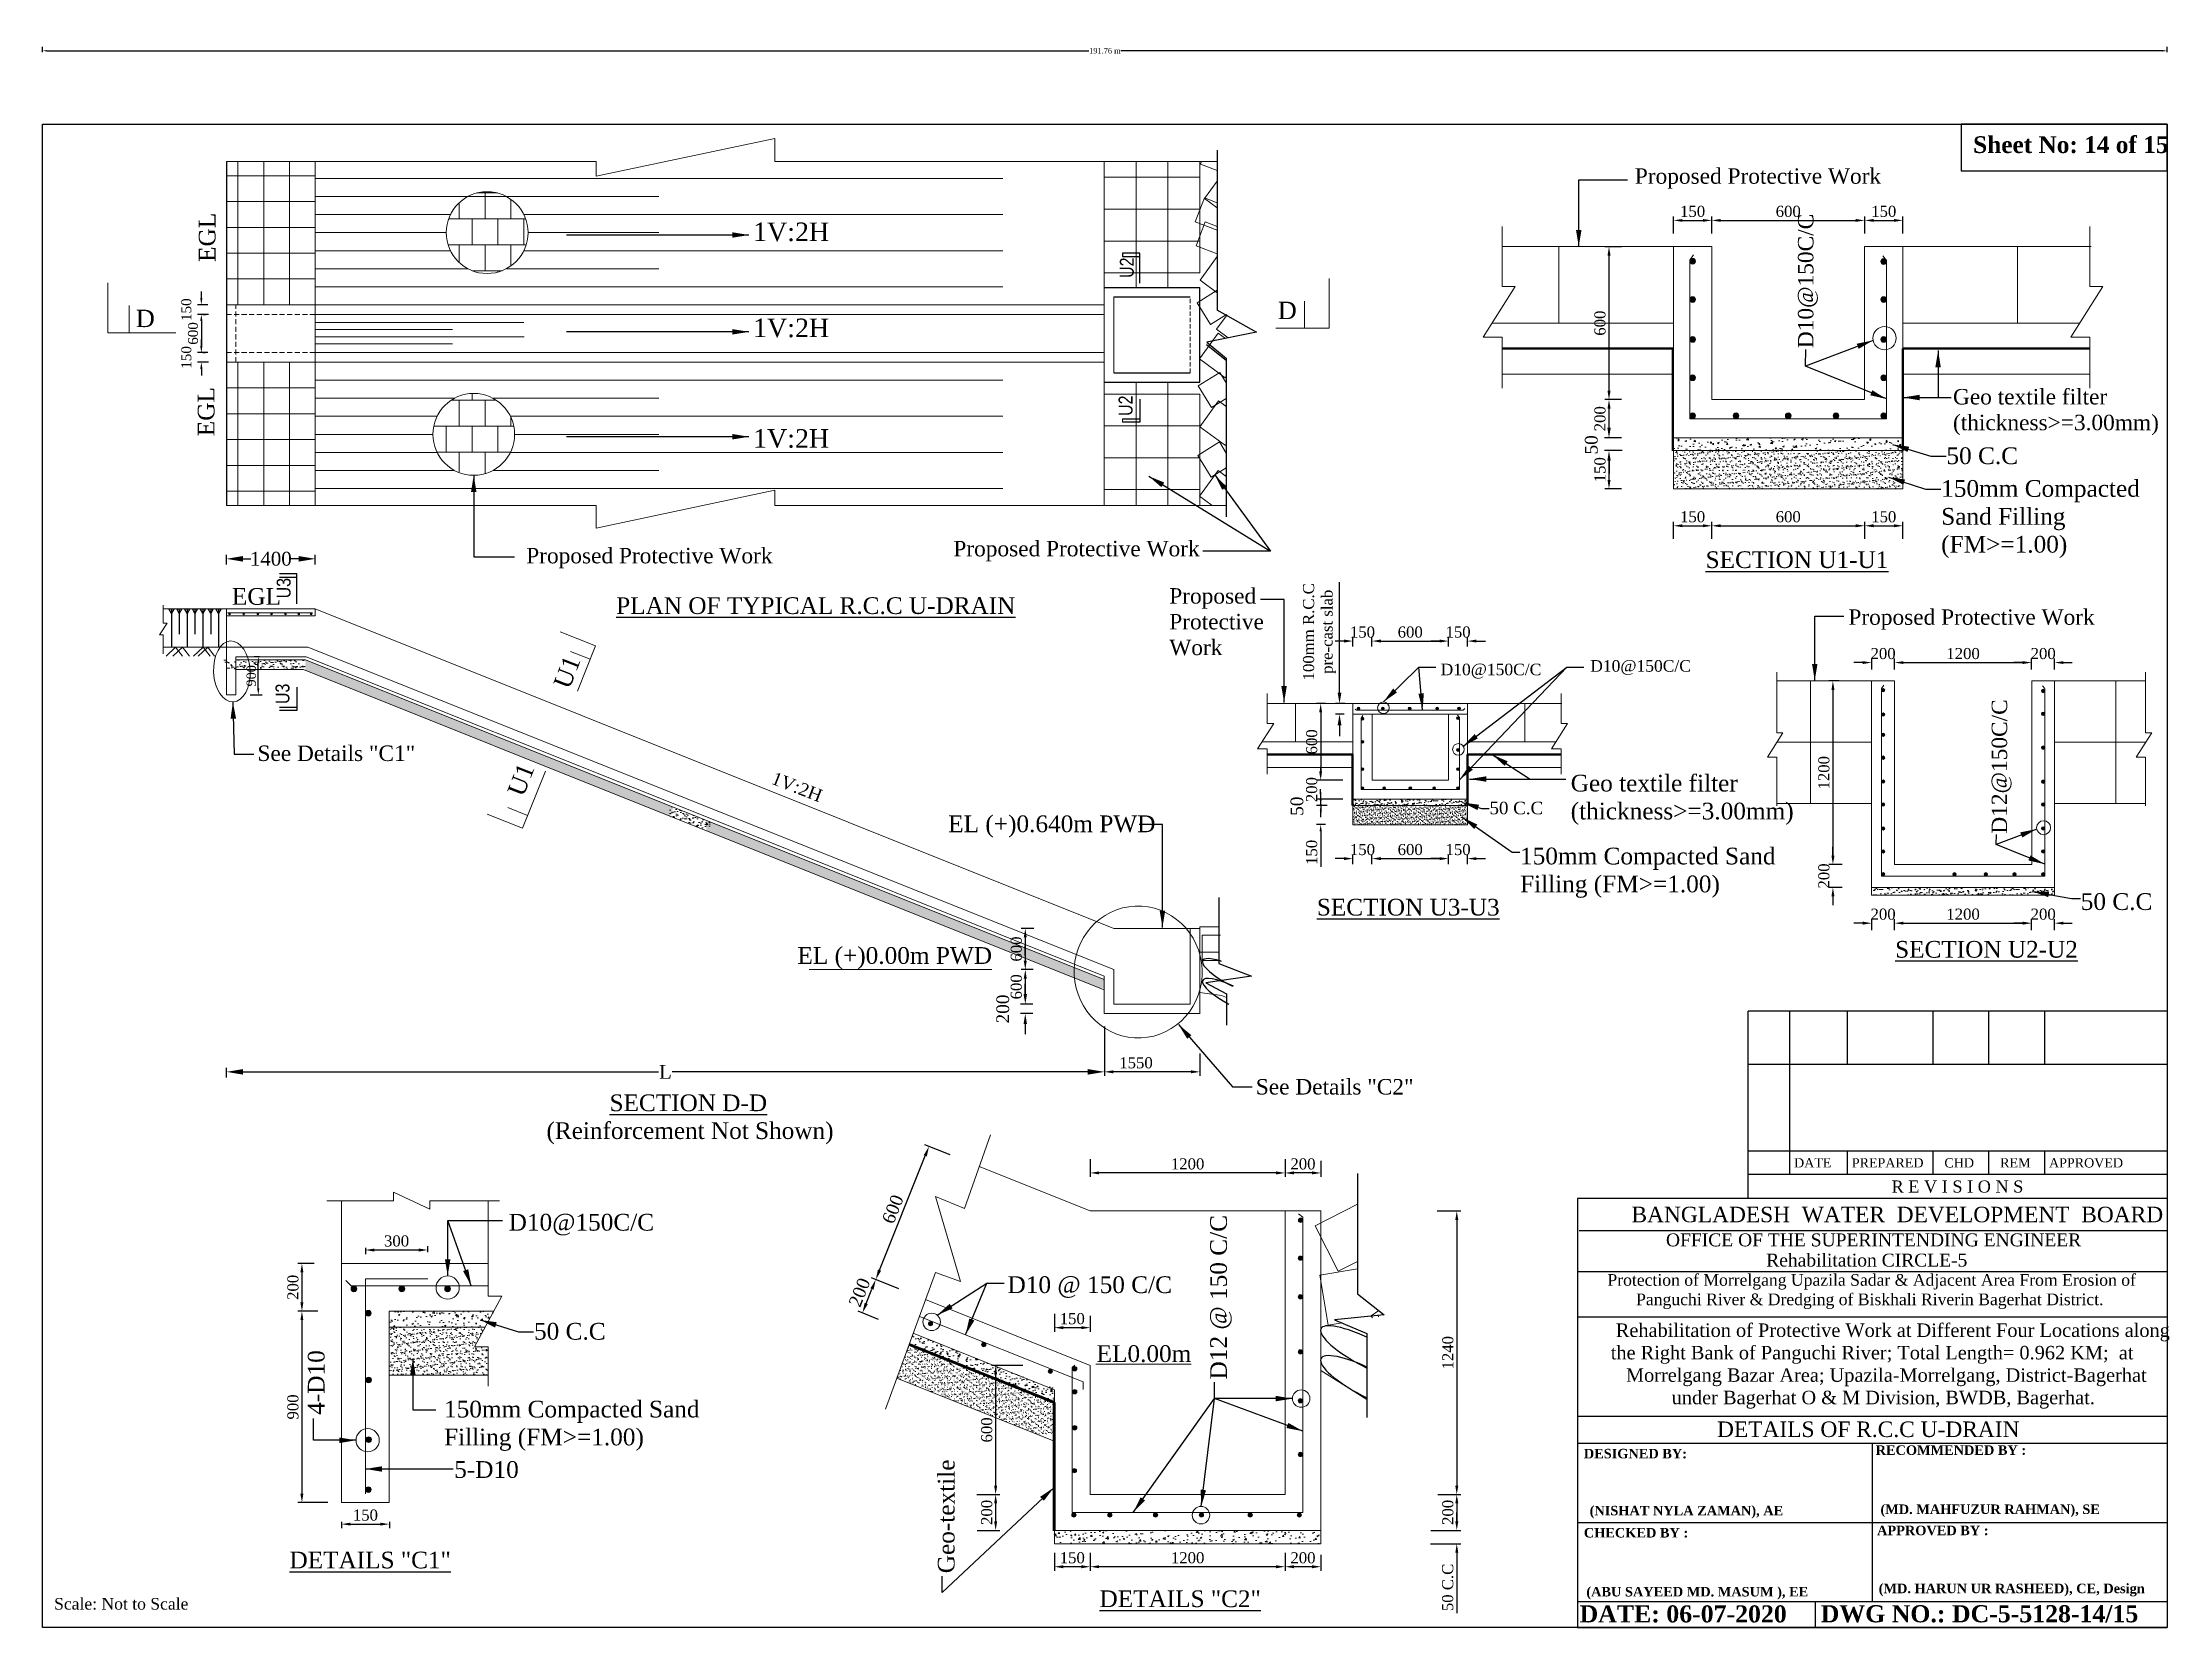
# Model space of a CAD drawing. Header units: metres. Extents: x -2434 to 11656, y -15288 to 8109.
# Drawn here: x 4158.8 to 4350.7, y -11748.5 to -11605.5 of the extents above; entities that cross this region are included whole.
import ezdxf
from ezdxf.enums import TextEntityAlignment as Align

# ---------------------------------------------------------------- set-up
doc = ezdxf.new("R2010")
doc.units = ezdxf.units.M
doc.linetypes.add('DASHEDX2', pattern=[38.1, 25.4, -12.7])
doc.layers.add('Blocks', color=11, linetype='Continuous', lineweight=9)
doc.layers.add('Layer1', color=7, linetype='Continuous', lineweight=13)
doc.layers.add('LINE', color=7, linetype='Continuous')
doc.styles.add('Kazi_T_H', font='timesbd.ttf')
doc.styles.get("Standard").update_dxf_attribs({"font": 'times.ttf'})
doc.styles.add('TIMES', font='ARIALN.TTF')
doc.dimstyles.get("Standard").update_dxf_attribs({"dimtxt": 0.5, "dimasz": 0.4075, "dimexe": 0.364, "dimexo": 0.219, "dimgap": 0.09, "dimtad": 0, "dimdec": 0, "dimlfac": 1000, "dimzin": 0, "dimdsep": 46, "dimtxsty": 'Standard', "dimcen": 0.09, "dimadec": 0, "dimazin": 0, "dimtfac": 1, "dimtdec": 0, "dimtofl": 0, "dimtmove": 0, "dimatfit": 3, "dimfxl": 1, "dimtolj": 1, "dimtzin": 0, "dimarcsym": 0})
pattern_1 = [(50, (4328.9856, -12280.4305), (1.4665866, -0.1283096), [0.1533525, -1.6868775]), (355, (4328.9856, -12280.4305), (-0.2837047, 1.538006), [0.122682, -1.349502]), (100.451, (4329.1078, -12280.4412), (1.182887, 1.4096893), [0.1303295, -1.4336245]), (46.1842, (4328.9856, -12280.0215), (2.1821863, -0.3384407), [0.230029, -2.530316]), (96.6356, (4329.1674, -12280.0497), (1.911104, 1.991776), [0.195494, -2.150437]), (351.184, (4328.9856, -12280.0215), (1.911107, 1.991772), [0.184023, -2.024253]), (21, (4329.19, -12280.1238), (1.2204998, -0.8232374), [0.1533525, -1.6868775]), (326, (4329.19, -12280.1238), (0.4975063, 1.482713), [0.122682, -1.349502]), (71.4514, (4329.2918, -12280.1924), (1.7180028, 0.659479), [0.1303295, -1.4336245]), (37.5, (4328.9856, -12280.43047), (0.02486326, 0.68066806), [0, -1.3331444, 0, -1.369949, 0, -1.3546137]), (7.5, (4328.9856, -12280.4305), (0.5378983, 0.8064536), [0, -0.7810754, 0, -1.3024739, 0, -0.51628675]), (327.5, (4328.5296, -12280.43047), (1.0915043, -0.0461164), [0, -0.511175, 0, -1.594866, 0, -2.1162645]), (317.5, (4328.32515, -12280.4305), (1.1924399, 0.2046833), [0, -0.6645275, 0, -1.0591546, 0, -1.5028545])]
pattern_2 = [(37.5, (4328.9856, -12280.43047), (-0.01840036, 0.56282522), [0, -0.443992, 0, -0.49657, 0, -0.4746625]), (7.5, (4328.9856, -12280.4305), (0.5169518, 0.8243489), [0, -0.239522, 0, -0.400177, 0, -0.1533525]), (327.5, (4328.6263, -12280.43047), (0.90964123, 0.00165276), [0, -0.14605, 0, -0.52578, 0, -0.686435]), (317.5, (4328.6263, -12280.4305), (0.8780899, 0.2563687), [0, -0.073025, 0, -0.344678, 0, -0.394335])]
pattern_3 = [(50, (4373.0416, -12265.4557), (1.4665866, -0.1283096), [0.1533525, -1.6868775]), (355, (4373.0416, -12265.4557), (-0.2837047, 1.538006), [0.122682, -1.349502]), (100.451, (4373.1639, -12265.4664), (1.182887, 1.4096893), [0.1303295, -1.4336245]), (46.1842, (4373.0416, -12265.0468), (2.182186, -0.338441), [0.230029, -2.530316]), (96.6356, (4373.2235, -12265.075), (1.911104, 1.991776), [0.195494, -2.150437]), (351.184, (4373.0416, -12265.0468), (1.911107, 1.991772), [0.184023, -2.024253]), (21, (4373.2461, -12265.149), (1.2204998, -0.8232374), [0.1533525, -1.6868775]), (326, (4373.2461, -12265.149), (0.4975063, 1.482713), [0.122682, -1.349502]), (71.4514, (4373.3478, -12265.2176), (1.7180028, 0.659479), [0.1303295, -1.4336245]), (37.5, (4373.04164, -12265.4557), (0.02486326, 0.68066806), [0, -1.3331444, 0, -1.369949, 0, -1.3546137]), (7.5, (4373.0416, -12265.4557), (0.5378983, 0.8064536), [0, -0.7810754, 0, -1.3024739, 0, -0.5162867]), (327.5, (4372.58567, -12265.4557), (1.0915043, -0.0461164), [0, -0.511175, 0, -1.594866, 0, -2.1162645]), (317.5, (4372.3812, -12265.4557), (1.1924399, 0.2046833), [0, -0.6645275, 0, -1.0591546, 0, -1.5028545])]
pattern_4 = [(37.5, (4373.04164, -12265.4557), (-0.01840036, 0.56282522), [0, -0.443992, 0, -0.49657, 0, -0.4746625]), (7.5, (4373.0416, -12265.4557), (0.5169518, 0.8243489), [0, -0.239522, 0, -0.400177, 0, -0.1533525]), (327.5, (4372.68235, -12265.4557), (0.90964123, 0.00165276), [0, -0.14605, 0, -0.52578, 0, -0.686435]), (317.5, (4372.68235, -12265.4557), (0.8780899, 0.2563687), [0, -0.073025, 0, -0.344678, 0, -0.394335])]
pattern_5 = [(50, (4341.753, -12065.29614), (0.879952, -0.0769858), [0.0920115, -1.0121265]), (355, (4341.753, -12065.2961), (-0.1702228, 0.9228036), [0.0736092, -0.8097012]), (100.451, (4341.8263, -12065.3026), (0.7097323, 0.8458136), [0.0781977, -0.8601747]), (46.1842, (4341.753, -12065.0508), (1.3093118, -0.2030644), [0.1380173, -1.5181897]), (96.6356, (4341.8621, -12065.0677), (1.1466625, 1.1950654), [0.1172965, -1.290262]), (351.184, (4341.753, -12065.0508), (1.1466642, 1.1950633), [0.110414, -1.214552]), (21, (4341.87565, -12065.1121), (0.7322999, -0.4939425), [0.0920115, -1.0121265]), (326, (4341.87565, -12065.1121), (0.2985038, 0.8896279), [0.0736092, -0.8097012]), (71.4514, (4341.9367, -12065.1533), (1.0308017, 0.3956874), [0.0781977, -0.8601747]), (37.5, (4341.75297, -12065.29614), (0.01491795, 0.40840084), [0, -0.79988664, 0, -0.8219694, 0, -0.81276825]), (7.5, (4341.75297, -12065.29614), (0.32273897, 0.4838722), [0, -0.46864524, 0, -0.78148434, 0, -0.30977205]), (327.5, (4341.4794, -12065.29614), (0.65490257, -0.02766983), [0, -0.306705, 0, -0.9569196, 0, -1.2697587]), (317.5, (4341.3567, -12065.29614), (0.71546395, 0.12280995), [0, -0.3987165, 0, -0.6354928, 0, -0.9017127])]
pattern_6 = [(50, (4288.5372, -11993.40607), (0.7332933, -0.0641548), [0.0766762, -0.8434387]), (355, (4288.5372, -11993.4061), (-0.1418524, 0.769003), [0.061341, -0.674751]), (100.451, (4288.5983, -11993.4114), (0.5914436, 0.7048447), [0.0651647, -0.7168122]), (46.1842, (4288.5372, -11993.2016), (1.0910931, -0.1692204), [0.1150144, -1.265158]), (96.6356, (4288.6281, -11993.2157), (0.955552, 0.995888), [0.097747, -1.0752184]), (351.184, (4288.5372, -11993.2016), (0.9555535, 0.995886), [0.0920115, -1.0121265]), (21, (4288.63944, -11993.2527), (0.6102499, -0.4116187), [0.0766762, -0.8434387]), (326, (4288.63944, -11993.2527), (0.2487532, 0.7413566), [0.061341, -0.674751]), (71.4514, (4288.6903, -11993.287), (0.8590014, 0.3297395), [0.0651647, -0.7168122]), (37.5, (4288.5372, -11993.40607), (0.01243163, 0.34033403), [0, -0.6665722, 0, -0.6849745, 0, -0.6773069]), (7.5, (4288.5372, -11993.40607), (0.26894914, 0.4032268), [0, -0.3905377, 0, -0.65123695, 0, -0.25814338]), (327.5, (4288.30922, -11993.40607), (0.54575215, -0.0230582), [0, -0.2555875, 0, -0.797433, 0, -1.05813225]), (317.5, (4288.207, -11993.40607), (0.59621996, 0.1023416), [0, -0.33226375, 0, -0.5295773, 0, -0.75142725])]
pattern_7 = [(37.5, (4288.5372, -11993.40607), (-0.00920018, 0.28141261), [0, -0.221996, 0, -0.248285, 0, -0.23733125]), (7.5, (4288.5372, -11993.40607), (0.2584759, 0.41217443), [0, -0.119761, 0, -0.2000885, 0, -0.07667625]), (327.5, (4288.35756, -11993.40607), (0.45482061, 0.00082638), [0, -0.073025, 0, -0.26289, 0, -0.3432175]), (317.5, (4288.35756, -11993.40607), (0.43904496, 0.12818436), [0, -0.0365125, 0, -0.172339, 0, -0.1971675])]
pattern_8 = [(37.5, (4325.86523, -12309.2232), (-0.01840036, 0.56282522), [0, -0.443992, 0, -0.49657, 0, -0.4746625]), (7.5, (4325.8652, -12309.2232), (0.5169518, 0.8243489), [0, -0.239522, 0, -0.400177, 0, -0.1533525]), (327.5, (4325.50595, -12309.2232), (0.90964123, 0.00165276), [0, -0.14605, 0, -0.52578, 0, -0.686435]), (317.5, (4325.50595, -12309.2232), (0.8780899, 0.2563687), [0, -0.073025, 0, -0.344678, 0, -0.394335])]
pattern_9 = [(37.5, (4325.86523, -12313.87663), (-0.01840036, 0.56282522), [0, -0.443992, 0, -0.49657, 0, -0.4746625]), (7.5, (4325.8652, -12313.8766), (0.5169518, 0.8243489), [0, -0.239522, 0, -0.400177, 0, -0.1533525]), (327.5, (4325.50595, -12313.87663), (0.90964123, 0.00165276), [0, -0.14605, 0, -0.52578, 0, -0.686435]), (317.5, (4325.50595, -12313.8766), (0.8780899, 0.2563687), [0, -0.073025, 0, -0.344678, 0, -0.394335])]
pattern_10 = [(50, (4306.1326, -12115.4283), (1.09994, -0.0962322), [0.1150144, -1.265158]), (355, (4306.1326, -12115.4283), (-0.2127786, 1.1535045), [0.0920115, -1.0121265]), (100.451, (4306.2242, -12115.4363), (0.8871654, 1.057267), [0.097747, -1.0752184]), (46.1842, (4306.1326, -12115.1216), (1.6366397, -0.2538306), [0.1725216, -1.897737]), (96.6356, (4306.269, -12115.1427), (1.433328, 1.493832), [0.146621, -1.6128276]), (351.184, (4306.1326, -12115.1216), (1.43333, 1.493829), [0.138017, -1.51819]), (21, (4306.2859, -12115.1982), (0.9153748, -0.617428), [0.1150144, -1.265158]), (326, (4306.2859, -12115.1982), (0.3731297, 1.112035), [0.0920115, -1.0121265]), (71.4514, (4306.3622, -12115.2497), (1.288502, 0.4946093), [0.097747, -1.0752184]), (37.5, (4306.1326, -12115.42827), (0.01864744, 0.51050105), [0, -0.9998583, 0, -1.02746175, 0, -1.0159603]), (7.5, (4306.1326, -12115.42827), (0.4034237, 0.6048402), [0, -0.58580655, 0, -0.9768554, 0, -0.3872151]), (327.5, (4305.7906, -12115.42827), (0.8186282, -0.0345873), [0, -0.3833813, 0, -1.1961495, 0, -1.5871984]), (317.5, (4305.63725, -12115.4283), (0.8943299, 0.1535124), [0, -0.4983956, 0, -0.794366, 0, -1.1271409])]
pattern_11 = [(37.5, (4306.13258, -12115.42827), (-0.01380027, 0.42211892), [0, -0.332994, 0, -0.3724275, 0, -0.35599687]), (7.5, (4306.1326, -12115.42827), (0.3877138, 0.61826165), [0, -0.1796415, 0, -0.30013275, 0, -0.11501438]), (327.5, (4305.86312, -12115.42827), (0.68223092, 0.00123957), [0, -0.1095375, 0, -0.394335, 0, -0.51482625]), (317.5, (4305.8631, -12115.42827), (0.6585674, 0.1922765), [0, -0.05476875, 0, -0.2585085, 0, -0.29575125])]
pattern_12 = [(50, (4316.7973, -12240.6576), (1.4665866, -0.1283096), [0.1533525, -1.6868775]), (355, (4316.7973, -12240.6576), (-0.2837047, 1.538006), [0.122682, -1.349502]), (100.451, (4316.9195, -12240.6683), (1.182887, 1.4096893), [0.1303295, -1.4336245]), (46.1842, (4316.7973, -12240.2487), (2.182186, -0.338441), [0.230029, -2.530316]), (96.6356, (4316.9791, -12240.277), (1.911104, 1.991776), [0.195494, -2.150437]), (351.184, (4316.7973, -12240.2487), (1.911107, 1.991772), [0.184023, -2.024253]), (21, (4317.0017, -12240.3509), (1.2204998, -0.8232374), [0.1533525, -1.6868775]), (326, (4317.0017, -12240.351), (0.4975063, 1.482713), [0.122682, -1.349502]), (71.4514, (4317.1034, -12240.4195), (1.7180028, 0.659479), [0.1303295, -1.4336245]), (37.5, (4316.79727, -12240.65764), (0.02486326, 0.68066806), [0, -1.3331444, 0, -1.369949, 0, -1.3546137]), (7.5, (4316.7973, -12240.65764), (0.5378983, 0.8064536), [0, -0.7810754, 0, -1.3024739, 0, -0.5162867]), (327.5, (4316.3413, -12240.65764), (1.0915043, -0.0461164), [0, -0.511175, 0, -1.594866, 0, -2.1162645]), (317.5, (4316.1368, -12240.6576), (1.19244, 0.2046833), [0, -0.6645275, 0, -1.0591546, 0, -1.5028545])]
pattern_13 = [(50, (4329.4489, -12065.29614), (0.879952, -0.0769858), [0.0920115, -1.0121265]), (355, (4329.4489, -12065.2961), (-0.1702228, 0.9228036), [0.0736092, -0.8097012]), (100.451, (4329.5222, -12065.3026), (0.7097323, 0.8458136), [0.0781977, -0.8601747]), (46.1842, (4329.4489, -12065.0508), (1.3093118, -0.2030644), [0.1380173, -1.5181897]), (96.6356, (4329.558, -12065.0677), (1.1466625, 1.1950654), [0.1172965, -1.290262]), (351.184, (4329.4489, -12065.0508), (1.1466642, 1.1950633), [0.110414, -1.214552]), (21, (4329.5716, -12065.1121), (0.7322999, -0.4939425), [0.0920115, -1.0121265]), (326, (4329.5716, -12065.1121), (0.2985038, 0.8896279), [0.0736092, -0.8097012]), (71.4514, (4329.6326, -12065.1533), (1.0308017, 0.3956874), [0.0781977, -0.8601747]), (37.5, (4329.4489, -12065.29614), (0.01491795, 0.40840084), [0, -0.79988664, 0, -0.8219694, 0, -0.81276825]), (7.5, (4329.4489, -12065.29614), (0.32273897, 0.4838722), [0, -0.46864524, 0, -0.78148434, 0, -0.30977205]), (327.5, (4329.1753, -12065.29614), (0.65490257, -0.02766983), [0, -0.306705, 0, -0.9569196, 0, -1.2697587]), (317.5, (4329.0526, -12065.29614), (0.71546395, 0.12280995), [0, -0.3987165, 0, -0.6354928, 0, -0.9017127])]

msp = doc.modelspace()

# ---------------------------------------------------------------- texts
at = {"color": 7, "linetype": 'ByBlock', "lineweight": 30, "insert": (4333.009168, -11613.979307), "char_height": 1.51160635, "width": 80.81663148, "attachment_point": 1}
msp.add_mtext('{\\fTimes New Roman|b1|i0|c0|p18;Sheet No: 14 of 15}', dxfattribs=at)
at = {"color": 0, "linetype": 'ByBlock', "lineweight": 30, "ltscale": 0.5, "attachment_point": 1}
for s, insert, char_height, width in [('Proposed Protective Work', (4302.472083, -11616.870379), 1.39465363, 72.91423283), ('Proposed Protective Work', (4302.472083, -11616.870379), 1.39465363, 72.91423283), ('D', (4270.249378, -11628.902106), 1.568985, 53.38644999), ('D', (4270.249378, -11628.902106), 1.568985, 53.38644999), ('D', (4167.180196, -11629.628286), 1.568985, 53.38644999), ('D', (4167.180196, -11629.628286), 1.568985, 53.38644999), ('Geo textile filter\\P(thickness>=3.00mm) ', (4331.189109, -11636.778996), 1.39465363, 72.91423283), ('Geo textile filter\\P(thickness>=3.00mm) ', (4331.189109, -11636.778996), 1.39465363, 72.91423283), ('50 C.C', (4330.599728, -11642.042967), 1.5104099, 91.1268782), ('50 C.C', (4330.599728, -11642.042967), 1.5104099, 91.1268782), ('150mm Compacted\\PSand Filling\\P(FM>=1.00)', (4330.124489, -11644.994382), 1.51040988, 91.1268782), ('150mm Compacted\\PSand Filling\\P(FM>=1.00)', (4330.124489, -11644.994382), 1.51040988, 91.1268782), ('Proposed Protective Work', (4240.965814, -11650.479124), 1.39465363, 72.91423283), ('Proposed Protective Work', (4240.965814, -11650.479124), 1.39465363, 72.91423283), ('Proposed Protective Work', (4202.415437, -11651.111104), 1.39465363, 72.91423283), ('Proposed Protective Work', (4202.415437, -11651.111104), 1.39465363, 72.91423283), ('{\\LSECTION U1-U1}', (4308.861537, -11651.421605), 1.50622592, 66.12756405), ('{\\LSECTION U1-U1}', (4308.861537, -11651.421605), 1.50622592, 66.12756405), ('EGL', (4175.848364, -11654.733974), 1.5104099, 87.17156097), ('EGL', (4175.848364, -11654.733974), 1.5104099, 87.17156097), ('{\\LPLAN OF TYPICAL R.C.C U-DRAIN}', (4210.535107, -11655.56775), 1.50622592, 66.12756405), ('{\\LPLAN OF TYPICAL R.C.C U-DRAIN}', (4210.535107, -11655.56775), 1.50622592, 66.12756405), ('Proposed\\PProtective\\PWork', (4260.453518, -11654.74537), 1.3946536, 72.91423283), ('Proposed\\PProtective\\PWork', (4260.453518, -11654.74537), 1.3946536, 72.91423283), ('Proposed Protective Work', (4321.749616, -11656.656204), 1.39465363, 72.91423283), ('Proposed Protective Work', (4321.749616, -11656.656204), 1.39465363, 72.91423283), ('D10@150C/C', (4284.943511, -11661.558024), 1.0459902, 54.68567462), ('D10@150C/C', (4284.943511, -11661.558024), 1.0459902, 54.68567462), ('D10@150C/C', (4298.447274, -11661.235754), 1.0459902, 54.68567462), ('D10@150C/C', (4298.447274, -11661.235754), 1.0459902, 54.68567462), ('See Details "C1"', (4178.156186, -11668.940841), 1.39465363, 72.91423283), ('See Details "C1"', (4178.156186, -11668.940841), 1.39465363, 72.91423283), ('Geo textile filter\\P(thickness>=3.00mm) ', (4296.684682, -11671.580332), 1.51040988, 91.1268782), ('Geo textile filter\\P(thickness>=3.00mm) ', (4296.684682, -11671.580332), 1.51040988, 91.1268782), ('EL (+)0.640m PWD ', (4240.497211, -11675.247814), 1.51040988, 87.17156097), ('50 C.C', (4289.354331, -11674.010292), 1.1328074, 68.34515865), ('50 C.C', (4289.354331, -11674.010292), 1.1328074, 68.34515865), ('150mm Compacted Sand\\PFilling (FM>=1.00)', (4292.11141, -11678.156161), 1.51040988, 91.1268782), ('150mm Compacted Sand\\PFilling (FM>=1.00)', (4292.11141, -11678.156161), 1.51040988, 91.1268782), ('{\\LSECTION U3-U3}', (4273.774539, -11682.770066), 1.50622592, 66.12756405), ('{\\LSECTION U3-U3}', (4273.774539, -11682.770066), 1.50622592, 66.12756405), ('50 C.C', (4342.721455, -11682.263645), 1.5104099, 91.1268782), ('50 C.C', (4342.721455, -11682.263645), 1.5104099, 91.1268782), ('EL (+)0.00m PWD ', (4226.886946, -11687.128233), 1.51040988, 87.17156097), ('{\\LSECTION U2-U2}', (4325.967515, -11686.571955), 1.50622592, 66.12756405), ('{\\LSECTION U2-U2}', (4325.967515, -11686.571955), 1.50622592, 66.12756405), ('          {\\LSECTION D-D\\P}(Reinforcement Not Shown)', (4204.244884, -11700.418324), 1.50622592, 66.12756405), ('          {\\LSECTION D-D\\P}(Reinforcement Not Shown)', (4204.244884, -11700.418324), 1.50622592, 66.12756405), ('See Details "C2"', (4268.263683, -11699.028443), 1.39465363, 72.91423283), ('See Details "C2"', (4268.263683, -11699.028443), 1.39465363, 72.91423283), ('D10@150C/C', (4200.827115, -11711.191694), 1.5104099, 91.1268782), ('D10@150C/C', (4200.827115, -11711.191694), 1.5104099, 91.1268782), ('D10 @ 150 C/C', (4245.857545, -11716.823739), 1.51040988, 91.1268782), ('D10 @ 150 C/C', (4245.857545, -11716.823739), 1.51040988, 91.1268782), ('50 C.C', (4203.116483, -11721.028669), 1.5104099, 91.1268782), ('50 C.C', (4203.116483, -11721.028669), 1.5104099, 91.1268782), ('EL0.00m', (4253.892954, -11723.042714), 1.5104099, 91.1268782), ('150mm Compacted Sand\\PFilling (FM>=1.00)', (4194.994571, -11728.048391), 1.51040988, 91.1268782), ('150mm Compacted Sand\\PFilling (FM>=1.00)', (4194.994571, -11728.048391), 1.51040988, 91.1268782), ('5-D10', (4195.912179, -11733.496866), 1.5104099, 91.1268782), ('5-D10', (4195.912179, -11733.496866), 1.5104099, 91.1268782), ('{\\LDETAILS "C1"}', (4181.050283, -11741.663136), 1.50622592, 66.12756405), ('{\\LDETAILS "C1"}', (4181.050283, -11741.663136), 1.50622592, 66.12756405), ('{\\LDETAILS "C2"}', (4254.158849, -11745.158623), 1.50622592, 66.12756405), ('{\\LDETAILS "C2"}', (4254.158849, -11745.158623), 1.50622592, 66.12756405)]:
    msp.add_mtext(s, dxfattribs=dict(at, insert=insert, char_height=char_height, width=width))
for s, insert, char_height, width, rotation in [('EGL', (4172.859866, -11625.315902), 1.5104099, 87.17156097, 90), ('EGL', (4172.859866, -11625.315902), 1.5104099, 87.17156097, 90), ('D10@150C/C', (4317.197297, -11633.093648), 1.3946536, 72.91423283, 90), ('D10@150C/C', (4317.197297, -11633.093648), 1.3946536, 72.91423283, 90), ('EGL', (4172.764421, -11641.044306), 1.5104099, 87.17156097, 90), ('EGL', (4172.764421, -11641.044306), 1.5104099, 87.17156097, 90), ('U1', (4204.830536, -11663.381018), 1.5689853, 53.38644999, 68.68559263), ('U1', (4204.830536, -11663.381018), 1.5689853, 53.38644999, 68.68559263), ('D12@150C/C', (4334.679997, -11676.894053), 1.3946536, 72.91423283, 90), ('D12@150C/C', (4334.679997, -11676.894053), 1.3946536, 72.91423283, 90), ('U1', (4200.677043, -11673.085222), 1.5689853, 53.38644999, 68.68559263), ('U1', (4200.677043, -11673.085222), 1.5689853, 53.38644999, 68.68559263), ('D12 @ 150 C/C', (4264.144674, -11726.131155), 1.51040988, 91.1268782, 90), ('D12 @ 150 C/C', (4264.144674, -11726.131155), 1.51040988, 91.1268782, 90), ('4-D10', (4182.700258, -11729.317967), 1.5104099, 91.1268782, 90), ('4-D10', (4182.700258, -11729.317967), 1.5104099, 91.1268782, 90), ('Geo-textile', (4239.564649, -11743.611741), 1.51040988, 91.1268782, 90), ('Geo-textile', (4239.564649, -11743.611741), 1.51040988, 91.1268782, 90)]:
    msp.add_mtext(s, dxfattribs=dict(at, insert=insert, char_height=char_height, width=width, rotation=rotation))
at = {"layer": 'Blocks', "color": 0, "lineweight": 30, "ltscale": 0.5}
for p in [(4222.880233, -11623.43488), (4222.880233, -11632.101924), (4222.880233, -11642.075895)]:
    msp.add_text('1V:2H ', height=1.6735844, dxfattribs=at).set_placement(p)
at = {"layer": 'Blocks', "color": 0, "lineweight": 30, "ltscale": 0.5, "char_height": 1.15, "attachment_point": 5}
for s, insert, rotation in [('\\A1;50', (4298.549475, -11641.818684), 90), ('\\A1;50', (4298.549475, -11641.818684), 90), ('\\A1;50', (4271.981111, -11674.416423), 90), ('\\A1;50', (4271.981111, -11674.416423), 90), ('\\A1;200', (4245.43291, -11692.708716), 90), ('\\A1;200', (4245.43291, -11692.708716), 90), ('\\A1;600', (4235.500816, -11710.767757), 68.19859051), ('\\A1;600', (4235.500816, -11710.767757), 68.19859051), ('\\A1;200', (4232.497774, -11718.275361), 68.19859051), ('\\A1;200', (4232.497774, -11718.275361), 68.19859051)]:
    msp.add_mtext(s, dxfattribs=dict(at, insert=insert, rotation=rotation))
at = {"layer": 'Layer1', "color": 7, "lineweight": 30, "attachment_point": 1, "style": 'TIMES'}
for s, insert, char_height, width, rotation in [('U2', (4255.990382, -11626.755272), 1.2570075, 2.67428346, 90), ('U2', (4255.990382, -11626.755272), 1.2570075, 2.67428346, 90), ('U2', (4255.88192, -11639.205346), 1.2570075, 2.67428346, 90), ('U2', (4255.88192, -11639.205346), 1.2570075, 2.67428346, 90), ('U3', (4179.892739, -11655.667661), 1.2570075, 2.67428346, 90), ('U3', (4179.892739, -11655.667661), 1.2570075, 2.67428346, 90), ('U3', (4179.784276, -11665.199939), 1.2570075, 2.67428346, 90), ('U3', (4179.784276, -11665.199939), 1.2570075, 2.67428346, 90), ('{\\fTimes New Roman|b0|i0|c0|p18;\\C0;1V:2H}', (4224.85325, -11671.280313), 1.15225687, 11.36506851, 338.79628874)]:
    msp.add_mtext(s, dxfattribs=dict(at, insert=insert, char_height=char_height, width=width, rotation=rotation))
at = {"layer": 'LINE', "color": 0, "linetype": 'ByBlock', "lineweight": -3, "ltscale": 0.5}
for s, p in [('DATE', (4316.842377, -11707.004892)), ('PREPARED', (4322.057972, -11707.004892)), ('CHD', (4330.4149, -11707.004892)), ('REM', (4335.449711, -11707.004892)), ('APPROVED', (4339.856075, -11707.004892))]:
    msp.add_text(s, height=0.83793, dxfattribs=at).set_placement(p)
for s, height, p in [('R E V I S I O N S', 1.09034851, (4331.59112, -11709.268862)), ('BANGLADESH  WATER  DEVELOPMENT  BOARD', 1.39826756, (4326.165487, -11711.945711)), ('OFFICE OF THE SUPERINTENDING ENGINEER', 1.16624531, (4324.022299, -11714.122727)), ('Rehabilitation CIRCLE-5', 1.16624531, (4323.408347, -11715.946786)), ('DETAILS OF R.C.C U-DRAIN ', 1.39949437, (4323.806438, -11731.320233)), ('DETAILS OF R.C.C U-DRAIN ', 1.39949437, (4323.806438, -11731.320233))]:
    msp.add_text(s, height=height, dxfattribs=at).set_placement(p, align=Align.CENTER)
at = {"layer": 'LINE', "color": 0, "linetype": 'ByBlock', "lineweight": -3, "ltscale": 0.5, "style": 'Kazi_T_H'}
for s, height, p in [('DESIGNED BY:', 0.8567796, (4297.870852, -11733.246027)), ('RECOMMENDED BY :', 0.8567796, (4324.204956, -11732.929804)), ('RECOMMENDED BY :', 0.8567796, (4324.204956, -11732.929804)), ('(NISHAT NYLA ZAMAN), AE', 0.8567796, (4298.394411, -11738.387361)), ('(NISHAT NYLA ZAMAN), AE', 0.8567796, (4298.394411, -11738.387361)), ('(MD. MAHFUZUR RAHMAN), SE ', 0.8567796, (4324.644117, -11738.26478)), ('(MD. MAHFUZUR RAHMAN), SE ', 0.8567796, (4324.644117, -11738.26478)), ('CHECKED BY :', 0.8567796, (4297.870852, -11740.385857)), ('CHECKED BY :', 0.8567796, (4297.870852, -11740.385857)), ('APPROVED BY :', 0.8567796, (4324.334672, -11740.176459)), ('APPROVED BY :', 0.8567796, (4324.334672, -11740.176459)), ('(MD. HARUN UR RASHEED), CE, Design', 0.8567796, (4324.483897, -11745.409251)), ('DATE: 06-07-2020', 1.54220327, (4297.486211, -11748.050302)), ('DATE: 06-07-2020', 1.54220327, (4297.486211, -11748.050302)), ('(ABU SAYEED MD. MASUM ), EE', 0.8567796, (4298.097056, -11745.706013)), ('DWG NO.: DC-5-5128-14/15', 1.54220327, (4319.253424, -11748.034737))]:
    msp.add_text(s, height=height, dxfattribs=at).set_placement(p)
at = {"layer": 'LINE', "color": 0, "linetype": 'ByBlock', "lineweight": 40, "ltscale": 0.5, "insert": (4323.681284, -11716.622618), "char_height": 0.9, "width": 51.79341301, "attachment_point": 2}
msp.add_mtext('{\\fTimes New Roman|b1|i0|c0|p18; \\fTimes New Roman|b0|i0|c0|p18;\\H1.17x;Protection of Morrelgang Upazila Sadar & Adjacent Area From Erosion of Panguchi River & Dredging of Biskhali Riverin Bagerhat District.}', dxfattribs=at)
at = {"layer": 'LINE', "color": 0, "linetype": 'ByBlock', "lineweight": -3, "ltscale": 0.5, "insert": (4297.091337, -11721.078519), "char_height": 1.21400201, "width": 53.05208008, "attachment_point": 1}
msp.add_mtext('        Rehabilitation of Protective Work at Different Four Locations along      \\P       the Right Bank of Panguchi River; Total Length= 0.962 KM;  at    \\P          Morrelgang Bazar Area; Upazila-Morrelgang, District-Bagerhat  \\P                   under Bagerhat O & M Division, BWDB, Bagerhat.', dxfattribs=at)
at = {"layer": 'LINE', "color": 7, "linetype": 'ByBlock', "lineweight": 30, "ltscale": 0.5, "insert": (4159.800766, -11745.840629), "char_height": 1.05079669, "width": 22.07094927, "attachment_point": 1}
msp.add_mtext('Scale: Not to Scale', dxfattribs=at)
msp.add_mtext('Scale: Not to Scale', dxfattribs=at)

# ---------------------------------------------------------------- blocks, each defined once
blk = doc.blocks.new('*D257')
at = {"layer": 'Blocks', "color": 0, "lineweight": -2, "ltscale": 0.5}
for p, q in [((4158.76, -11606.39), (4158.76, -11605.91)), ((4350.52, -11606.39), (4350.52, -11605.91))]:
    blk.add_line(p, q, dxfattribs=at)
at = {"layer": 'Blocks', "color": 0, "linetype": 'ByBlock', "lineweight": -2, "ltscale": 0.5}
for p, q in [((4159.16, -11606.27), (4253.2, -11606.27)), ((4350.11, -11606.27), (4256.08, -11606.27))]:
    blk.add_line(p, q, dxfattribs=at)
at = {"layer": 'Blocks', "color": 0, "linetype": 'ByBlock', "lineweight": -3, "ltscale": 0.5}
for points in [[(4159.16, -11606.2), (4159.16, -11606.34), (4158.76, -11606.27)], [(4350.11, -11606.2), (4350.11, -11606.34), (4350.52, -11606.27)]]:
    blk.add_solid(points, dxfattribs=at)
at = {"layer": 'Defpoints', "color": 0, "linetype": 'ByBlock', "lineweight": -3, "ltscale": 0.5}
for p in [(4350.52, -11606.27), (4158.76, -11612.9), (4350.52, -11612.9)]:
    blk.add_point(p, dxfattribs=at)
at = {"layer": 'Blocks', "color": 0, "linetype": 'ByBlock', "lineweight": -2, "ltscale": 0.5, "insert": (4254.64, -11606.27), "char_height": 0.5, "attachment_point": 5}
blk.add_mtext('\\A1;191.76 m', dxfattribs=at)
blk = doc.blocks.new('*D258')
at = {"layer": 'Blocks', "color": 0, "lineweight": -2, "ltscale": 0.5}
for p, q in [((4305.97, -11622.76), (4305.97, -11621.21)), ((4306.77, -11621.57), (4308.62, -11621.57)), ((4309.42, -11622.76), (4309.42, -11621.21))]:
    blk.add_line(p, q, dxfattribs=at)
at = {"layer": 'Blocks', "color": 0, "lineweight": -3, "ltscale": 0.5}
for points in [[(4306.77, -11621.44), (4306.77, -11621.7), (4305.97, -11621.57)], [(4308.62, -11621.44), (4308.62, -11621.7), (4309.42, -11621.57)]]:
    blk.add_solid(points, dxfattribs=at)
at = {"layer": 'Defpoints', "color": 0, "lineweight": -3, "ltscale": 0.5}
for p in [(4309.42, -11621.57), (4305.97, -11622.98), (4309.42, -11622.98)]:
    blk.add_point(p, dxfattribs=at)
at = {"layer": 'Blocks', "color": 0, "lineweight": 30, "ltscale": 0.5, "insert": (4307.69, -11620.76), "char_height": 1, "attachment_point": 5}
blk.add_mtext('\\A1;150', dxfattribs=at)
blk = doc.blocks.new('*D259')
at = {"layer": 'Blocks', "color": 0, "lineweight": -2, "ltscale": 0.5}
for p, q in [((4323.22, -11622.76), (4323.22, -11621.21)), ((4324.02, -11621.57), (4325.87, -11621.57)), ((4326.67, -11622.76), (4326.67, -11621.21))]:
    blk.add_line(p, q, dxfattribs=at)
at = {"layer": 'Blocks', "color": 0, "lineweight": -3, "ltscale": 0.5}
for points in [[(4324.02, -11621.44), (4324.02, -11621.7), (4323.22, -11621.57)], [(4325.87, -11621.44), (4325.87, -11621.7), (4326.67, -11621.57)]]:
    blk.add_solid(points, dxfattribs=at)
at = {"layer": 'Defpoints', "color": 0, "lineweight": -3, "ltscale": 0.5}
for p in [(4326.67, -11621.57), (4323.22, -11622.98), (4326.67, -11622.98)]:
    blk.add_point(p, dxfattribs=at)
at = {"layer": 'Blocks', "color": 0, "lineweight": 30, "ltscale": 0.5, "insert": (4324.94, -11620.76), "char_height": 1, "attachment_point": 5}
blk.add_mtext('\\A1;150', dxfattribs=at)
blk = doc.blocks.new('*D260')
at = {"layer": 'Blocks', "color": 0, "lineweight": -2, "ltscale": 0.5}
for p, q in [((4309.42, -11622.76), (4309.42, -11621.21)), ((4310.22, -11621.57), (4322.42, -11621.57)), ((4323.22, -11622.76), (4323.22, -11621.21))]:
    blk.add_line(p, q, dxfattribs=at)
at = {"layer": 'Blocks', "color": 0, "lineweight": -3, "ltscale": 0.5}
for points in [[(4310.22, -11621.44), (4310.22, -11621.7), (4309.42, -11621.57)], [(4322.42, -11621.44), (4322.42, -11621.7), (4323.22, -11621.57)]]:
    blk.add_solid(points, dxfattribs=at)
at = {"layer": 'Defpoints', "color": 0, "lineweight": -3, "ltscale": 0.5}
for p in [(4323.22, -11621.57), (4309.42, -11622.98), (4323.22, -11622.98)]:
    blk.add_point(p, dxfattribs=at)
at = {"layer": 'Blocks', "color": 0, "lineweight": 30, "ltscale": 0.5, "insert": (4316.32, -11620.76), "char_height": 1, "attachment_point": 5}
blk.add_mtext('\\A1;600', dxfattribs=at)
blk = doc.blocks.new('*D261')
at = {"layer": 'Blocks', "color": 0, "lineweight": -2, "ltscale": 0.5}
for p, q in [((4301.26, -11623.94), (4299.78, -11623.94)), ((4300.14, -11624.74), (4300.14, -11636.94)), ((4301.26, -11637.74), (4299.78, -11637.74))]:
    blk.add_line(p, q, dxfattribs=at)
at = {"layer": 'Blocks', "color": 0, "lineweight": -3, "ltscale": 0.5}
for points in [[(4300.01, -11624.74), (4300.28, -11624.74), (4300.14, -11623.94)], [(4300.01, -11636.94), (4300.28, -11636.94), (4300.14, -11637.74)]]:
    blk.add_solid(points, dxfattribs=at)
at = {"layer": 'Defpoints', "color": 0, "lineweight": -3, "ltscale": 0.5}
for p in [(4301.48, -11623.94), (4300.14, -11637.74), (4301.48, -11637.74)]:
    blk.add_point(p, dxfattribs=at)
at = {"layer": 'Blocks', "color": 0, "lineweight": 30, "ltscale": 0.5, "insert": (4299.33, -11630.84), "char_height": 1, "attachment_point": 5, "rotation": 90}
blk.add_mtext('\\A1;600', dxfattribs=at)
blk = doc.blocks.new('*D262')
at = {"layer": 'Blocks', "color": 0, "lineweight": -2, "ltscale": 0.5}
for p, q in [((4301.26, -11637.74), (4299.78, -11637.74)), ((4300.14, -11638.54), (4300.14, -11640.39)), ((4301.26, -11641.19), (4299.78, -11641.19))]:
    blk.add_line(p, q, dxfattribs=at)
at = {"layer": 'Blocks', "color": 0, "lineweight": -3, "ltscale": 0.5}
for points in [[(4300.01, -11638.54), (4300.28, -11638.54), (4300.14, -11637.74)], [(4300.01, -11640.39), (4300.28, -11640.39), (4300.14, -11641.19)]]:
    blk.add_solid(points, dxfattribs=at)
at = {"layer": 'Defpoints', "color": 0, "lineweight": -3, "ltscale": 0.5}
for p in [(4301.48, -11637.74), (4300.14, -11641.19), (4301.48, -11641.19)]:
    blk.add_point(p, dxfattribs=at)
at = {"layer": 'Blocks', "color": 0, "lineweight": 30, "ltscale": 0.5, "insert": (4299.33, -11639.46), "char_height": 1, "attachment_point": 5, "rotation": 90}
blk.add_mtext('\\A1;200', dxfattribs=at)
blk = doc.blocks.new('*D263')
at = {"layer": 'Blocks', "color": 0, "lineweight": -2, "ltscale": 0.5}
for p, q in [((4305.97, -11650.31), (4305.97, -11648.75)), ((4309.42, -11650.31), (4309.42, -11648.75)), ((4306.77, -11649.12), (4308.62, -11649.12))]:
    blk.add_line(p, q, dxfattribs=at)
at = {"layer": 'Blocks', "color": 0, "lineweight": -3, "ltscale": 0.5}
for points in [[(4306.77, -11648.98), (4306.77, -11649.25), (4305.97, -11649.12)], [(4308.62, -11648.98), (4308.62, -11649.25), (4309.42, -11649.12)]]:
    blk.add_solid(points, dxfattribs=at)
at = {"layer": 'Defpoints', "color": 0, "lineweight": -3, "ltscale": 0.5}
for p in [(4305.97, -11650.53), (4309.42, -11649.12), (4309.42, -11650.53)]:
    blk.add_point(p, dxfattribs=at)
at = {"layer": 'Blocks', "color": 0, "lineweight": 30, "ltscale": 0.5, "insert": (4307.69, -11648.31), "char_height": 1, "attachment_point": 5}
blk.add_mtext('\\A1;150', dxfattribs=at)
blk = doc.blocks.new('*D264')
at = {"layer": 'Blocks', "color": 0, "lineweight": -2, "ltscale": 0.5}
for p, q in [((4323.22, -11650.31), (4323.22, -11648.75)), ((4326.67, -11650.31), (4326.67, -11648.75)), ((4324.02, -11649.12), (4325.87, -11649.12))]:
    blk.add_line(p, q, dxfattribs=at)
at = {"layer": 'Blocks', "color": 0, "lineweight": -3, "ltscale": 0.5}
for points in [[(4324.02, -11648.98), (4324.02, -11649.25), (4323.22, -11649.12)], [(4325.87, -11648.98), (4325.87, -11649.25), (4326.67, -11649.12)]]:
    blk.add_solid(points, dxfattribs=at)
at = {"layer": 'Defpoints', "color": 0, "lineweight": -3, "ltscale": 0.5}
for p in [(4323.22, -11650.53), (4326.67, -11649.12), (4326.67, -11650.53)]:
    blk.add_point(p, dxfattribs=at)
at = {"layer": 'Blocks', "color": 0, "lineweight": 30, "ltscale": 0.5, "insert": (4324.94, -11648.31), "char_height": 1, "attachment_point": 5}
blk.add_mtext('\\A1;150', dxfattribs=at)
blk = doc.blocks.new('*D265')
at = {"layer": 'Blocks', "color": 0, "lineweight": -2, "ltscale": 0.5}
for p, q in [((4309.42, -11650.31), (4309.42, -11648.75)), ((4323.22, -11650.31), (4323.22, -11648.75)), ((4310.22, -11649.12), (4322.42, -11649.12))]:
    blk.add_line(p, q, dxfattribs=at)
at = {"layer": 'Blocks', "color": 0, "lineweight": -3, "ltscale": 0.5}
for points in [[(4310.22, -11648.98), (4310.22, -11649.25), (4309.42, -11649.12)], [(4322.42, -11648.98), (4322.42, -11649.25), (4323.22, -11649.12)]]:
    blk.add_solid(points, dxfattribs=at)
at = {"layer": 'Defpoints', "color": 0, "lineweight": -3, "ltscale": 0.5}
for p in [(4309.42, -11650.53), (4323.22, -11649.12), (4323.22, -11650.53)]:
    blk.add_point(p, dxfattribs=at)
at = {"layer": 'Blocks', "color": 0, "lineweight": 30, "ltscale": 0.5, "insert": (4316.32, -11648.31), "char_height": 1, "attachment_point": 5}
blk.add_mtext('\\A1;600', dxfattribs=at)
blk = doc.blocks.new('A$C734E4CAF')
at = {"layer": 'Blocks', "lineweight": 13, "ltscale": 0.002}
h = blk.add_hatch(dxfattribs=at)
h.set_pattern_fill('AR-B88', color=0, scale=0.01, style=0)
h.set_pattern_definition([(0, (108.2436, -569.4196), (0, 2.032), []), (90, (108.2436, -569.4196), (-1.016, 2.032), [2.032, -2.032])])
h.paths.add_polyline_path([(-3.21, 0, 1), (3.21, 0, 1)])
at = {"layer": 'Blocks', "color": 0, "lineweight": 13, "ltscale": 0.05}
blk.add_circle((0, 0), 3.21, dxfattribs=at)
blk = doc.blocks.new('*D266')
at = {"layer": 'Blocks', "color": 0, "lineweight": -2, "ltscale": 0.5}
for p, q in [((4301.26, -11642.34), (4299.78, -11642.34)), ((4300.14, -11643.14), (4300.14, -11644.99)), ((4301.26, -11645.79), (4299.78, -11645.79))]:
    blk.add_line(p, q, dxfattribs=at)
at = {"layer": 'Blocks', "color": 0, "lineweight": -3, "ltscale": 0.5}
for points in [[(4300.01, -11643.14), (4300.28, -11643.14), (4300.14, -11642.34)], [(4300.01, -11644.99), (4300.28, -11644.99), (4300.14, -11645.79)]]:
    blk.add_solid(points, dxfattribs=at)
at = {"layer": 'Defpoints', "color": 0, "lineweight": -3, "ltscale": 0.5}
for p in [(4301.48, -11642.34), (4300.14, -11645.79), (4301.48, -11645.79)]:
    blk.add_point(p, dxfattribs=at)
at = {"layer": 'Blocks', "color": 0, "lineweight": 30, "ltscale": 0.5, "insert": (4299.33, -11644.06), "char_height": 1, "attachment_point": 5, "rotation": 90}
blk.add_mtext('\\A1;150', dxfattribs=at)
blk = doc.blocks.new('*D267')
at = {"layer": 'Blocks', "color": 0, "lineweight": -2, "ltscale": 0.5}
for p, q in [((4185.74, -11738.98), (4185.74, -11739.54)), ((4190.06, -11738.98), (4190.06, -11739.54)), ((4186.54, -11739.18), (4189.26, -11739.18))]:
    blk.add_line(p, q, dxfattribs=at)
at = {"layer": 'Blocks', "color": 0, "lineweight": -3, "ltscale": 0.5}
for points in [[(4186.54, -11739.05), (4186.54, -11739.31), (4185.74, -11739.18)], [(4189.26, -11739.05), (4189.26, -11739.31), (4190.06, -11739.18)]]:
    blk.add_solid(points, dxfattribs=at)
at = {"layer": 'Defpoints', "color": 0, "lineweight": -3, "ltscale": 0.5}
for p in [(4185.74, -11738.76), (4190.06, -11738.76), (4190.06, -11739.18)]:
    blk.add_point(p, dxfattribs=at)
at = {"layer": 'Blocks', "color": 0, "lineweight": 30, "ltscale": 0.5, "insert": (4187.9, -11738.37), "char_height": 1, "attachment_point": 5}
blk.add_mtext('\\A1;150', dxfattribs=at)
blk = doc.blocks.new('*D268')
at = {"layer": 'Blocks', "color": 0, "lineweight": -2, "ltscale": 0.5}
for p, q in [((4183.28, -11715.67), (4181.8, -11715.67)), ((4182.17, -11716.47), (4182.17, -11719.18)), ((4183.61, -11719.98), (4181.8, -11719.98))]:
    blk.add_line(p, q, dxfattribs=at)
at = {"layer": 'Blocks', "color": 0, "lineweight": -3, "ltscale": 0.5}
for points in [[(4182.03, -11716.47), (4182.3, -11716.47), (4182.17, -11715.67)], [(4182.03, -11719.18), (4182.3, -11719.18), (4182.17, -11719.98)]]:
    blk.add_solid(points, dxfattribs=at)
at = {"layer": 'Defpoints', "color": 0, "lineweight": -3, "ltscale": 0.5}
for p in [(4183.5, -11715.67), (4182.17, -11719.98), (4183.83, -11719.98)]:
    blk.add_point(p, dxfattribs=at)
at = {"layer": 'Blocks', "color": 0, "lineweight": 30, "ltscale": 0.5, "insert": (4181.36, -11717.82), "char_height": 1, "attachment_point": 5, "rotation": 90}
blk.add_mtext('\\A1;200', dxfattribs=at)
blk = doc.blocks.new('*D269')
at = {"layer": 'Blocks', "color": 0, "lineweight": -2, "ltscale": 0.5}
for p, q in [((4183.28, -11719.98), (4181.8, -11719.98)), ((4182.17, -11720.78), (4182.17, -11736.43)), ((4184.52, -11737.23), (4181.8, -11737.23))]:
    blk.add_line(p, q, dxfattribs=at)
at = {"layer": 'Blocks', "color": 0, "lineweight": -3, "ltscale": 0.5}
for points in [[(4182.03, -11720.78), (4182.3, -11720.78), (4182.17, -11719.98)], [(4182.03, -11736.43), (4182.3, -11736.43), (4182.17, -11737.23)]]:
    blk.add_solid(points, dxfattribs=at)
at = {"layer": 'Defpoints', "color": 0, "lineweight": -3, "ltscale": 0.5}
for p in [(4183.5, -11719.98), (4182.17, -11737.23), (4184.74, -11737.23)]:
    blk.add_point(p, dxfattribs=at)
at = {"layer": 'Blocks', "color": 0, "lineweight": 30, "ltscale": 0.5, "insert": (4181.36, -11728.61), "char_height": 1, "attachment_point": 5, "rotation": 90}
blk.add_mtext('\\A1;900', dxfattribs=at)
blk = doc.blocks.new('*D270')
at = {"layer": 'Blocks', "color": 0, "lineweight": -2, "ltscale": 0.5}
for p, q in [((4187.9, -11714.25), (4187.9, -11714.82)), ((4188.7, -11714.45), (4192.72, -11714.45)), ((4193.52, -11714.65), (4193.52, -11714.09))]:
    blk.add_line(p, q, dxfattribs=at)
at = {"layer": 'Blocks', "color": 0, "lineweight": -3, "ltscale": 0.5}
for points in [[(4188.7, -11714.32), (4188.7, -11714.59), (4187.9, -11714.45)], [(4192.72, -11714.32), (4192.72, -11714.59), (4193.52, -11714.45)]]:
    blk.add_solid(points, dxfattribs=at)
at = {"layer": 'Defpoints', "color": 0, "lineweight": -3, "ltscale": 0.5}
for p in [(4187.9, -11714.03), (4193.52, -11714.45), (4193.52, -11714.87)]:
    blk.add_point(p, dxfattribs=at)
at = {"layer": 'Blocks', "color": 0, "lineweight": 30, "ltscale": 0.5, "insert": (4190.71, -11713.64), "char_height": 1, "attachment_point": 5}
blk.add_mtext('\\A1;300', dxfattribs=at)
blk = doc.blocks.new('*D271')
at = {"layer": 'Blocks', "color": 0, "lineweight": -2, "ltscale": 0.5}
for p, q in [((4323.05, -11661.46), (4322.25, -11661.46)), ((4323.85, -11662.09), (4323.85, -11661.09)), ((4325.92, -11662.09), (4325.92, -11661.09)), ((4326.72, -11661.46), (4327.52, -11661.46))]:
    blk.add_line(p, q, dxfattribs=at)
at = {"layer": 'Blocks', "color": 0, "lineweight": -3, "ltscale": 0.5}
for points in [[(4323.05, -11661.33), (4323.05, -11661.59), (4323.85, -11661.46)], [(4326.72, -11661.33), (4326.72, -11661.59), (4325.92, -11661.46)]]:
    blk.add_solid(points, dxfattribs=at)
at = {"layer": 'Defpoints', "color": 0, "lineweight": -3, "ltscale": 0.5}
for p in [(4325.92, -11661.46), (4323.85, -11662.31), (4325.92, -11662.31)]:
    blk.add_point(p, dxfattribs=at)
at = {"layer": 'Blocks', "color": 0, "lineweight": 30, "ltscale": 0.5, "insert": (4324.88, -11660.65), "char_height": 1, "attachment_point": 5}
blk.add_mtext('\\A1;200', dxfattribs=at)
blk = doc.blocks.new('*D272')
at = {"layer": 'Blocks', "color": 0, "lineweight": -2, "ltscale": 0.5}
for p, q in [((4337.49, -11661.46), (4336.69, -11661.46)), ((4338.29, -11662.09), (4338.29, -11661.09)), ((4340.36, -11662.09), (4340.36, -11661.09)), ((4341.16, -11661.46), (4341.96, -11661.46))]:
    blk.add_line(p, q, dxfattribs=at)
at = {"layer": 'Blocks', "color": 0, "lineweight": -3, "ltscale": 0.5}
for points in [[(4337.49, -11661.33), (4337.49, -11661.59), (4338.29, -11661.46)], [(4341.16, -11661.33), (4341.16, -11661.59), (4340.36, -11661.46)]]:
    blk.add_solid(points, dxfattribs=at)
at = {"layer": 'Defpoints', "color": 0, "lineweight": -3, "ltscale": 0.5}
for p in [(4340.36, -11661.46), (4338.29, -11662.31), (4340.36, -11662.31)]:
    blk.add_point(p, dxfattribs=at)
at = {"layer": 'Blocks', "color": 0, "lineweight": 30, "ltscale": 0.5, "insert": (4339.33, -11660.65), "char_height": 1, "attachment_point": 5}
blk.add_mtext('\\A1;200', dxfattribs=at)
blk = doc.blocks.new('*D273')
at = {"layer": 'Blocks', "color": 0, "lineweight": -2, "ltscale": 0.5}
for p, q in [((4325.92, -11662.09), (4325.92, -11661.09)), ((4326.72, -11661.46), (4337.49, -11661.46)), ((4338.29, -11662.09), (4338.29, -11661.09))]:
    blk.add_line(p, q, dxfattribs=at)
at = {"layer": 'Blocks', "color": 0, "lineweight": -3, "ltscale": 0.5}
for points in [[(4326.72, -11661.33), (4326.72, -11661.59), (4325.92, -11661.46)], [(4337.49, -11661.33), (4337.49, -11661.59), (4338.29, -11661.46)]]:
    blk.add_solid(points, dxfattribs=at)
at = {"layer": 'Defpoints', "color": 0, "lineweight": -3, "ltscale": 0.5}
for p in [(4338.29, -11661.46), (4325.92, -11662.31), (4338.29, -11662.31)]:
    blk.add_point(p, dxfattribs=at)
at = {"layer": 'Blocks', "color": 0, "lineweight": 30, "ltscale": 0.5, "insert": (4332.1, -11660.65), "char_height": 1, "attachment_point": 5}
blk.add_mtext('\\A1;1200', dxfattribs=at)
blk = doc.blocks.new('*D274')
at = {"layer": 'Blocks', "color": 0, "lineweight": -2, "ltscale": 0.5}
for p, q in [((4320.93, -11663.12), (4319.99, -11663.12)), ((4320.35, -11663.92), (4320.35, -11678.88)), ((4321.2, -11679.68), (4319.99, -11679.68))]:
    blk.add_line(p, q, dxfattribs=at)
at = {"layer": 'Blocks', "color": 0, "lineweight": -3, "ltscale": 0.5}
for points in [[(4320.22, -11663.92), (4320.49, -11663.92), (4320.35, -11663.12)], [(4320.22, -11678.88), (4320.49, -11678.88), (4320.35, -11679.68)]]:
    blk.add_solid(points, dxfattribs=at)
at = {"layer": 'Defpoints', "color": 0, "lineweight": -3, "ltscale": 0.5}
for p in [(4321.15, -11663.12), (4320.35, -11679.68), (4321.42, -11679.68)]:
    blk.add_point(p, dxfattribs=at)
at = {"layer": 'Blocks', "color": 0, "lineweight": 30, "ltscale": 0.5, "insert": (4319.54, -11671.4), "char_height": 1, "attachment_point": 5, "rotation": 90}
blk.add_mtext('\\A1;1200', dxfattribs=at)
blk = doc.blocks.new('*D275')
at = {"layer": 'Blocks', "color": 0, "lineweight": -2, "ltscale": 0.5}
for p, q in [((4323.05, -11684.97), (4322.25, -11684.97)), ((4323.85, -11685.6), (4323.85, -11684.6)), ((4325.92, -11685.6), (4325.92, -11684.6)), ((4326.72, -11684.97), (4327.52, -11684.97))]:
    blk.add_line(p, q, dxfattribs=at)
at = {"layer": 'Blocks', "color": 0, "lineweight": -3, "ltscale": 0.5}
for points in [[(4323.05, -11684.83), (4323.05, -11685.1), (4323.85, -11684.97)], [(4326.72, -11684.83), (4326.72, -11685.1), (4325.92, -11684.97)]]:
    blk.add_solid(points, dxfattribs=at)
at = {"layer": 'Defpoints', "color": 0, "lineweight": -3, "ltscale": 0.5}
for p in [(4325.92, -11684.97), (4323.85, -11685.81), (4325.92, -11685.81)]:
    blk.add_point(p, dxfattribs=at)
at = {"layer": 'Blocks', "color": 0, "lineweight": 30, "ltscale": 0.5, "insert": (4324.88, -11684.16), "char_height": 1, "attachment_point": 5}
blk.add_mtext('\\A1;200', dxfattribs=at)
blk = doc.blocks.new('*D276')
at = {"layer": 'Blocks', "color": 0, "lineweight": -2, "ltscale": 0.5}
for p, q in [((4337.49, -11684.97), (4336.69, -11684.97)), ((4338.29, -11685.6), (4338.29, -11684.6)), ((4340.36, -11685.6), (4340.36, -11684.6)), ((4341.16, -11684.97), (4341.96, -11684.97))]:
    blk.add_line(p, q, dxfattribs=at)
at = {"layer": 'Blocks', "color": 0, "lineweight": -3, "ltscale": 0.5}
for points in [[(4337.49, -11684.83), (4337.49, -11685.1), (4338.29, -11684.97)], [(4341.16, -11684.83), (4341.16, -11685.1), (4340.36, -11684.97)]]:
    blk.add_solid(points, dxfattribs=at)
at = {"layer": 'Defpoints', "color": 0, "lineweight": -3, "ltscale": 0.5}
for p in [(4340.36, -11684.97), (4338.29, -11685.81), (4340.36, -11685.81)]:
    blk.add_point(p, dxfattribs=at)
at = {"layer": 'Blocks', "color": 0, "lineweight": 30, "ltscale": 0.5, "insert": (4339.33, -11684.16), "char_height": 1, "attachment_point": 5}
blk.add_mtext('\\A1;200', dxfattribs=at)
blk = doc.blocks.new('*D277')
at = {"layer": 'Blocks', "color": 0, "lineweight": -2, "ltscale": 0.5}
for p, q in [((4325.92, -11685.6), (4325.92, -11684.6)), ((4326.72, -11684.97), (4337.49, -11684.97)), ((4338.29, -11685.6), (4338.29, -11684.6))]:
    blk.add_line(p, q, dxfattribs=at)
at = {"layer": 'Blocks', "color": 0, "lineweight": -3, "ltscale": 0.5}
for points in [[(4326.72, -11684.83), (4326.72, -11685.1), (4325.92, -11684.97)], [(4337.49, -11684.83), (4337.49, -11685.1), (4338.29, -11684.97)]]:
    blk.add_solid(points, dxfattribs=at)
at = {"layer": 'Defpoints', "color": 0, "lineweight": -3, "ltscale": 0.5}
for p in [(4338.29, -11684.97), (4325.92, -11685.81), (4338.29, -11685.81)]:
    blk.add_point(p, dxfattribs=at)
at = {"layer": 'Blocks', "color": 0, "lineweight": 30, "ltscale": 0.5, "insert": (4332.1, -11684.16), "char_height": 1, "attachment_point": 5}
blk.add_mtext('\\A1;1200', dxfattribs=at)
blk = doc.blocks.new('*D278')
at = {"layer": 'Blocks', "color": 0, "lineweight": -2, "ltscale": 0.5}
for p, q in [((4320.35, -11678.88), (4320.35, -11678.08)), ((4321.2, -11679.68), (4319.99, -11679.68)), ((4321.19, -11681.75), (4319.99, -11681.75)), ((4320.35, -11682.55), (4320.35, -11683.35))]:
    blk.add_line(p, q, dxfattribs=at)
at = {"layer": 'Blocks', "color": 0, "lineweight": -3, "ltscale": 0.5}
for points in [[(4320.22, -11678.88), (4320.49, -11678.88), (4320.35, -11679.68)], [(4320.22, -11682.55), (4320.49, -11682.55), (4320.35, -11681.75)]]:
    blk.add_solid(points, dxfattribs=at)
at = {"layer": 'Defpoints', "color": 0, "lineweight": -3, "ltscale": 0.5}
for p in [(4321.42, -11679.68), (4320.35, -11681.75), (4321.41, -11681.75)]:
    blk.add_point(p, dxfattribs=at)
at = {"layer": 'Blocks', "color": 0, "lineweight": 30, "ltscale": 0.5, "insert": (4319.54, -11680.71), "char_height": 1, "attachment_point": 5, "rotation": 90}
blk.add_mtext('\\A1;200', dxfattribs=at)
blk = doc.blocks.new('*D279')
at = {"layer": 'Blocks', "color": 0, "lineweight": -2, "ltscale": 0.5}
for p, q in [((4173.09, -11630.65), (4173.09, -11632.9)), ((4173.24, -11630.05), (4173.46, -11630.05)), ((4173.24, -11633.5), (4173.46, -11633.5))]:
    blk.add_line(p, q, dxfattribs=at)
at = {"layer": 'Blocks', "color": 0, "lineweight": -3, "ltscale": 0.5}
for points in [[(4172.99, -11630.65), (4173.19, -11630.65), (4173.09, -11630.05)], [(4172.99, -11632.9), (4173.19, -11632.9), (4173.09, -11633.5)]]:
    blk.add_solid(points, dxfattribs=at)
at = {"layer": 'Defpoints', "color": 0, "lineweight": -3, "ltscale": 0.5}
for p in [(4173.02, -11630.05), (4173.02, -11633.5), (4173.09, -11633.5)]:
    blk.add_point(p, dxfattribs=at)
at = {"layer": 'Blocks', "color": 0, "lineweight": 30, "ltscale": 0.5, "insert": (4172.34, -11631.77), "char_height": 0.9, "attachment_point": 5, "rotation": 90}
blk.add_mtext('\\A1;600', dxfattribs=at)
blk = doc.blocks.new('*D280')
at = {"layer": 'Blocks', "color": 0, "lineweight": -2, "ltscale": 0.5}
for p, q in [((4173.68, -11629.18), (4172.73, -11629.18)), ((4173.09, -11628.58), (4173.09, -11627.98)), ((4173.73, -11630.05), (4172.73, -11630.05)), ((4173.09, -11630.65), (4173.09, -11631.25))]:
    blk.add_line(p, q, dxfattribs=at)
at = {"layer": 'Blocks', "color": 0, "lineweight": -3, "ltscale": 0.5}
for points in [[(4172.99, -11628.58), (4173.19, -11628.58), (4173.09, -11629.18)], [(4172.99, -11630.65), (4173.19, -11630.65), (4173.09, -11630.05)]]:
    blk.add_solid(points, dxfattribs=at)
at = {"layer": 'Defpoints', "color": 0, "lineweight": -3, "ltscale": 0.5}
for p in [(4173.9, -11629.18), (4173.09, -11630.05), (4173.95, -11630.05)]:
    blk.add_point(p, dxfattribs=at)
at = {"layer": 'Blocks', "color": 0, "lineweight": 30, "ltscale": 0.5, "insert": (4171.74, -11629.62), "char_height": 0.9, "attachment_point": 5, "rotation": 90}
blk.add_mtext('\\A1;150', dxfattribs=at)
blk = doc.blocks.new('*D281')
at = {"layer": 'Blocks', "color": 0, "lineweight": -2, "ltscale": 0.5}
for p, q in [((4173.09, -11632.9), (4173.09, -11632.3)), ((4173.68, -11633.5), (4172.73, -11633.5)), ((4173.73, -11634.36), (4172.73, -11634.36)), ((4173.09, -11634.96), (4173.09, -11635.56))]:
    blk.add_line(p, q, dxfattribs=at)
at = {"layer": 'Blocks', "color": 0, "lineweight": -3, "ltscale": 0.5}
for points in [[(4172.99, -11632.9), (4173.19, -11632.9), (4173.09, -11633.5)], [(4172.99, -11634.96), (4173.19, -11634.96), (4173.09, -11634.36)]]:
    blk.add_solid(points, dxfattribs=at)
at = {"layer": 'Defpoints', "color": 0, "lineweight": -3, "ltscale": 0.5}
for p in [(4173.09, -11634.36), (4173.9, -11633.5), (4173.95, -11634.36)]:
    blk.add_point(p, dxfattribs=at)
at = {"layer": 'Blocks', "color": 0, "lineweight": 30, "ltscale": 0.5, "insert": (4171.74, -11633.93), "char_height": 0.9, "attachment_point": 5, "rotation": 90}
blk.add_mtext('\\A1;150', dxfattribs=at)
blk = doc.blocks.new('*D282')
at = {"layer": 'Blocks', "color": 0, "lineweight": -2, "ltscale": 0.5}
for p, q in [((4276.23, -11659.52), (4275.43, -11659.52)), ((4277.03, -11660), (4277.03, -11659.15)), ((4278.75, -11660), (4278.75, -11659.15)), ((4279.55, -11659.52), (4280.35, -11659.52))]:
    blk.add_line(p, q, dxfattribs=at)
at = {"layer": 'Blocks', "color": 0, "lineweight": -3, "ltscale": 0.5}
for points in [[(4276.23, -11659.38), (4276.23, -11659.65), (4277.03, -11659.52)], [(4279.55, -11659.38), (4279.55, -11659.65), (4278.75, -11659.52)]]:
    blk.add_solid(points, dxfattribs=at)
at = {"layer": 'Defpoints', "color": 0, "lineweight": -3, "ltscale": 0.5}
for p in [(4277.03, -11660.22), (4278.75, -11659.52), (4278.75, -11660.22)]:
    blk.add_point(p, dxfattribs=at)
at = {"layer": 'Blocks', "color": 0, "lineweight": 30, "ltscale": 0.5, "insert": (4277.89, -11658.71), "char_height": 1, "attachment_point": 5}
blk.add_mtext('\\A1;150', dxfattribs=at)
blk = doc.blocks.new('*D283')
at = {"layer": 'Blocks', "color": 0, "lineweight": -2, "ltscale": 0.5}
for p, q in [((4284.85, -11659.52), (4284.05, -11659.52)), ((4285.65, -11660), (4285.65, -11659.15)), ((4287.38, -11660), (4287.38, -11659.15)), ((4288.18, -11659.52), (4288.98, -11659.52))]:
    blk.add_line(p, q, dxfattribs=at)
at = {"layer": 'Blocks', "color": 0, "lineweight": -3, "ltscale": 0.5}
for points in [[(4284.85, -11659.38), (4284.85, -11659.65), (4285.65, -11659.52)], [(4288.18, -11659.38), (4288.18, -11659.65), (4287.38, -11659.52)]]:
    blk.add_solid(points, dxfattribs=at)
at = {"layer": 'Defpoints', "color": 0, "lineweight": -3, "ltscale": 0.5}
for p in [(4285.65, -11660.22), (4287.38, -11659.52), (4287.38, -11660.22)]:
    blk.add_point(p, dxfattribs=at)
at = {"layer": 'Blocks', "color": 0, "lineweight": 30, "ltscale": 0.5, "insert": (4286.52, -11658.71), "char_height": 1, "attachment_point": 5}
blk.add_mtext('\\A1;150', dxfattribs=at)
blk = doc.blocks.new('*D284')
at = {"layer": 'Blocks', "color": 0, "lineweight": -2, "ltscale": 0.5}
for p, q in [((4278.75, -11660), (4278.75, -11659.15)), ((4279.55, -11659.52), (4284.85, -11659.52)), ((4285.65, -11660), (4285.65, -11659.15))]:
    blk.add_line(p, q, dxfattribs=at)
at = {"layer": 'Blocks', "color": 0, "lineweight": -3, "ltscale": 0.5}
for points in [[(4279.55, -11659.38), (4279.55, -11659.65), (4278.75, -11659.52)], [(4284.85, -11659.38), (4284.85, -11659.65), (4285.65, -11659.52)]]:
    blk.add_solid(points, dxfattribs=at)
at = {"layer": 'Defpoints', "color": 0, "lineweight": -3, "ltscale": 0.5}
for p in [(4278.75, -11660.22), (4285.65, -11659.52), (4285.65, -11660.22)]:
    blk.add_point(p, dxfattribs=at)
at = {"layer": 'Blocks', "color": 0, "lineweight": 30, "ltscale": 0.5, "insert": (4282.2, -11658.71), "char_height": 1, "attachment_point": 5}
blk.add_mtext('\\A1;600', dxfattribs=at)
blk = doc.blocks.new('*D285')
at = {"layer": 'Blocks', "color": 0, "lineweight": -2, "ltscale": 0.5}
for p, q in [((4274.56, -11665.16), (4273.75, -11665.16)), ((4274.12, -11665.96), (4274.12, -11671.26)), ((4274.56, -11672.06), (4273.75, -11672.06))]:
    blk.add_line(p, q, dxfattribs=at)
at = {"layer": 'Blocks', "color": 0, "lineweight": -3, "ltscale": 0.5}
for points in [[(4273.98, -11665.96), (4274.25, -11665.96), (4274.12, -11665.16)], [(4273.98, -11671.26), (4274.25, -11671.26), (4274.12, -11672.06)]]:
    blk.add_solid(points, dxfattribs=at)
at = {"layer": 'Defpoints', "color": 0, "lineweight": -3, "ltscale": 0.5}
for p in [(4274.78, -11665.16), (4274.12, -11672.06), (4274.78, -11672.06)]:
    blk.add_point(p, dxfattribs=at)
at = {"layer": 'Blocks', "color": 0, "lineweight": 30, "ltscale": 0.5, "insert": (4273.31, -11668.61), "char_height": 1, "attachment_point": 5, "rotation": 90}
blk.add_mtext('\\A1;600', dxfattribs=at)
blk = doc.blocks.new('*D286')
at = {"layer": 'Blocks', "color": 0, "lineweight": -2, "ltscale": 0.5}
for p, q in [((4274.12, -11671.46), (4274.12, -11670.86)), ((4276.11, -11672.06), (4273.75, -11672.06)), ((4276.11, -11673.78), (4273.75, -11673.78)), ((4274.12, -11674.38), (4274.12, -11674.98))]:
    blk.add_line(p, q, dxfattribs=at)
at = {"layer": 'Blocks', "color": 0, "lineweight": -3, "ltscale": 0.5}
for points in [[(4274.02, -11671.46), (4274.22, -11671.46), (4274.12, -11672.06)], [(4274.02, -11674.38), (4274.22, -11674.38), (4274.12, -11673.78)]]:
    blk.add_solid(points, dxfattribs=at)
at = {"layer": 'Defpoints', "color": 0, "lineweight": -3, "ltscale": 0.5}
for p in [(4276.33, -11672.06), (4274.12, -11673.78), (4276.33, -11673.78)]:
    blk.add_point(p, dxfattribs=at)
at = {"layer": 'Blocks', "color": 0, "lineweight": 30, "ltscale": 0.5, "insert": (4273.31, -11672.92), "char_height": 1, "attachment_point": 5, "rotation": 90}
blk.add_mtext('\\A1;200', dxfattribs=at)
blk = doc.blocks.new('*D287')
at = {"layer": 'Blocks', "color": 0, "lineweight": -2, "ltscale": 0.5}
for p, q in [((4276.23, -11679.14), (4275.43, -11679.14)), ((4277.03, -11679.63), (4277.03, -11678.78)), ((4278.75, -11679.63), (4278.75, -11678.78)), ((4279.55, -11679.14), (4280.35, -11679.14))]:
    blk.add_line(p, q, dxfattribs=at)
at = {"layer": 'Blocks', "color": 0, "lineweight": -3, "ltscale": 0.5}
for points in [[(4276.23, -11679.01), (4276.23, -11679.28), (4277.03, -11679.14)], [(4279.55, -11679.01), (4279.55, -11679.28), (4278.75, -11679.14)]]:
    blk.add_solid(points, dxfattribs=at)
at = {"layer": 'Defpoints', "color": 0, "lineweight": -3, "ltscale": 0.5}
for p in [(4278.75, -11679.14), (4277.03, -11679.85), (4278.75, -11679.85)]:
    blk.add_point(p, dxfattribs=at)
at = {"layer": 'Blocks', "color": 0, "lineweight": 30, "ltscale": 0.5, "insert": (4277.89, -11678.33), "char_height": 1, "attachment_point": 5}
blk.add_mtext('\\A1;150', dxfattribs=at)
blk = doc.blocks.new('*D288')
at = {"layer": 'Blocks', "color": 0, "lineweight": -2, "ltscale": 0.5}
for p, q in [((4284.85, -11679.14), (4284.05, -11679.14)), ((4285.65, -11679.63), (4285.65, -11678.78)), ((4287.38, -11679.63), (4287.38, -11678.78)), ((4288.18, -11679.14), (4288.98, -11679.14))]:
    blk.add_line(p, q, dxfattribs=at)
at = {"layer": 'Blocks', "color": 0, "lineweight": -3, "ltscale": 0.5}
for points in [[(4284.85, -11679.01), (4284.85, -11679.28), (4285.65, -11679.14)], [(4288.18, -11679.01), (4288.18, -11679.28), (4287.38, -11679.14)]]:
    blk.add_solid(points, dxfattribs=at)
at = {"layer": 'Defpoints', "color": 0, "lineweight": -3, "ltscale": 0.5}
for p in [(4287.38, -11679.14), (4285.65, -11679.85), (4287.38, -11679.85)]:
    blk.add_point(p, dxfattribs=at)
at = {"layer": 'Blocks', "color": 0, "lineweight": 30, "ltscale": 0.5, "insert": (4286.52, -11678.33), "char_height": 1, "attachment_point": 5}
blk.add_mtext('\\A1;150', dxfattribs=at)
blk = doc.blocks.new('*D289')
at = {"layer": 'Blocks', "color": 0, "lineweight": -2, "ltscale": 0.5}
for p, q in [((4278.75, -11679.63), (4278.75, -11678.78)), ((4279.55, -11679.14), (4284.85, -11679.14)), ((4285.65, -11679.63), (4285.65, -11678.78))]:
    blk.add_line(p, q, dxfattribs=at)
at = {"layer": 'Blocks', "color": 0, "lineweight": -3, "ltscale": 0.5}
for points in [[(4279.55, -11679.01), (4279.55, -11679.28), (4278.75, -11679.14)], [(4284.85, -11679.01), (4284.85, -11679.28), (4285.65, -11679.14)]]:
    blk.add_solid(points, dxfattribs=at)
at = {"layer": 'Defpoints', "color": 0, "lineweight": -3, "ltscale": 0.5}
for p in [(4285.65, -11679.14), (4278.75, -11679.85), (4285.65, -11679.85)]:
    blk.add_point(p, dxfattribs=at)
at = {"layer": 'Blocks', "color": 0, "lineweight": 30, "ltscale": 0.5, "insert": (4282.2, -11678.33), "char_height": 1, "attachment_point": 5}
blk.add_mtext('\\A1;600', dxfattribs=at)
blk = doc.blocks.new('*D290')
at = {"layer": 'Blocks', "color": 0, "lineweight": -2, "ltscale": 0.5}
for p, q in [((4274.12, -11673.76), (4274.12, -11673.16)), ((4274.56, -11674.36), (4273.75, -11674.36)), ((4274.56, -11676.08), (4273.75, -11676.08)), ((4274.12, -11676.68), (4274.12, -11679.87))]:
    blk.add_line(p, q, dxfattribs=at)
at = {"layer": 'Blocks', "color": 0, "lineweight": -3, "ltscale": 0.5}
for points in [[(4274.02, -11673.76), (4274.22, -11673.76), (4274.12, -11674.36)], [(4274.02, -11676.68), (4274.22, -11676.68), (4274.12, -11676.08)]]:
    blk.add_solid(points, dxfattribs=at)
at = {"layer": 'Defpoints', "color": 0, "lineweight": -3, "ltscale": 0.5}
for p in [(4274.78, -11674.36), (4274.12, -11676.08), (4274.78, -11676.08)]:
    blk.add_point(p, dxfattribs=at)
at = {"layer": 'Blocks', "color": 0, "lineweight": 30, "ltscale": 0.5, "insert": (4273.31, -11678.58), "char_height": 1, "attachment_point": 5, "rotation": 90}
blk.add_mtext('\\A1;150', dxfattribs=at)
blk = doc.blocks.new('*D291')
at = {"layer": 'Blocks', "color": 0, "lineweight": -2, "ltscale": 0.5}
for p, q in [((4275.82, -11664.16), (4275.82, -11654.21)), ((4276.29, -11665.16), (4275.46, -11665.16)), ((4276.24, -11666.11), (4275.46, -11666.11)), ((4275.82, -11667.11), (4275.82, -11668.11))]:
    blk.add_line(p, q, dxfattribs=at)
at = {"layer": 'Blocks', "color": 0, "lineweight": -3, "ltscale": 0.5}
for points in [[(4275.65, -11664.16), (4275.99, -11664.16), (4275.82, -11665.16)], [(4275.65, -11667.11), (4275.99, -11667.11), (4275.82, -11666.11)]]:
    blk.add_solid(points, dxfattribs=at)
at = {"layer": 'Defpoints', "color": 0, "lineweight": -3, "ltscale": 0.5}
for p in [(4275.82, -11665.16), (4276.51, -11665.16), (4276.46, -11666.11)]:
    blk.add_point(p, dxfattribs=at)
at = {"layer": 'Blocks', "color": 0, "lineweight": 30, "ltscale": 0.5, "insert": (4274.02, -11658.68), "char_height": 1, "attachment_point": 5, "rotation": 90}
blk.add_mtext('\\A1;100mm R.C.C \\Ppre-cast slab', dxfattribs=at)
blk = doc.blocks.new('*D292')
at = {"layer": 'Blocks', "color": 0, "lineweight": -2, "ltscale": 0.5}
for p, q in [((4178.34, -11660.93), (4177.87, -11660.93)), ((4178.23, -11663.78), (4178.23, -11661.53)), ((4177.49, -11664.38), (4178.59, -11664.38))]:
    blk.add_line(p, q, dxfattribs=at)
at = {"layer": 'Blocks', "color": 0, "lineweight": -3, "ltscale": 0.5}
for points in [[(4178.13, -11661.53), (4178.33, -11661.53), (4178.23, -11660.93)], [(4178.13, -11663.78), (4178.33, -11663.78), (4178.23, -11664.38)]]:
    blk.add_solid(points, dxfattribs=at)
at = {"layer": 'Defpoints', "color": 0, "lineweight": -3, "ltscale": 0.5}
for p in [(4178.23, -11660.93), (4178.56, -11660.93), (4177.27, -11664.38)]:
    blk.add_point(p, dxfattribs=at)
at = {"layer": 'Blocks', "color": 0, "lineweight": 30, "ltscale": 0.5, "insert": (4177.6, -11662.65), "char_height": 0.85, "attachment_point": 5, "rotation": 90}
blk.add_mtext('\\A1;900', dxfattribs=at)
blk = doc.blocks.new('*D293')
at = {"layer": 'Blocks', "color": 0, "lineweight": -2, "ltscale": 0.5}
for p, q in [((4254.6, -11694.3), (4254.6, -11698.74)), ((4175.35, -11698.88), (4175.35, -11698.01)), ((4176.85, -11698.38), (4214.36, -11698.38)), ((4253.1, -11698.38), (4215.59, -11698.38))]:
    blk.add_line(p, q, dxfattribs=at)
at = {"layer": 'Blocks', "color": 0, "lineweight": -3, "ltscale": 0.5}
for points in [[(4176.85, -11698.13), (4176.85, -11698.63), (4175.35, -11698.38)], [(4253.1, -11698.13), (4253.1, -11698.63), (4254.6, -11698.38)]]:
    blk.add_solid(points, dxfattribs=at)
at = {"layer": 'Defpoints', "color": 0, "lineweight": -3, "ltscale": 0.5}
for p in [(4254.6, -11694.08), (4254.6, -11698.38), (4175.35, -11699.1)]:
    blk.add_point(p, dxfattribs=at)
at = {"layer": 'Blocks', "color": 0, "lineweight": 30, "ltscale": 0.5, "insert": (4214.98, -11698.38), "char_height": 1.25, "attachment_point": 5}
blk.add_mtext('\\A1;L', dxfattribs=at)
blk = doc.blocks.new('*D294')
at = {"layer": 'Blocks', "color": 0, "lineweight": -2, "ltscale": 0.5}
for p, q in [((4175.35, -11652.6), (4175.35, -11651.73)), ((4176.85, -11652.1), (4177.57, -11652.1)), ((4181.87, -11652.1), (4181.16, -11652.1)), ((4183.37, -11652.6), (4183.37, -11651.73))]:
    blk.add_line(p, q, dxfattribs=at)
at = {"layer": 'Blocks', "color": 0, "lineweight": -3, "ltscale": 0.5}
for points in [[(4176.85, -11651.85), (4176.85, -11652.35), (4175.35, -11652.1)], [(4181.87, -11651.85), (4181.87, -11652.35), (4183.37, -11652.1)]]:
    blk.add_solid(points, dxfattribs=at)
at = {"layer": 'Defpoints', "color": 0, "lineweight": -3, "ltscale": 0.5}
for p in [(4183.37, -11652.1), (4175.35, -11652.82), (4183.37, -11652.82)]:
    blk.add_point(p, dxfattribs=at)
at = {"layer": 'Blocks', "color": 0, "lineweight": 30, "ltscale": 0.5, "insert": (4179.36, -11652.1), "char_height": 1.25, "attachment_point": 5}
blk.add_mtext('\\A1;1400', dxfattribs=at)
blk = doc.blocks.new('*D295')
at = {"layer": 'Blocks', "color": 0, "lineweight": -2, "ltscale": 0.5}
for p, q in [((4248.17, -11689.16), (4247.09, -11689.16)), ((4247.46, -11689.96), (4247.46, -11691.47)), ((4248.14, -11692.27), (4247.09, -11692.27))]:
    blk.add_line(p, q, dxfattribs=at)
at = {"layer": 'Blocks', "color": 0, "lineweight": -3, "ltscale": 0.5}
for points in [[(4247.32, -11689.96), (4247.59, -11689.96), (4247.46, -11689.16)], [(4247.32, -11691.47), (4247.59, -11691.47), (4247.46, -11692.27)]]:
    blk.add_solid(points, dxfattribs=at)
at = {"layer": 'Defpoints', "color": 0, "lineweight": -3, "ltscale": 0.5}
for p in [(4248.39, -11689.16), (4247.46, -11692.27), (4248.36, -11692.27)]:
    blk.add_point(p, dxfattribs=at)
at = {"layer": 'Blocks', "color": 0, "lineweight": 30, "ltscale": 0.5, "insert": (4246.65, -11690.71), "char_height": 1, "attachment_point": 5, "rotation": 90}
blk.add_mtext('\\A1;600', dxfattribs=at)
blk = doc.blocks.new('*D296')
at = {"layer": 'Blocks', "color": 0, "lineweight": -2, "ltscale": 0.5}
for p, q in [((4248.23, -11685.44), (4247.09, -11685.44)), ((4247.46, -11686.24), (4247.46, -11688.36)), ((4248.17, -11689.16), (4247.09, -11689.16))]:
    blk.add_line(p, q, dxfattribs=at)
at = {"layer": 'Blocks', "color": 0, "lineweight": -3, "ltscale": 0.5}
for points in [[(4247.32, -11686.24), (4247.59, -11686.24), (4247.46, -11685.44)], [(4247.32, -11688.36), (4247.59, -11688.36), (4247.46, -11689.16)]]:
    blk.add_solid(points, dxfattribs=at)
at = {"layer": 'Defpoints', "color": 0, "lineweight": -3, "ltscale": 0.5}
for p in [(4248.45, -11685.44), (4247.46, -11689.16), (4248.39, -11689.16)]:
    blk.add_point(p, dxfattribs=at)
at = {"layer": 'Blocks', "color": 0, "lineweight": 30, "ltscale": 0.5, "insert": (4246.65, -11687.3), "char_height": 1, "attachment_point": 5, "rotation": 90}
blk.add_mtext('\\A1;600', dxfattribs=at)
blk = doc.blocks.new('*D297')
at = {"layer": 'Blocks', "color": 0, "lineweight": -2, "ltscale": 0.5}
for p, q in [((4253.32, -11741.78), (4253.32, -11743.39)), ((4270.1, -11743.02), (4254.12, -11743.02)), ((4270.9, -11742.93), (4270.9, -11743.39))]:
    blk.add_line(p, q, dxfattribs=at)
at = {"layer": 'Blocks', "color": 0, "lineweight": -3, "ltscale": 0.5}
for points in [[(4254.12, -11742.89), (4254.12, -11743.16), (4253.32, -11743.02)], [(4270.1, -11742.89), (4270.1, -11743.16), (4270.9, -11743.02)]]:
    blk.add_solid(points, dxfattribs=at)
at = {"layer": 'Defpoints', "color": 0, "lineweight": -3, "ltscale": 0.5}
for p in [(4253.32, -11741.56), (4270.9, -11742.71), (4253.32, -11743.02)]:
    blk.add_point(p, dxfattribs=at)
at = {"layer": 'Blocks', "color": 0, "lineweight": 30, "ltscale": 0.5, "insert": (4262.11, -11742.22), "char_height": 1, "attachment_point": 5}
blk.add_mtext('\\A1;1200', dxfattribs=at)
blk = doc.blocks.new('*D298')
at = {"layer": 'Blocks', "color": 0, "lineweight": -2, "ltscale": 0.5}
for p, q in [((4270.9, -11741.78), (4270.9, -11743.39)), ((4274.14, -11741.95), (4274.14, -11743.39)), ((4273.34, -11743.02), (4271.7, -11743.02))]:
    blk.add_line(p, q, dxfattribs=at)
at = {"layer": 'Blocks', "color": 0, "lineweight": -3, "ltscale": 0.5}
for points in [[(4271.7, -11742.89), (4271.7, -11743.16), (4270.9, -11743.02)], [(4273.34, -11742.89), (4273.34, -11743.16), (4274.14, -11743.02)]]:
    blk.add_solid(points, dxfattribs=at)
at = {"layer": 'Defpoints', "color": 0, "lineweight": -3, "ltscale": 0.5}
for p in [(4270.9, -11741.56), (4274.14, -11741.73), (4270.9, -11743.02)]:
    blk.add_point(p, dxfattribs=at)
at = {"layer": 'Blocks', "color": 0, "lineweight": 30, "ltscale": 0.5, "insert": (4272.52, -11742.22), "char_height": 1, "attachment_point": 5}
blk.add_mtext('\\A1;200', dxfattribs=at)
blk = doc.blocks.new('*D299')
at = {"layer": 'Blocks', "color": 0, "lineweight": -2, "ltscale": 0.5}
for p, q in [((4250.08, -11741.78), (4250.08, -11743.39)), ((4253.32, -11741.95), (4253.32, -11743.39)), ((4252.52, -11743.02), (4250.88, -11743.02))]:
    blk.add_line(p, q, dxfattribs=at)
at = {"layer": 'Blocks', "color": 0, "lineweight": -3, "ltscale": 0.5}
for points in [[(4250.88, -11742.89), (4250.88, -11743.16), (4250.08, -11743.02)], [(4252.52, -11742.89), (4252.52, -11743.16), (4253.32, -11743.02)]]:
    blk.add_solid(points, dxfattribs=at)
at = {"layer": 'Defpoints', "color": 0, "lineweight": -3, "ltscale": 0.5}
for p in [(4250.08, -11741.56), (4253.32, -11741.73), (4250.08, -11743.02)]:
    blk.add_point(p, dxfattribs=at)
at = {"layer": 'Blocks', "color": 0, "lineweight": 30, "ltscale": 0.5, "insert": (4251.7, -11742.22), "char_height": 1, "attachment_point": 5}
blk.add_mtext('\\A1;150', dxfattribs=at)
blk = doc.blocks.new('*D300')
at = {"layer": 'Blocks', "color": 0, "lineweight": -2, "ltscale": 0.5}
for p, q in [((4243.07, -11736.51), (4245.15, -11736.51)), ((4244.78, -11737.31), (4244.78, -11738.94)), ((4243.1, -11739.74), (4245.15, -11739.74))]:
    blk.add_line(p, q, dxfattribs=at)
at = {"layer": 'Blocks', "color": 0, "lineweight": -3, "ltscale": 0.5}
for points in [[(4244.65, -11737.31), (4244.92, -11737.31), (4244.78, -11736.51)], [(4244.65, -11738.94), (4244.92, -11738.94), (4244.78, -11739.74)]]:
    blk.add_solid(points, dxfattribs=at)
at = {"layer": 'Defpoints', "color": 0, "lineweight": -3, "ltscale": 0.5}
for p in [(4242.85, -11736.51), (4242.88, -11739.74), (4244.78, -11739.74)]:
    blk.add_point(p, dxfattribs=at)
at = {"layer": 'Blocks', "color": 0, "lineweight": 30, "ltscale": 0.5, "insert": (4243.98, -11738.12), "char_height": 1, "attachment_point": 5, "rotation": 90}
blk.add_mtext('\\A1;200', dxfattribs=at)
blk = doc.blocks.new('*D301')
at = {"layer": 'Blocks', "color": 0, "lineweight": -2, "ltscale": 0.5}
for p, q in [((4247.25, -11724.86), (4244.42, -11724.86)), ((4244.78, -11725.66), (4244.78, -11735.71)), ((4243.07, -11736.51), (4245.15, -11736.51))]:
    blk.add_line(p, q, dxfattribs=at)
at = {"layer": 'Blocks', "color": 0, "lineweight": -3, "ltscale": 0.5}
for points in [[(4244.65, -11725.66), (4244.92, -11725.66), (4244.78, -11724.86)], [(4244.65, -11735.71), (4244.92, -11735.71), (4244.78, -11736.51)]]:
    blk.add_solid(points, dxfattribs=at)
at = {"layer": 'Defpoints', "color": 0, "lineweight": -3, "ltscale": 0.5}
for p in [(4247.47, -11724.86), (4242.85, -11736.51), (4244.78, -11736.51)]:
    blk.add_point(p, dxfattribs=at)
at = {"layer": 'Blocks', "color": 0, "lineweight": 30, "ltscale": 0.5, "insert": (4243.98, -11730.68), "char_height": 1, "attachment_point": 5, "rotation": 90}
blk.add_mtext('\\A1;600', dxfattribs=at)
blk = doc.blocks.new('*D302')
at = {"layer": 'Blocks', "color": 0, "lineweight": -2, "ltscale": 0.5}
for p, q in [((4253.32, -11706.25), (4253.32, -11707.86)), ((4270.1, -11707.5), (4254.12, -11707.5)), ((4270.9, -11707.4), (4270.9, -11707.86))]:
    blk.add_line(p, q, dxfattribs=at)
at = {"layer": 'Blocks', "color": 0, "lineweight": -3, "ltscale": 0.5}
for points in [[(4254.12, -11707.36), (4254.12, -11707.63), (4253.32, -11707.5)], [(4270.1, -11707.36), (4270.1, -11707.63), (4270.9, -11707.5)]]:
    blk.add_solid(points, dxfattribs=at)
at = {"layer": 'Defpoints', "color": 0, "lineweight": -3, "ltscale": 0.5}
for p in [(4253.32, -11706.03), (4253.32, -11707.5), (4270.9, -11707.18)]:
    blk.add_point(p, dxfattribs=at)
at = {"layer": 'Blocks', "color": 0, "lineweight": 30, "ltscale": 0.5, "insert": (4262.11, -11706.69), "char_height": 1, "attachment_point": 5}
blk.add_mtext('\\A1;1200', dxfattribs=at)
blk = doc.blocks.new('*D303')
at = {"layer": 'Blocks', "color": 0, "lineweight": -2, "ltscale": 0.5}
for p, q in [((4270.9, -11706.25), (4270.9, -11707.86)), ((4273.34, -11707.5), (4271.7, -11707.5)), ((4274.14, -11706.42), (4274.14, -11707.86))]:
    blk.add_line(p, q, dxfattribs=at)
at = {"layer": 'Blocks', "color": 0, "lineweight": -3, "ltscale": 0.5}
for points in [[(4271.7, -11707.36), (4271.7, -11707.63), (4270.9, -11707.5)], [(4273.34, -11707.36), (4273.34, -11707.63), (4274.14, -11707.5)]]:
    blk.add_solid(points, dxfattribs=at)
at = {"layer": 'Defpoints', "color": 0, "lineweight": -3, "ltscale": 0.5}
for p in [(4270.9, -11706.03), (4274.14, -11706.2), (4270.9, -11707.5)]:
    blk.add_point(p, dxfattribs=at)
at = {"layer": 'Blocks', "color": 0, "lineweight": 30, "ltscale": 0.5, "insert": (4272.52, -11706.69), "char_height": 1, "attachment_point": 5}
blk.add_mtext('\\A1;200', dxfattribs=at)
blk = doc.blocks.new('*D304')
at = {"layer": 'Blocks', "color": 0, "lineweight": -2, "ltscale": 0.5}
for p, q in [((4250.08, -11720.22), (4250.08, -11721.82)), ((4252.52, -11721.46), (4250.88, -11721.46)), ((4253.32, -11720.38), (4253.32, -11721.82))]:
    blk.add_line(p, q, dxfattribs=at)
at = {"layer": 'Blocks', "color": 0, "lineweight": -3, "ltscale": 0.5}
for points in [[(4250.88, -11721.32), (4250.88, -11721.59), (4250.08, -11721.46)], [(4252.52, -11721.32), (4252.52, -11721.59), (4253.32, -11721.46)]]:
    blk.add_solid(points, dxfattribs=at)
at = {"layer": 'Defpoints', "color": 0, "lineweight": -3, "ltscale": 0.5}
for p in [(4250.08, -11720), (4250.08, -11721.46), (4253.32, -11720.16)]:
    blk.add_point(p, dxfattribs=at)
at = {"layer": 'Blocks', "color": 0, "lineweight": 30, "ltscale": 0.5, "insert": (4251.7, -11720.65), "char_height": 1, "attachment_point": 5}
blk.add_mtext('\\A1;150', dxfattribs=at)
blk = doc.blocks.new('*D305')
at = {"layer": 'Blocks', "color": 0, "lineweight": -2, "ltscale": 0.5}
for p, q in [((4263.21, -11696.72), (4263.21, -11698.74)), ((4254.6, -11697.13), (4254.6, -11698.74)), ((4262.41, -11698.38), (4255.4, -11698.38))]:
    blk.add_line(p, q, dxfattribs=at)
at = {"layer": 'Blocks', "color": 0, "lineweight": -3, "ltscale": 0.5}
for points in [[(4255.4, -11698.24), (4255.4, -11698.51), (4254.6, -11698.38)], [(4262.41, -11698.24), (4262.41, -11698.51), (4263.21, -11698.38)]]:
    blk.add_solid(points, dxfattribs=at)
at = {"layer": 'Defpoints', "color": 0, "lineweight": -3, "ltscale": 0.5}
for p in [(4263.21, -11696.5), (4254.6, -11696.92), (4254.6, -11698.38)]:
    blk.add_point(p, dxfattribs=at)
at = {"layer": 'Blocks', "color": 0, "lineweight": 30, "ltscale": 0.5, "insert": (4257.45, -11697.57), "char_height": 1, "attachment_point": 5}
blk.add_mtext('\\A1;1550', dxfattribs=at)
blk = doc.blocks.new('*D306')
at = {"layer": 'Blocks', "color": 0, "lineweight": -2, "ltscale": 0.5}
for p, q in [((4158.76, -11606.39), (4158.76, -11605.91)), ((4350.52, -11606.39), (4350.52, -11605.91))]:
    blk.add_line(p, q, dxfattribs=at)
at = {"layer": 'Blocks', "color": 0, "linetype": 'ByBlock', "lineweight": -2, "ltscale": 0.5}
for p, q in [((4159.16, -11606.27), (4253.2, -11606.27)), ((4350.11, -11606.27), (4256.08, -11606.27))]:
    blk.add_line(p, q, dxfattribs=at)
at = {"layer": 'Blocks', "color": 0, "linetype": 'ByBlock', "lineweight": -3, "ltscale": 0.5}
for points in [[(4159.16, -11606.2), (4159.16, -11606.34), (4158.76, -11606.27)], [(4350.11, -11606.2), (4350.11, -11606.34), (4350.52, -11606.27)]]:
    blk.add_solid(points, dxfattribs=at)
at = {"layer": 'Defpoints', "color": 0, "linetype": 'ByBlock', "lineweight": -3, "ltscale": 0.5}
for p in [(4350.52, -11606.27), (4158.76, -11612.9), (4350.52, -11612.9)]:
    blk.add_point(p, dxfattribs=at)
at = {"layer": 'Blocks', "color": 0, "linetype": 'ByBlock', "lineweight": -2, "ltscale": 0.5, "insert": (4254.64, -11606.27), "char_height": 0.5, "attachment_point": 5}
blk.add_mtext('\\A1;191.76 m', dxfattribs=at)
blk = doc.blocks.new('*D307')
at = {"layer": 'Blocks', "color": 0, "lineweight": -2, "ltscale": 0.5}
for p, q in [((4305.97, -11622.76), (4305.97, -11621.21)), ((4306.77, -11621.57), (4308.62, -11621.57)), ((4309.42, -11622.76), (4309.42, -11621.21))]:
    blk.add_line(p, q, dxfattribs=at)
at = {"layer": 'Blocks', "color": 0, "lineweight": -3, "ltscale": 0.5}
for points in [[(4306.77, -11621.44), (4306.77, -11621.7), (4305.97, -11621.57)], [(4308.62, -11621.44), (4308.62, -11621.7), (4309.42, -11621.57)]]:
    blk.add_solid(points, dxfattribs=at)
at = {"layer": 'Defpoints', "color": 0, "lineweight": -3, "ltscale": 0.5}
for p in [(4309.42, -11621.57), (4305.97, -11622.98), (4309.42, -11622.98)]:
    blk.add_point(p, dxfattribs=at)
at = {"layer": 'Blocks', "color": 0, "lineweight": 30, "ltscale": 0.5, "insert": (4307.69, -11620.76), "char_height": 1, "attachment_point": 5}
blk.add_mtext('\\A1;150', dxfattribs=at)
blk = doc.blocks.new('*D308')
at = {"layer": 'Blocks', "color": 0, "lineweight": -2, "ltscale": 0.5}
for p, q in [((4323.22, -11622.76), (4323.22, -11621.21)), ((4324.02, -11621.57), (4325.87, -11621.57)), ((4326.67, -11622.76), (4326.67, -11621.21))]:
    blk.add_line(p, q, dxfattribs=at)
at = {"layer": 'Blocks', "color": 0, "lineweight": -3, "ltscale": 0.5}
for points in [[(4324.02, -11621.44), (4324.02, -11621.7), (4323.22, -11621.57)], [(4325.87, -11621.44), (4325.87, -11621.7), (4326.67, -11621.57)]]:
    blk.add_solid(points, dxfattribs=at)
at = {"layer": 'Defpoints', "color": 0, "lineweight": -3, "ltscale": 0.5}
for p in [(4326.67, -11621.57), (4323.22, -11622.98), (4326.67, -11622.98)]:
    blk.add_point(p, dxfattribs=at)
at = {"layer": 'Blocks', "color": 0, "lineweight": 30, "ltscale": 0.5, "insert": (4324.94, -11620.76), "char_height": 1, "attachment_point": 5}
blk.add_mtext('\\A1;150', dxfattribs=at)
blk = doc.blocks.new('*D309')
at = {"layer": 'Blocks', "color": 0, "lineweight": -2, "ltscale": 0.5}
for p, q in [((4309.42, -11622.76), (4309.42, -11621.21)), ((4310.22, -11621.57), (4322.42, -11621.57)), ((4323.22, -11622.76), (4323.22, -11621.21))]:
    blk.add_line(p, q, dxfattribs=at)
at = {"layer": 'Blocks', "color": 0, "lineweight": -3, "ltscale": 0.5}
for points in [[(4310.22, -11621.44), (4310.22, -11621.7), (4309.42, -11621.57)], [(4322.42, -11621.44), (4322.42, -11621.7), (4323.22, -11621.57)]]:
    blk.add_solid(points, dxfattribs=at)
at = {"layer": 'Defpoints', "color": 0, "lineweight": -3, "ltscale": 0.5}
for p in [(4323.22, -11621.57), (4309.42, -11622.98), (4323.22, -11622.98)]:
    blk.add_point(p, dxfattribs=at)
at = {"layer": 'Blocks', "color": 0, "lineweight": 30, "ltscale": 0.5, "insert": (4316.32, -11620.76), "char_height": 1, "attachment_point": 5}
blk.add_mtext('\\A1;600', dxfattribs=at)
blk = doc.blocks.new('*D310')
at = {"layer": 'Blocks', "color": 0, "lineweight": -2, "ltscale": 0.5}
for p, q in [((4301.26, -11623.94), (4299.78, -11623.94)), ((4300.14, -11624.74), (4300.14, -11636.94)), ((4301.26, -11637.74), (4299.78, -11637.74))]:
    blk.add_line(p, q, dxfattribs=at)
at = {"layer": 'Blocks', "color": 0, "lineweight": -3, "ltscale": 0.5}
for points in [[(4300.01, -11624.74), (4300.28, -11624.74), (4300.14, -11623.94)], [(4300.01, -11636.94), (4300.28, -11636.94), (4300.14, -11637.74)]]:
    blk.add_solid(points, dxfattribs=at)
at = {"layer": 'Defpoints', "color": 0, "lineweight": -3, "ltscale": 0.5}
for p in [(4301.48, -11623.94), (4300.14, -11637.74), (4301.48, -11637.74)]:
    blk.add_point(p, dxfattribs=at)
at = {"layer": 'Blocks', "color": 0, "lineweight": 30, "ltscale": 0.5, "insert": (4299.33, -11630.84), "char_height": 1, "attachment_point": 5, "rotation": 90}
blk.add_mtext('\\A1;600', dxfattribs=at)
blk = doc.blocks.new('*D311')
at = {"layer": 'Blocks', "color": 0, "lineweight": -2, "ltscale": 0.5}
for p, q in [((4301.26, -11637.74), (4299.78, -11637.74)), ((4300.14, -11638.54), (4300.14, -11640.39)), ((4301.26, -11641.19), (4299.78, -11641.19))]:
    blk.add_line(p, q, dxfattribs=at)
at = {"layer": 'Blocks', "color": 0, "lineweight": -3, "ltscale": 0.5}
for points in [[(4300.01, -11638.54), (4300.28, -11638.54), (4300.14, -11637.74)], [(4300.01, -11640.39), (4300.28, -11640.39), (4300.14, -11641.19)]]:
    blk.add_solid(points, dxfattribs=at)
at = {"layer": 'Defpoints', "color": 0, "lineweight": -3, "ltscale": 0.5}
for p in [(4301.48, -11637.74), (4300.14, -11641.19), (4301.48, -11641.19)]:
    blk.add_point(p, dxfattribs=at)
at = {"layer": 'Blocks', "color": 0, "lineweight": 30, "ltscale": 0.5, "insert": (4299.33, -11639.46), "char_height": 1, "attachment_point": 5, "rotation": 90}
blk.add_mtext('\\A1;200', dxfattribs=at)
blk = doc.blocks.new('*D312')
at = {"layer": 'Blocks', "color": 0, "lineweight": -2, "ltscale": 0.5}
for p, q in [((4305.97, -11650.31), (4305.97, -11648.75)), ((4309.42, -11650.31), (4309.42, -11648.75)), ((4306.77, -11649.12), (4308.62, -11649.12))]:
    blk.add_line(p, q, dxfattribs=at)
at = {"layer": 'Blocks', "color": 0, "lineweight": -3, "ltscale": 0.5}
for points in [[(4306.77, -11648.98), (4306.77, -11649.25), (4305.97, -11649.12)], [(4308.62, -11648.98), (4308.62, -11649.25), (4309.42, -11649.12)]]:
    blk.add_solid(points, dxfattribs=at)
at = {"layer": 'Defpoints', "color": 0, "lineweight": -3, "ltscale": 0.5}
for p in [(4305.97, -11650.53), (4309.42, -11649.12), (4309.42, -11650.53)]:
    blk.add_point(p, dxfattribs=at)
at = {"layer": 'Blocks', "color": 0, "lineweight": 30, "ltscale": 0.5, "insert": (4307.69, -11648.31), "char_height": 1, "attachment_point": 5}
blk.add_mtext('\\A1;150', dxfattribs=at)
blk = doc.blocks.new('*D313')
at = {"layer": 'Blocks', "color": 0, "lineweight": -2, "ltscale": 0.5}
for p, q in [((4323.22, -11650.31), (4323.22, -11648.75)), ((4326.67, -11650.31), (4326.67, -11648.75)), ((4324.02, -11649.12), (4325.87, -11649.12))]:
    blk.add_line(p, q, dxfattribs=at)
at = {"layer": 'Blocks', "color": 0, "lineweight": -3, "ltscale": 0.5}
for points in [[(4324.02, -11648.98), (4324.02, -11649.25), (4323.22, -11649.12)], [(4325.87, -11648.98), (4325.87, -11649.25), (4326.67, -11649.12)]]:
    blk.add_solid(points, dxfattribs=at)
at = {"layer": 'Defpoints', "color": 0, "lineweight": -3, "ltscale": 0.5}
for p in [(4323.22, -11650.53), (4326.67, -11649.12), (4326.67, -11650.53)]:
    blk.add_point(p, dxfattribs=at)
at = {"layer": 'Blocks', "color": 0, "lineweight": 30, "ltscale": 0.5, "insert": (4324.94, -11648.31), "char_height": 1, "attachment_point": 5}
blk.add_mtext('\\A1;150', dxfattribs=at)
blk = doc.blocks.new('*D314')
at = {"layer": 'Blocks', "color": 0, "lineweight": -2, "ltscale": 0.5}
for p, q in [((4309.42, -11650.31), (4309.42, -11648.75)), ((4323.22, -11650.31), (4323.22, -11648.75)), ((4310.22, -11649.12), (4322.42, -11649.12))]:
    blk.add_line(p, q, dxfattribs=at)
at = {"layer": 'Blocks', "color": 0, "lineweight": -3, "ltscale": 0.5}
for points in [[(4310.22, -11648.98), (4310.22, -11649.25), (4309.42, -11649.12)], [(4322.42, -11648.98), (4322.42, -11649.25), (4323.22, -11649.12)]]:
    blk.add_solid(points, dxfattribs=at)
at = {"layer": 'Defpoints', "color": 0, "lineweight": -3, "ltscale": 0.5}
for p in [(4309.42, -11650.53), (4323.22, -11649.12), (4323.22, -11650.53)]:
    blk.add_point(p, dxfattribs=at)
at = {"layer": 'Blocks', "color": 0, "lineweight": 30, "ltscale": 0.5, "insert": (4316.32, -11648.31), "char_height": 1, "attachment_point": 5}
blk.add_mtext('\\A1;600', dxfattribs=at)
blk = doc.blocks.new('*D315')
at = {"layer": 'Blocks', "color": 0, "lineweight": -2, "ltscale": 0.5}
for p, q in [((4301.26, -11642.34), (4299.78, -11642.34)), ((4300.14, -11643.14), (4300.14, -11644.99)), ((4301.26, -11645.79), (4299.78, -11645.79))]:
    blk.add_line(p, q, dxfattribs=at)
at = {"layer": 'Blocks', "color": 0, "lineweight": -3, "ltscale": 0.5}
for points in [[(4300.01, -11643.14), (4300.28, -11643.14), (4300.14, -11642.34)], [(4300.01, -11644.99), (4300.28, -11644.99), (4300.14, -11645.79)]]:
    blk.add_solid(points, dxfattribs=at)
at = {"layer": 'Defpoints', "color": 0, "lineweight": -3, "ltscale": 0.5}
for p in [(4301.48, -11642.34), (4300.14, -11645.79), (4301.48, -11645.79)]:
    blk.add_point(p, dxfattribs=at)
at = {"layer": 'Blocks', "color": 0, "lineweight": 30, "ltscale": 0.5, "insert": (4299.33, -11644.06), "char_height": 1, "attachment_point": 5, "rotation": 90}
blk.add_mtext('\\A1;150', dxfattribs=at)
blk = doc.blocks.new('*D316')
at = {"layer": 'Blocks', "color": 0, "lineweight": -2, "ltscale": 0.5}
for p, q in [((4185.74, -11738.98), (4185.74, -11739.54)), ((4190.06, -11738.98), (4190.06, -11739.54)), ((4186.54, -11739.18), (4189.26, -11739.18))]:
    blk.add_line(p, q, dxfattribs=at)
at = {"layer": 'Blocks', "color": 0, "lineweight": -3, "ltscale": 0.5}
for points in [[(4186.54, -11739.05), (4186.54, -11739.31), (4185.74, -11739.18)], [(4189.26, -11739.05), (4189.26, -11739.31), (4190.06, -11739.18)]]:
    blk.add_solid(points, dxfattribs=at)
at = {"layer": 'Defpoints', "color": 0, "lineweight": -3, "ltscale": 0.5}
for p in [(4185.74, -11738.76), (4190.06, -11738.76), (4190.06, -11739.18)]:
    blk.add_point(p, dxfattribs=at)
at = {"layer": 'Blocks', "color": 0, "lineweight": 30, "ltscale": 0.5, "insert": (4187.9, -11738.37), "char_height": 1, "attachment_point": 5}
blk.add_mtext('\\A1;150', dxfattribs=at)
blk = doc.blocks.new('*D317')
at = {"layer": 'Blocks', "color": 0, "lineweight": -2, "ltscale": 0.5}
for p, q in [((4183.28, -11715.67), (4181.8, -11715.67)), ((4182.17, -11716.47), (4182.17, -11719.18)), ((4183.61, -11719.98), (4181.8, -11719.98))]:
    blk.add_line(p, q, dxfattribs=at)
at = {"layer": 'Blocks', "color": 0, "lineweight": -3, "ltscale": 0.5}
for points in [[(4182.03, -11716.47), (4182.3, -11716.47), (4182.17, -11715.67)], [(4182.03, -11719.18), (4182.3, -11719.18), (4182.17, -11719.98)]]:
    blk.add_solid(points, dxfattribs=at)
at = {"layer": 'Defpoints', "color": 0, "lineweight": -3, "ltscale": 0.5}
for p in [(4183.5, -11715.67), (4182.17, -11719.98), (4183.83, -11719.98)]:
    blk.add_point(p, dxfattribs=at)
at = {"layer": 'Blocks', "color": 0, "lineweight": 30, "ltscale": 0.5, "insert": (4181.36, -11717.82), "char_height": 1, "attachment_point": 5, "rotation": 90}
blk.add_mtext('\\A1;200', dxfattribs=at)
blk = doc.blocks.new('*D318')
at = {"layer": 'Blocks', "color": 0, "lineweight": -2, "ltscale": 0.5}
for p, q in [((4183.28, -11719.98), (4181.8, -11719.98)), ((4182.17, -11720.78), (4182.17, -11736.43)), ((4184.52, -11737.23), (4181.8, -11737.23))]:
    blk.add_line(p, q, dxfattribs=at)
at = {"layer": 'Blocks', "color": 0, "lineweight": -3, "ltscale": 0.5}
for points in [[(4182.03, -11720.78), (4182.3, -11720.78), (4182.17, -11719.98)], [(4182.03, -11736.43), (4182.3, -11736.43), (4182.17, -11737.23)]]:
    blk.add_solid(points, dxfattribs=at)
at = {"layer": 'Defpoints', "color": 0, "lineweight": -3, "ltscale": 0.5}
for p in [(4183.5, -11719.98), (4182.17, -11737.23), (4184.74, -11737.23)]:
    blk.add_point(p, dxfattribs=at)
at = {"layer": 'Blocks', "color": 0, "lineweight": 30, "ltscale": 0.5, "insert": (4181.36, -11728.61), "char_height": 1, "attachment_point": 5, "rotation": 90}
blk.add_mtext('\\A1;900', dxfattribs=at)
blk = doc.blocks.new('*D319')
at = {"layer": 'Blocks', "color": 0, "lineweight": -2, "ltscale": 0.5}
for p, q in [((4187.9, -11714.25), (4187.9, -11714.82)), ((4188.7, -11714.45), (4192.72, -11714.45)), ((4193.52, -11714.65), (4193.52, -11714.09))]:
    blk.add_line(p, q, dxfattribs=at)
at = {"layer": 'Blocks', "color": 0, "lineweight": -3, "ltscale": 0.5}
for points in [[(4188.7, -11714.32), (4188.7, -11714.59), (4187.9, -11714.45)], [(4192.72, -11714.32), (4192.72, -11714.59), (4193.52, -11714.45)]]:
    blk.add_solid(points, dxfattribs=at)
at = {"layer": 'Defpoints', "color": 0, "lineweight": -3, "ltscale": 0.5}
for p in [(4187.9, -11714.03), (4193.52, -11714.45), (4193.52, -11714.87)]:
    blk.add_point(p, dxfattribs=at)
at = {"layer": 'Blocks', "color": 0, "lineweight": 30, "ltscale": 0.5, "insert": (4190.71, -11713.64), "char_height": 1, "attachment_point": 5}
blk.add_mtext('\\A1;300', dxfattribs=at)
blk = doc.blocks.new('*D320')
at = {"layer": 'Blocks', "color": 0, "lineweight": -2, "ltscale": 0.5}
for p, q in [((4325.92, -11662.09), (4325.92, -11661.09)), ((4326.72, -11661.46), (4337.49, -11661.46)), ((4338.29, -11662.09), (4338.29, -11661.09))]:
    blk.add_line(p, q, dxfattribs=at)
at = {"layer": 'Blocks', "color": 0, "lineweight": -3, "ltscale": 0.5}
for points in [[(4326.72, -11661.33), (4326.72, -11661.59), (4325.92, -11661.46)], [(4337.49, -11661.33), (4337.49, -11661.59), (4338.29, -11661.46)]]:
    blk.add_solid(points, dxfattribs=at)
at = {"layer": 'Defpoints', "color": 0, "lineweight": -3, "ltscale": 0.5}
for p in [(4338.29, -11661.46), (4325.92, -11662.31), (4338.29, -11662.31)]:
    blk.add_point(p, dxfattribs=at)
at = {"layer": 'Blocks', "color": 0, "lineweight": 30, "ltscale": 0.5, "insert": (4332.1, -11660.65), "char_height": 1, "attachment_point": 5}
blk.add_mtext('\\A1;1200', dxfattribs=at)
blk = doc.blocks.new('*D321')
at = {"layer": 'Blocks', "color": 0, "lineweight": -2, "ltscale": 0.5}
for p, q in [((4320.93, -11663.12), (4319.99, -11663.12)), ((4320.35, -11663.92), (4320.35, -11678.88)), ((4321.2, -11679.68), (4319.99, -11679.68))]:
    blk.add_line(p, q, dxfattribs=at)
at = {"layer": 'Blocks', "color": 0, "lineweight": -3, "ltscale": 0.5}
for points in [[(4320.22, -11663.92), (4320.49, -11663.92), (4320.35, -11663.12)], [(4320.22, -11678.88), (4320.49, -11678.88), (4320.35, -11679.68)]]:
    blk.add_solid(points, dxfattribs=at)
at = {"layer": 'Defpoints', "color": 0, "lineweight": -3, "ltscale": 0.5}
for p in [(4321.15, -11663.12), (4320.35, -11679.68), (4321.42, -11679.68)]:
    blk.add_point(p, dxfattribs=at)
at = {"layer": 'Blocks', "color": 0, "lineweight": 30, "ltscale": 0.5, "insert": (4319.54, -11671.4), "char_height": 1, "attachment_point": 5, "rotation": 90}
blk.add_mtext('\\A1;1200', dxfattribs=at)
blk = doc.blocks.new('*D322')
at = {"layer": 'Blocks', "color": 0, "lineweight": -2, "ltscale": 0.5}
for p, q in [((4325.92, -11685.6), (4325.92, -11684.6)), ((4326.72, -11684.97), (4337.49, -11684.97)), ((4338.29, -11685.6), (4338.29, -11684.6))]:
    blk.add_line(p, q, dxfattribs=at)
at = {"layer": 'Blocks', "color": 0, "lineweight": -3, "ltscale": 0.5}
for points in [[(4326.72, -11684.83), (4326.72, -11685.1), (4325.92, -11684.97)], [(4337.49, -11684.83), (4337.49, -11685.1), (4338.29, -11684.97)]]:
    blk.add_solid(points, dxfattribs=at)
at = {"layer": 'Defpoints', "color": 0, "lineweight": -3, "ltscale": 0.5}
for p in [(4338.29, -11684.97), (4325.92, -11685.81), (4338.29, -11685.81)]:
    blk.add_point(p, dxfattribs=at)
at = {"layer": 'Blocks', "color": 0, "lineweight": 30, "ltscale": 0.5, "insert": (4332.1, -11684.16), "char_height": 1, "attachment_point": 5}
blk.add_mtext('\\A1;1200', dxfattribs=at)
blk = doc.blocks.new('*D323')
at = {"layer": 'Blocks', "color": 0, "lineweight": -2, "ltscale": 0.5}
for p, q in [((4320.35, -11678.88), (4320.35, -11678.08)), ((4321.2, -11679.68), (4319.99, -11679.68)), ((4321.19, -11681.75), (4319.99, -11681.75)), ((4320.35, -11682.55), (4320.35, -11683.35))]:
    blk.add_line(p, q, dxfattribs=at)
at = {"layer": 'Blocks', "color": 0, "lineweight": -3, "ltscale": 0.5}
for points in [[(4320.22, -11678.88), (4320.49, -11678.88), (4320.35, -11679.68)], [(4320.22, -11682.55), (4320.49, -11682.55), (4320.35, -11681.75)]]:
    blk.add_solid(points, dxfattribs=at)
at = {"layer": 'Defpoints', "color": 0, "lineweight": -3, "ltscale": 0.5}
for p in [(4321.42, -11679.68), (4320.35, -11681.75), (4321.41, -11681.75)]:
    blk.add_point(p, dxfattribs=at)
at = {"layer": 'Blocks', "color": 0, "lineweight": 30, "ltscale": 0.5, "insert": (4319.54, -11680.71), "char_height": 1, "attachment_point": 5, "rotation": 90}
blk.add_mtext('\\A1;200', dxfattribs=at)
blk = doc.blocks.new('*D324')
at = {"layer": 'Blocks', "color": 0, "lineweight": -2, "ltscale": 0.5}
for p, q in [((4173.09, -11630.65), (4173.09, -11632.9)), ((4173.24, -11630.05), (4173.46, -11630.05)), ((4173.24, -11633.5), (4173.46, -11633.5))]:
    blk.add_line(p, q, dxfattribs=at)
at = {"layer": 'Blocks', "color": 0, "lineweight": -3, "ltscale": 0.5}
for points in [[(4172.99, -11630.65), (4173.19, -11630.65), (4173.09, -11630.05)], [(4172.99, -11632.9), (4173.19, -11632.9), (4173.09, -11633.5)]]:
    blk.add_solid(points, dxfattribs=at)
at = {"layer": 'Defpoints', "color": 0, "lineweight": -3, "ltscale": 0.5}
for p in [(4173.02, -11630.05), (4173.02, -11633.5), (4173.09, -11633.5)]:
    blk.add_point(p, dxfattribs=at)
at = {"layer": 'Blocks', "color": 0, "lineweight": 30, "ltscale": 0.5, "insert": (4172.34, -11631.77), "char_height": 0.9, "attachment_point": 5, "rotation": 90}
blk.add_mtext('\\A1;600', dxfattribs=at)
blk = doc.blocks.new('*D325')
at = {"layer": 'Blocks', "color": 0, "lineweight": -2, "ltscale": 0.5}
for p, q in [((4173.68, -11629.18), (4172.73, -11629.18)), ((4173.09, -11628.58), (4173.09, -11627.98)), ((4173.73, -11630.05), (4172.73, -11630.05)), ((4173.09, -11630.65), (4173.09, -11631.25))]:
    blk.add_line(p, q, dxfattribs=at)
at = {"layer": 'Blocks', "color": 0, "lineweight": -3, "ltscale": 0.5}
for points in [[(4172.99, -11628.58), (4173.19, -11628.58), (4173.09, -11629.18)], [(4172.99, -11630.65), (4173.19, -11630.65), (4173.09, -11630.05)]]:
    blk.add_solid(points, dxfattribs=at)
at = {"layer": 'Defpoints', "color": 0, "lineweight": -3, "ltscale": 0.5}
for p in [(4173.9, -11629.18), (4173.09, -11630.05), (4173.95, -11630.05)]:
    blk.add_point(p, dxfattribs=at)
at = {"layer": 'Blocks', "color": 0, "lineweight": 30, "ltscale": 0.5, "insert": (4171.74, -11629.62), "char_height": 0.9, "attachment_point": 5, "rotation": 90}
blk.add_mtext('\\A1;150', dxfattribs=at)
blk = doc.blocks.new('*D326')
at = {"layer": 'Blocks', "color": 0, "lineweight": -2, "ltscale": 0.5}
for p, q in [((4173.09, -11632.9), (4173.09, -11632.3)), ((4173.68, -11633.5), (4172.73, -11633.5)), ((4173.73, -11634.36), (4172.73, -11634.36)), ((4173.09, -11634.96), (4173.09, -11635.56))]:
    blk.add_line(p, q, dxfattribs=at)
at = {"layer": 'Blocks', "color": 0, "lineweight": -3, "ltscale": 0.5}
for points in [[(4172.99, -11632.9), (4173.19, -11632.9), (4173.09, -11633.5)], [(4172.99, -11634.96), (4173.19, -11634.96), (4173.09, -11634.36)]]:
    blk.add_solid(points, dxfattribs=at)
at = {"layer": 'Defpoints', "color": 0, "lineweight": -3, "ltscale": 0.5}
for p in [(4173.09, -11634.36), (4173.9, -11633.5), (4173.95, -11634.36)]:
    blk.add_point(p, dxfattribs=at)
at = {"layer": 'Blocks', "color": 0, "lineweight": 30, "ltscale": 0.5, "insert": (4171.74, -11633.93), "char_height": 0.9, "attachment_point": 5, "rotation": 90}
blk.add_mtext('\\A1;150', dxfattribs=at)
blk = doc.blocks.new('*D327')
at = {"layer": 'Blocks', "color": 0, "lineweight": -2, "ltscale": 0.5}
for p, q in [((4276.23, -11659.52), (4275.43, -11659.52)), ((4277.03, -11660), (4277.03, -11659.15)), ((4278.75, -11660), (4278.75, -11659.15)), ((4279.55, -11659.52), (4280.35, -11659.52))]:
    blk.add_line(p, q, dxfattribs=at)
at = {"layer": 'Blocks', "color": 0, "lineweight": -3, "ltscale": 0.5}
for points in [[(4276.23, -11659.38), (4276.23, -11659.65), (4277.03, -11659.52)], [(4279.55, -11659.38), (4279.55, -11659.65), (4278.75, -11659.52)]]:
    blk.add_solid(points, dxfattribs=at)
at = {"layer": 'Defpoints', "color": 0, "lineweight": -3, "ltscale": 0.5}
for p in [(4277.03, -11660.22), (4278.75, -11659.52), (4278.75, -11660.22)]:
    blk.add_point(p, dxfattribs=at)
at = {"layer": 'Blocks', "color": 0, "lineweight": 30, "ltscale": 0.5, "insert": (4277.89, -11658.71), "char_height": 1, "attachment_point": 5}
blk.add_mtext('\\A1;150', dxfattribs=at)
blk = doc.blocks.new('*D328')
at = {"layer": 'Blocks', "color": 0, "lineweight": -2, "ltscale": 0.5}
for p, q in [((4284.85, -11659.52), (4284.05, -11659.52)), ((4285.65, -11660), (4285.65, -11659.15)), ((4287.38, -11660), (4287.38, -11659.15)), ((4288.18, -11659.52), (4288.98, -11659.52))]:
    blk.add_line(p, q, dxfattribs=at)
at = {"layer": 'Blocks', "color": 0, "lineweight": -3, "ltscale": 0.5}
for points in [[(4284.85, -11659.38), (4284.85, -11659.65), (4285.65, -11659.52)], [(4288.18, -11659.38), (4288.18, -11659.65), (4287.38, -11659.52)]]:
    blk.add_solid(points, dxfattribs=at)
at = {"layer": 'Defpoints', "color": 0, "lineweight": -3, "ltscale": 0.5}
for p in [(4285.65, -11660.22), (4287.38, -11659.52), (4287.38, -11660.22)]:
    blk.add_point(p, dxfattribs=at)
at = {"layer": 'Blocks', "color": 0, "lineweight": 30, "ltscale": 0.5, "insert": (4286.52, -11658.71), "char_height": 1, "attachment_point": 5}
blk.add_mtext('\\A1;150', dxfattribs=at)
blk = doc.blocks.new('*D329')
at = {"layer": 'Blocks', "color": 0, "lineweight": -2, "ltscale": 0.5}
for p, q in [((4278.75, -11660), (4278.75, -11659.15)), ((4279.55, -11659.52), (4284.85, -11659.52)), ((4285.65, -11660), (4285.65, -11659.15))]:
    blk.add_line(p, q, dxfattribs=at)
at = {"layer": 'Blocks', "color": 0, "lineweight": -3, "ltscale": 0.5}
for points in [[(4279.55, -11659.38), (4279.55, -11659.65), (4278.75, -11659.52)], [(4284.85, -11659.38), (4284.85, -11659.65), (4285.65, -11659.52)]]:
    blk.add_solid(points, dxfattribs=at)
at = {"layer": 'Defpoints', "color": 0, "lineweight": -3, "ltscale": 0.5}
for p in [(4278.75, -11660.22), (4285.65, -11659.52), (4285.65, -11660.22)]:
    blk.add_point(p, dxfattribs=at)
at = {"layer": 'Blocks', "color": 0, "lineweight": 30, "ltscale": 0.5, "insert": (4282.2, -11658.71), "char_height": 1, "attachment_point": 5}
blk.add_mtext('\\A1;600', dxfattribs=at)
blk = doc.blocks.new('*D330')
at = {"layer": 'Blocks', "color": 0, "lineweight": -2, "ltscale": 0.5}
for p, q in [((4274.56, -11665.16), (4273.75, -11665.16)), ((4274.12, -11665.96), (4274.12, -11671.26)), ((4274.56, -11672.06), (4273.75, -11672.06))]:
    blk.add_line(p, q, dxfattribs=at)
at = {"layer": 'Blocks', "color": 0, "lineweight": -3, "ltscale": 0.5}
for points in [[(4273.98, -11665.96), (4274.25, -11665.96), (4274.12, -11665.16)], [(4273.98, -11671.26), (4274.25, -11671.26), (4274.12, -11672.06)]]:
    blk.add_solid(points, dxfattribs=at)
at = {"layer": 'Defpoints', "color": 0, "lineweight": -3, "ltscale": 0.5}
for p in [(4274.78, -11665.16), (4274.12, -11672.06), (4274.78, -11672.06)]:
    blk.add_point(p, dxfattribs=at)
at = {"layer": 'Blocks', "color": 0, "lineweight": 30, "ltscale": 0.5, "insert": (4273.31, -11668.61), "char_height": 1, "attachment_point": 5, "rotation": 90}
blk.add_mtext('\\A1;600', dxfattribs=at)
blk = doc.blocks.new('*D331')
at = {"layer": 'Blocks', "color": 0, "lineweight": -2, "ltscale": 0.5}
for p, q in [((4274.12, -11671.46), (4274.12, -11670.86)), ((4276.11, -11672.06), (4273.75, -11672.06)), ((4276.11, -11673.78), (4273.75, -11673.78)), ((4274.12, -11674.38), (4274.12, -11674.98))]:
    blk.add_line(p, q, dxfattribs=at)
at = {"layer": 'Blocks', "color": 0, "lineweight": -3, "ltscale": 0.5}
for points in [[(4274.02, -11671.46), (4274.22, -11671.46), (4274.12, -11672.06)], [(4274.02, -11674.38), (4274.22, -11674.38), (4274.12, -11673.78)]]:
    blk.add_solid(points, dxfattribs=at)
at = {"layer": 'Defpoints', "color": 0, "lineweight": -3, "ltscale": 0.5}
for p in [(4276.33, -11672.06), (4274.12, -11673.78), (4276.33, -11673.78)]:
    blk.add_point(p, dxfattribs=at)
at = {"layer": 'Blocks', "color": 0, "lineweight": 30, "ltscale": 0.5, "insert": (4273.31, -11672.92), "char_height": 1, "attachment_point": 5, "rotation": 90}
blk.add_mtext('\\A1;200', dxfattribs=at)
blk = doc.blocks.new('*D332')
at = {"layer": 'Blocks', "color": 0, "lineweight": -2, "ltscale": 0.5}
for p, q in [((4276.23, -11679.14), (4275.43, -11679.14)), ((4277.03, -11679.63), (4277.03, -11678.78)), ((4278.75, -11679.63), (4278.75, -11678.78)), ((4279.55, -11679.14), (4280.35, -11679.14))]:
    blk.add_line(p, q, dxfattribs=at)
at = {"layer": 'Blocks', "color": 0, "lineweight": -3, "ltscale": 0.5}
for points in [[(4276.23, -11679.01), (4276.23, -11679.28), (4277.03, -11679.14)], [(4279.55, -11679.01), (4279.55, -11679.28), (4278.75, -11679.14)]]:
    blk.add_solid(points, dxfattribs=at)
at = {"layer": 'Defpoints', "color": 0, "lineweight": -3, "ltscale": 0.5}
for p in [(4278.75, -11679.14), (4277.03, -11679.85), (4278.75, -11679.85)]:
    blk.add_point(p, dxfattribs=at)
at = {"layer": 'Blocks', "color": 0, "lineweight": 30, "ltscale": 0.5, "insert": (4277.89, -11678.33), "char_height": 1, "attachment_point": 5}
blk.add_mtext('\\A1;150', dxfattribs=at)
blk = doc.blocks.new('*D333')
at = {"layer": 'Blocks', "color": 0, "lineweight": -2, "ltscale": 0.5}
for p, q in [((4284.85, -11679.14), (4284.05, -11679.14)), ((4285.65, -11679.63), (4285.65, -11678.78)), ((4287.38, -11679.63), (4287.38, -11678.78)), ((4288.18, -11679.14), (4288.98, -11679.14))]:
    blk.add_line(p, q, dxfattribs=at)
at = {"layer": 'Blocks', "color": 0, "lineweight": -3, "ltscale": 0.5}
for points in [[(4284.85, -11679.01), (4284.85, -11679.28), (4285.65, -11679.14)], [(4288.18, -11679.01), (4288.18, -11679.28), (4287.38, -11679.14)]]:
    blk.add_solid(points, dxfattribs=at)
at = {"layer": 'Defpoints', "color": 0, "lineweight": -3, "ltscale": 0.5}
for p in [(4287.38, -11679.14), (4285.65, -11679.85), (4287.38, -11679.85)]:
    blk.add_point(p, dxfattribs=at)
at = {"layer": 'Blocks', "color": 0, "lineweight": 30, "ltscale": 0.5, "insert": (4286.52, -11678.33), "char_height": 1, "attachment_point": 5}
blk.add_mtext('\\A1;150', dxfattribs=at)
blk = doc.blocks.new('*D334')
at = {"layer": 'Blocks', "color": 0, "lineweight": -2, "ltscale": 0.5}
for p, q in [((4278.75, -11679.63), (4278.75, -11678.78)), ((4279.55, -11679.14), (4284.85, -11679.14)), ((4285.65, -11679.63), (4285.65, -11678.78))]:
    blk.add_line(p, q, dxfattribs=at)
at = {"layer": 'Blocks', "color": 0, "lineweight": -3, "ltscale": 0.5}
for points in [[(4279.55, -11679.01), (4279.55, -11679.28), (4278.75, -11679.14)], [(4284.85, -11679.01), (4284.85, -11679.28), (4285.65, -11679.14)]]:
    blk.add_solid(points, dxfattribs=at)
at = {"layer": 'Defpoints', "color": 0, "lineweight": -3, "ltscale": 0.5}
for p in [(4285.65, -11679.14), (4278.75, -11679.85), (4285.65, -11679.85)]:
    blk.add_point(p, dxfattribs=at)
at = {"layer": 'Blocks', "color": 0, "lineweight": 30, "ltscale": 0.5, "insert": (4282.2, -11678.33), "char_height": 1, "attachment_point": 5}
blk.add_mtext('\\A1;600', dxfattribs=at)
blk = doc.blocks.new('*D335')
at = {"layer": 'Blocks', "color": 0, "lineweight": -2, "ltscale": 0.5}
for p, q in [((4274.12, -11673.76), (4274.12, -11673.16)), ((4274.56, -11674.36), (4273.75, -11674.36)), ((4274.56, -11676.08), (4273.75, -11676.08)), ((4274.12, -11676.68), (4274.12, -11679.87))]:
    blk.add_line(p, q, dxfattribs=at)
at = {"layer": 'Blocks', "color": 0, "lineweight": -3, "ltscale": 0.5}
for points in [[(4274.02, -11673.76), (4274.22, -11673.76), (4274.12, -11674.36)], [(4274.02, -11676.68), (4274.22, -11676.68), (4274.12, -11676.08)]]:
    blk.add_solid(points, dxfattribs=at)
at = {"layer": 'Defpoints', "color": 0, "lineweight": -3, "ltscale": 0.5}
for p in [(4274.78, -11674.36), (4274.12, -11676.08), (4274.78, -11676.08)]:
    blk.add_point(p, dxfattribs=at)
at = {"layer": 'Blocks', "color": 0, "lineweight": 30, "ltscale": 0.5, "insert": (4273.31, -11678.58), "char_height": 1, "attachment_point": 5, "rotation": 90}
blk.add_mtext('\\A1;150', dxfattribs=at)
blk = doc.blocks.new('*D336')
at = {"layer": 'Blocks', "color": 0, "lineweight": -2, "ltscale": 0.5}
for p, q in [((4275.82, -11664.16), (4275.82, -11654.21)), ((4276.29, -11665.16), (4275.46, -11665.16)), ((4276.24, -11666.11), (4275.46, -11666.11)), ((4275.82, -11667.11), (4275.82, -11668.11))]:
    blk.add_line(p, q, dxfattribs=at)
at = {"layer": 'Blocks', "color": 0, "lineweight": -3, "ltscale": 0.5}
for points in [[(4275.65, -11664.16), (4275.99, -11664.16), (4275.82, -11665.16)], [(4275.65, -11667.11), (4275.99, -11667.11), (4275.82, -11666.11)]]:
    blk.add_solid(points, dxfattribs=at)
at = {"layer": 'Defpoints', "color": 0, "lineweight": -3, "ltscale": 0.5}
for p in [(4275.82, -11665.16), (4276.51, -11665.16), (4276.46, -11666.11)]:
    blk.add_point(p, dxfattribs=at)
at = {"layer": 'Blocks', "color": 0, "lineweight": 30, "ltscale": 0.5, "insert": (4274.02, -11658.68), "char_height": 1, "attachment_point": 5, "rotation": 90}
blk.add_mtext('\\A1;100mm R.C.C \\Ppre-cast slab', dxfattribs=at)
blk = doc.blocks.new('*D337')
at = {"layer": 'Blocks', "color": 0, "lineweight": -2, "ltscale": 0.5}
for p, q in [((4178.34, -11660.93), (4177.87, -11660.93)), ((4178.23, -11663.78), (4178.23, -11661.53)), ((4177.49, -11664.38), (4178.59, -11664.38))]:
    blk.add_line(p, q, dxfattribs=at)
at = {"layer": 'Blocks', "color": 0, "lineweight": -3, "ltscale": 0.5}
for points in [[(4178.13, -11661.53), (4178.33, -11661.53), (4178.23, -11660.93)], [(4178.13, -11663.78), (4178.33, -11663.78), (4178.23, -11664.38)]]:
    blk.add_solid(points, dxfattribs=at)
at = {"layer": 'Defpoints', "color": 0, "lineweight": -3, "ltscale": 0.5}
for p in [(4178.23, -11660.93), (4178.56, -11660.93), (4177.27, -11664.38)]:
    blk.add_point(p, dxfattribs=at)
at = {"layer": 'Blocks', "color": 0, "lineweight": 30, "ltscale": 0.5, "insert": (4177.6, -11662.65), "char_height": 0.85, "attachment_point": 5, "rotation": 90}
blk.add_mtext('\\A1;900', dxfattribs=at)
blk = doc.blocks.new('*D338')
at = {"layer": 'Blocks', "color": 0, "lineweight": -2, "ltscale": 0.5}
for p, q in [((4254.6, -11694.3), (4254.6, -11698.74)), ((4175.35, -11698.88), (4175.35, -11698.01)), ((4176.85, -11698.38), (4214.36, -11698.38)), ((4253.1, -11698.38), (4215.59, -11698.38))]:
    blk.add_line(p, q, dxfattribs=at)
at = {"layer": 'Blocks', "color": 0, "lineweight": -3, "ltscale": 0.5}
for points in [[(4176.85, -11698.13), (4176.85, -11698.63), (4175.35, -11698.38)], [(4253.1, -11698.13), (4253.1, -11698.63), (4254.6, -11698.38)]]:
    blk.add_solid(points, dxfattribs=at)
at = {"layer": 'Defpoints', "color": 0, "lineweight": -3, "ltscale": 0.5}
for p in [(4254.6, -11694.08), (4254.6, -11698.38), (4175.35, -11699.1)]:
    blk.add_point(p, dxfattribs=at)
at = {"layer": 'Blocks', "color": 0, "lineweight": 30, "ltscale": 0.5, "insert": (4214.98, -11698.38), "char_height": 1.25, "attachment_point": 5}
blk.add_mtext('\\A1;L', dxfattribs=at)
blk = doc.blocks.new('*D339')
at = {"layer": 'Blocks', "color": 0, "lineweight": -2, "ltscale": 0.5}
for p, q in [((4175.35, -11652.6), (4175.35, -11651.73)), ((4176.85, -11652.1), (4177.57, -11652.1)), ((4181.87, -11652.1), (4181.16, -11652.1)), ((4183.37, -11652.6), (4183.37, -11651.73))]:
    blk.add_line(p, q, dxfattribs=at)
at = {"layer": 'Blocks', "color": 0, "lineweight": -3, "ltscale": 0.5}
for points in [[(4176.85, -11651.85), (4176.85, -11652.35), (4175.35, -11652.1)], [(4181.87, -11651.85), (4181.87, -11652.35), (4183.37, -11652.1)]]:
    blk.add_solid(points, dxfattribs=at)
at = {"layer": 'Defpoints', "color": 0, "lineweight": -3, "ltscale": 0.5}
for p in [(4183.37, -11652.1), (4175.35, -11652.82), (4183.37, -11652.82)]:
    blk.add_point(p, dxfattribs=at)
at = {"layer": 'Blocks', "color": 0, "lineweight": 30, "ltscale": 0.5, "insert": (4179.36, -11652.1), "char_height": 1.25, "attachment_point": 5}
blk.add_mtext('\\A1;1400', dxfattribs=at)
blk = doc.blocks.new('*D340')
at = {"layer": 'Blocks', "color": 0, "lineweight": -2, "ltscale": 0.5}
for p, q in [((4248.17, -11689.16), (4247.09, -11689.16)), ((4247.46, -11689.96), (4247.46, -11691.47)), ((4248.14, -11692.27), (4247.09, -11692.27))]:
    blk.add_line(p, q, dxfattribs=at)
at = {"layer": 'Blocks', "color": 0, "lineweight": -3, "ltscale": 0.5}
for points in [[(4247.32, -11689.96), (4247.59, -11689.96), (4247.46, -11689.16)], [(4247.32, -11691.47), (4247.59, -11691.47), (4247.46, -11692.27)]]:
    blk.add_solid(points, dxfattribs=at)
at = {"layer": 'Defpoints', "color": 0, "lineweight": -3, "ltscale": 0.5}
for p in [(4248.39, -11689.16), (4247.46, -11692.27), (4248.36, -11692.27)]:
    blk.add_point(p, dxfattribs=at)
at = {"layer": 'Blocks', "color": 0, "lineweight": 30, "ltscale": 0.5, "insert": (4246.65, -11690.71), "char_height": 1, "attachment_point": 5, "rotation": 90}
blk.add_mtext('\\A1;600', dxfattribs=at)
blk = doc.blocks.new('*D341')
at = {"layer": 'Blocks', "color": 0, "lineweight": -2, "ltscale": 0.5}
for p, q in [((4248.23, -11685.44), (4247.09, -11685.44)), ((4247.46, -11686.24), (4247.46, -11688.36)), ((4248.17, -11689.16), (4247.09, -11689.16))]:
    blk.add_line(p, q, dxfattribs=at)
at = {"layer": 'Blocks', "color": 0, "lineweight": -3, "ltscale": 0.5}
for points in [[(4247.32, -11686.24), (4247.59, -11686.24), (4247.46, -11685.44)], [(4247.32, -11688.36), (4247.59, -11688.36), (4247.46, -11689.16)]]:
    blk.add_solid(points, dxfattribs=at)
at = {"layer": 'Defpoints', "color": 0, "lineweight": -3, "ltscale": 0.5}
for p in [(4248.45, -11685.44), (4247.46, -11689.16), (4248.39, -11689.16)]:
    blk.add_point(p, dxfattribs=at)
at = {"layer": 'Blocks', "color": 0, "lineweight": 30, "ltscale": 0.5, "insert": (4246.65, -11687.3), "char_height": 1, "attachment_point": 5, "rotation": 90}
blk.add_mtext('\\A1;600', dxfattribs=at)
blk = doc.blocks.new('*D342')
at = {"layer": 'Blocks', "color": 0, "lineweight": -2, "ltscale": 0.5}
for p, q in [((4253.32, -11741.78), (4253.32, -11743.39)), ((4270.1, -11743.02), (4254.12, -11743.02)), ((4270.9, -11742.93), (4270.9, -11743.39))]:
    blk.add_line(p, q, dxfattribs=at)
at = {"layer": 'Blocks', "color": 0, "lineweight": -3, "ltscale": 0.5}
for points in [[(4254.12, -11742.89), (4254.12, -11743.16), (4253.32, -11743.02)], [(4270.1, -11742.89), (4270.1, -11743.16), (4270.9, -11743.02)]]:
    blk.add_solid(points, dxfattribs=at)
at = {"layer": 'Defpoints', "color": 0, "lineweight": -3, "ltscale": 0.5}
for p in [(4253.32, -11741.56), (4270.9, -11742.71), (4253.32, -11743.02)]:
    blk.add_point(p, dxfattribs=at)
at = {"layer": 'Blocks', "color": 0, "lineweight": 30, "ltscale": 0.5, "insert": (4262.11, -11742.22), "char_height": 1, "attachment_point": 5}
blk.add_mtext('\\A1;1200', dxfattribs=at)
blk = doc.blocks.new('*D343')
at = {"layer": 'Blocks', "color": 0, "lineweight": -2, "ltscale": 0.5}
for p, q in [((4270.9, -11741.78), (4270.9, -11743.39)), ((4274.14, -11741.95), (4274.14, -11743.39)), ((4273.34, -11743.02), (4271.7, -11743.02))]:
    blk.add_line(p, q, dxfattribs=at)
at = {"layer": 'Blocks', "color": 0, "lineweight": -3, "ltscale": 0.5}
for points in [[(4271.7, -11742.89), (4271.7, -11743.16), (4270.9, -11743.02)], [(4273.34, -11742.89), (4273.34, -11743.16), (4274.14, -11743.02)]]:
    blk.add_solid(points, dxfattribs=at)
at = {"layer": 'Defpoints', "color": 0, "lineweight": -3, "ltscale": 0.5}
for p in [(4270.9, -11741.56), (4274.14, -11741.73), (4270.9, -11743.02)]:
    blk.add_point(p, dxfattribs=at)
at = {"layer": 'Blocks', "color": 0, "lineweight": 30, "ltscale": 0.5, "insert": (4272.52, -11742.22), "char_height": 1, "attachment_point": 5}
blk.add_mtext('\\A1;200', dxfattribs=at)
blk = doc.blocks.new('*D344')
at = {"layer": 'Blocks', "color": 0, "lineweight": -2, "ltscale": 0.5}
for p, q in [((4250.08, -11741.78), (4250.08, -11743.39)), ((4253.32, -11741.95), (4253.32, -11743.39)), ((4252.52, -11743.02), (4250.88, -11743.02))]:
    blk.add_line(p, q, dxfattribs=at)
at = {"layer": 'Blocks', "color": 0, "lineweight": -3, "ltscale": 0.5}
for points in [[(4250.88, -11742.89), (4250.88, -11743.16), (4250.08, -11743.02)], [(4252.52, -11742.89), (4252.52, -11743.16), (4253.32, -11743.02)]]:
    blk.add_solid(points, dxfattribs=at)
at = {"layer": 'Defpoints', "color": 0, "lineweight": -3, "ltscale": 0.5}
for p in [(4250.08, -11741.56), (4253.32, -11741.73), (4250.08, -11743.02)]:
    blk.add_point(p, dxfattribs=at)
at = {"layer": 'Blocks', "color": 0, "lineweight": 30, "ltscale": 0.5, "insert": (4251.7, -11742.22), "char_height": 1, "attachment_point": 5}
blk.add_mtext('\\A1;150', dxfattribs=at)
blk = doc.blocks.new('*D345')
at = {"layer": 'Blocks', "color": 0, "lineweight": -2, "ltscale": 0.5}
for p, q in [((4243.07, -11736.51), (4245.15, -11736.51)), ((4244.78, -11737.31), (4244.78, -11738.94)), ((4243.1, -11739.74), (4245.15, -11739.74))]:
    blk.add_line(p, q, dxfattribs=at)
at = {"layer": 'Blocks', "color": 0, "lineweight": -3, "ltscale": 0.5}
for points in [[(4244.65, -11737.31), (4244.92, -11737.31), (4244.78, -11736.51)], [(4244.65, -11738.94), (4244.92, -11738.94), (4244.78, -11739.74)]]:
    blk.add_solid(points, dxfattribs=at)
at = {"layer": 'Defpoints', "color": 0, "lineweight": -3, "ltscale": 0.5}
for p in [(4242.85, -11736.51), (4242.88, -11739.74), (4244.78, -11739.74)]:
    blk.add_point(p, dxfattribs=at)
at = {"layer": 'Blocks', "color": 0, "lineweight": 30, "ltscale": 0.5, "insert": (4243.98, -11738.12), "char_height": 1, "attachment_point": 5, "rotation": 90}
blk.add_mtext('\\A1;200', dxfattribs=at)
blk = doc.blocks.new('*D346')
at = {"layer": 'Blocks', "color": 0, "lineweight": -2, "ltscale": 0.5}
for p, q in [((4247.25, -11724.86), (4244.42, -11724.86)), ((4244.78, -11725.66), (4244.78, -11735.71)), ((4243.07, -11736.51), (4245.15, -11736.51))]:
    blk.add_line(p, q, dxfattribs=at)
at = {"layer": 'Blocks', "color": 0, "lineweight": -3, "ltscale": 0.5}
for points in [[(4244.65, -11725.66), (4244.92, -11725.66), (4244.78, -11724.86)], [(4244.65, -11735.71), (4244.92, -11735.71), (4244.78, -11736.51)]]:
    blk.add_solid(points, dxfattribs=at)
at = {"layer": 'Defpoints', "color": 0, "lineweight": -3, "ltscale": 0.5}
for p in [(4247.47, -11724.86), (4242.85, -11736.51), (4244.78, -11736.51)]:
    blk.add_point(p, dxfattribs=at)
at = {"layer": 'Blocks', "color": 0, "lineweight": 30, "ltscale": 0.5, "insert": (4243.98, -11730.68), "char_height": 1, "attachment_point": 5, "rotation": 90}
blk.add_mtext('\\A1;600', dxfattribs=at)
blk = doc.blocks.new('*D347')
at = {"layer": 'Blocks', "color": 0, "lineweight": -2, "ltscale": 0.5}
for p, q in [((4253.32, -11706.25), (4253.32, -11707.86)), ((4270.1, -11707.5), (4254.12, -11707.5)), ((4270.9, -11707.4), (4270.9, -11707.86))]:
    blk.add_line(p, q, dxfattribs=at)
at = {"layer": 'Blocks', "color": 0, "lineweight": -3, "ltscale": 0.5}
for points in [[(4254.12, -11707.36), (4254.12, -11707.63), (4253.32, -11707.5)], [(4270.1, -11707.36), (4270.1, -11707.63), (4270.9, -11707.5)]]:
    blk.add_solid(points, dxfattribs=at)
at = {"layer": 'Defpoints', "color": 0, "lineweight": -3, "ltscale": 0.5}
for p in [(4253.32, -11706.03), (4253.32, -11707.5), (4270.9, -11707.18)]:
    blk.add_point(p, dxfattribs=at)
at = {"layer": 'Blocks', "color": 0, "lineweight": 30, "ltscale": 0.5, "insert": (4262.11, -11706.69), "char_height": 1, "attachment_point": 5}
blk.add_mtext('\\A1;1200', dxfattribs=at)
blk = doc.blocks.new('*D348')
at = {"layer": 'Blocks', "color": 0, "lineweight": -2, "ltscale": 0.5}
for p, q in [((4270.9, -11706.25), (4270.9, -11707.86)), ((4273.34, -11707.5), (4271.7, -11707.5)), ((4274.14, -11706.42), (4274.14, -11707.86))]:
    blk.add_line(p, q, dxfattribs=at)
at = {"layer": 'Blocks', "color": 0, "lineweight": -3, "ltscale": 0.5}
for points in [[(4271.7, -11707.36), (4271.7, -11707.63), (4270.9, -11707.5)], [(4273.34, -11707.36), (4273.34, -11707.63), (4274.14, -11707.5)]]:
    blk.add_solid(points, dxfattribs=at)
at = {"layer": 'Defpoints', "color": 0, "lineweight": -3, "ltscale": 0.5}
for p in [(4270.9, -11706.03), (4274.14, -11706.2), (4270.9, -11707.5)]:
    blk.add_point(p, dxfattribs=at)
at = {"layer": 'Blocks', "color": 0, "lineweight": 30, "ltscale": 0.5, "insert": (4272.52, -11706.69), "char_height": 1, "attachment_point": 5}
blk.add_mtext('\\A1;200', dxfattribs=at)
blk = doc.blocks.new('*D349')
at = {"layer": 'Blocks', "color": 0, "lineweight": -2, "ltscale": 0.5}
for p, q in [((4250.08, -11720.22), (4250.08, -11721.82)), ((4252.52, -11721.46), (4250.88, -11721.46)), ((4253.32, -11720.38), (4253.32, -11721.82))]:
    blk.add_line(p, q, dxfattribs=at)
at = {"layer": 'Blocks', "color": 0, "lineweight": -3, "ltscale": 0.5}
for points in [[(4250.88, -11721.32), (4250.88, -11721.59), (4250.08, -11721.46)], [(4252.52, -11721.32), (4252.52, -11721.59), (4253.32, -11721.46)]]:
    blk.add_solid(points, dxfattribs=at)
at = {"layer": 'Defpoints', "color": 0, "lineweight": -3, "ltscale": 0.5}
for p in [(4250.08, -11720), (4250.08, -11721.46), (4253.32, -11720.16)]:
    blk.add_point(p, dxfattribs=at)
at = {"layer": 'Blocks', "color": 0, "lineweight": 30, "ltscale": 0.5, "insert": (4251.7, -11720.65), "char_height": 1, "attachment_point": 5}
blk.add_mtext('\\A1;150', dxfattribs=at)
blk = doc.blocks.new('*D350')
at = {"layer": 'Blocks', "color": 0, "lineweight": -2, "ltscale": 0.5}
for p, q in [((4263.21, -11696.72), (4263.21, -11698.74)), ((4254.6, -11697.13), (4254.6, -11698.74)), ((4262.41, -11698.38), (4255.4, -11698.38))]:
    blk.add_line(p, q, dxfattribs=at)
at = {"layer": 'Blocks', "color": 0, "lineweight": -3, "ltscale": 0.5}
for points in [[(4255.4, -11698.24), (4255.4, -11698.51), (4254.6, -11698.38)], [(4262.41, -11698.24), (4262.41, -11698.51), (4263.21, -11698.38)]]:
    blk.add_solid(points, dxfattribs=at)
at = {"layer": 'Defpoints', "color": 0, "lineweight": -3, "ltscale": 0.5}
for p in [(4263.21, -11696.5), (4254.6, -11696.92), (4254.6, -11698.38)]:
    blk.add_point(p, dxfattribs=at)
at = {"layer": 'Blocks', "color": 0, "lineweight": 30, "ltscale": 0.5, "insert": (4257.45, -11697.57), "char_height": 1, "attachment_point": 5}
blk.add_mtext('\\A1;1550', dxfattribs=at)
blk = doc.blocks.new('*D351')
at = {"layer": 'Blocks', "color": 0, "lineweight": -2, "ltscale": 0.5}
for p, q in [((4284.63, -11710.93), (4286.77, -11710.93)), ((4286.4, -11711.73), (4286.4, -11735.71)), ((4284.69, -11736.51), (4286.77, -11736.51))]:
    blk.add_line(p, q, dxfattribs=at)
at = {"layer": 'Blocks', "color": 0, "lineweight": -3, "ltscale": 0.5}
for points in [[(4286.27, -11711.73), (4286.54, -11711.73), (4286.4, -11710.93)], [(4286.27, -11735.71), (4286.54, -11735.71), (4286.4, -11736.51)]]:
    blk.add_solid(points, dxfattribs=at)
at = {"layer": 'Defpoints', "color": 0, "lineweight": -3, "ltscale": 0.5}
for p in [(4284.41, -11710.93), (4284.47, -11736.51), (4286.4, -11736.51)]:
    blk.add_point(p, dxfattribs=at)
at = {"layer": 'Blocks', "color": 0, "lineweight": 30, "ltscale": 0.5, "insert": (4285.6, -11723.72), "char_height": 1, "attachment_point": 5, "rotation": 90}
blk.add_mtext('\\A1;1240', dxfattribs=at)
blk = doc.blocks.new('*D352')
at = {"layer": 'Blocks', "color": 0, "lineweight": -2, "ltscale": 0.5}
for p, q in [((4284.69, -11736.51), (4286.77, -11736.51)), ((4286.4, -11737.31), (4286.4, -11738.94)), ((4284.72, -11739.74), (4286.77, -11739.74))]:
    blk.add_line(p, q, dxfattribs=at)
at = {"layer": 'Blocks', "color": 0, "lineweight": -3, "ltscale": 0.5}
for points in [[(4286.27, -11737.31), (4286.54, -11737.31), (4286.4, -11736.51)], [(4286.27, -11738.94), (4286.54, -11738.94), (4286.4, -11739.74)]]:
    blk.add_solid(points, dxfattribs=at)
at = {"layer": 'Defpoints', "color": 0, "lineweight": -3, "ltscale": 0.5}
for p in [(4284.47, -11736.51), (4284.5, -11739.74), (4286.4, -11739.74)]:
    blk.add_point(p, dxfattribs=at)
at = {"layer": 'Blocks', "color": 0, "lineweight": 30, "ltscale": 0.5, "insert": (4285.6, -11738.12), "char_height": 1, "attachment_point": 5, "rotation": 90}
blk.add_mtext('\\A1;200', dxfattribs=at)
blk = doc.blocks.new('*D353')
at = {"layer": 'Blocks', "color": 0, "lineweight": -2, "ltscale": 0.5}
for p, q in [((4286.4, -11738.94), (4286.4, -11738.14)), ((4284.05, -11739.74), (4286.77, -11739.74)), ((4284.04, -11740.96), (4286.77, -11740.96)), ((4286.4, -11741.76), (4286.4, -11747.22))]:
    blk.add_line(p, q, dxfattribs=at)
at = {"layer": 'Blocks', "color": 0, "lineweight": -3, "ltscale": 0.5}
for points in [[(4286.27, -11738.94), (4286.54, -11738.94), (4286.4, -11739.74)], [(4286.27, -11741.76), (4286.54, -11741.76), (4286.4, -11740.96)]]:
    blk.add_solid(points, dxfattribs=at)
at = {"layer": 'Defpoints', "color": 0, "lineweight": -3, "ltscale": 0.5}
for p in [(4283.83, -11739.74), (4283.82, -11740.96), (4286.4, -11740.96)]:
    blk.add_point(p, dxfattribs=at)
at = {"layer": 'Blocks', "color": 0, "lineweight": 30, "ltscale": 0.5, "insert": (4285.59, -11744.89), "char_height": 1, "attachment_point": 5, "rotation": 90}
blk.add_mtext('\\A1;50 C.C', dxfattribs=at)
blk = doc.blocks.new('*D354')
at = {"layer": 'Blocks', "color": 0, "lineweight": -2, "ltscale": 0.5}
for p, q in [((4286.4, -11738.94), (4286.4, -11738.14)), ((4284.05, -11739.74), (4286.77, -11739.74)), ((4284.04, -11740.96), (4286.77, -11740.96)), ((4286.4, -11741.76), (4286.4, -11747.22))]:
    blk.add_line(p, q, dxfattribs=at)
at = {"layer": 'Blocks', "color": 0, "lineweight": -3, "ltscale": 0.5}
for points in [[(4286.27, -11738.94), (4286.54, -11738.94), (4286.4, -11739.74)], [(4286.27, -11741.76), (4286.54, -11741.76), (4286.4, -11740.96)]]:
    blk.add_solid(points, dxfattribs=at)
at = {"layer": 'Defpoints', "color": 0, "lineweight": -3, "ltscale": 0.5}
for p in [(4283.83, -11739.74), (4283.82, -11740.96), (4286.4, -11740.96)]:
    blk.add_point(p, dxfattribs=at)
at = {"layer": 'Blocks', "color": 0, "lineweight": 30, "ltscale": 0.5, "insert": (4285.59, -11744.89), "char_height": 1, "attachment_point": 5, "rotation": 90}
blk.add_mtext('\\A1;50 C.C', dxfattribs=at)

# ---------------------------------------------------------------- dimensions: what is measured, and where the dimension line sits
at = {"layer": 'Blocks', "color": 0, "linetype": 'ByBlock', "lineweight": -2, "ltscale": 0.5}
for picture in ['*D257', '*D306']:
    dim = msp.add_linear_dim(base=(4350.515295, -11606.271799), p1=(4158.75699, -11612.899149), p2=(4350.515295, -11612.899149), dimstyle='Standard', override={"dimdec": 2, "dimlfac": 1, "dimpost": ' m', "dimtdec": 2, "dimfxl": 0.12, "dimfxlon": 1}, dxfattribs=at)
    dim.commit()
    dim.dimension.update_dxf_attribs({"geometry": picture, "text_midpoint": (4254.636142, -11606.271799)})
at = {"layer": 'Blocks', "color": 0, "lineweight": 30, "ltscale": 0.5}
for base, p1, p2, text, picture, middle in [((4309.416204, -11621.569916), (4305.966204, -11622.981242), (4309.416204, -11622.981242), '150', '*D258', (4307.691204, -11621.569916)), ((4309.416204, -11621.569916), (4305.966204, -11622.981242), (4309.416204, -11622.981242), '150', '*D307', (4307.691204, -11621.569916)), ((4323.216204, -11621.569916), (4309.416204, -11622.981242), (4323.216204, -11622.981242), '600', '*D260', (4316.316204, -11621.569916)), ((4323.216204, -11621.569916), (4309.416204, -11622.981242), (4323.216204, -11622.981242), '600', '*D309', (4316.316204, -11621.569916)), ((4326.666204, -11621.569916), (4323.216204, -11622.981242), (4326.666204, -11622.981242), '150', '*D259', (4324.941204, -11621.569916)), ((4326.666204, -11621.569916), (4323.216204, -11622.981242), (4326.666204, -11622.981242), '150', '*D308', (4324.941204, -11621.569916)), ((4309.416204, -11649.11827), (4305.966204, -11650.529595), (4309.416204, -11650.529595), '150', '*D263', (4307.691204, -11649.11827)), ((4309.416204, -11649.11827), (4305.966204, -11650.529595), (4309.416204, -11650.529595), '150', '*D312', (4307.691204, -11649.11827)), ((4323.216204, -11649.11827), (4309.416204, -11650.529595), (4323.216204, -11650.529595), '600', '*D265', (4316.316204, -11649.11827)), ((4323.216204, -11649.11827), (4309.416204, -11650.529595), (4323.216204, -11650.529595), '600', '*D314', (4316.316204, -11649.11827)), ((4326.666204, -11649.11827), (4323.216204, -11650.529595), (4326.666204, -11650.529595), '150', '*D264', (4324.941204, -11649.11827)), ((4326.666204, -11649.11827), (4323.216204, -11650.529595), (4326.666204, -11650.529595), '150', '*D313', (4324.941204, -11649.11827)), ((4278.752513, -11659.517365), (4277.027513, -11660.223028), (4278.752513, -11660.223028), '150', '*D282', (4277.890013, -11659.517365)), ((4278.752513, -11659.517365), (4277.027513, -11660.223028), (4278.752513, -11660.223028), '150', '*D327', (4277.890013, -11659.517365)), ((4285.652513, -11659.517365), (4278.752513, -11660.223028), (4285.652513, -11660.223028), '600', '*D284', (4282.202513, -11659.517365)), ((4285.652513, -11659.517365), (4278.752513, -11660.223028), (4285.652513, -11660.223028), '600', '*D329', (4282.202513, -11659.517365)), ((4287.377513, -11659.517365), (4285.652513, -11660.223028), (4287.377513, -11660.223028), '150', '*D283', (4286.515013, -11659.517365)), ((4287.377513, -11659.517365), (4285.652513, -11660.223028), (4287.377513, -11660.223028), '150', '*D328', (4286.515013, -11659.517365)), ((4325.916088, -11661.458416), (4323.846088, -11662.305212), (4325.916088, -11662.305212), '200', '*D271', (4324.881088, -11661.458416)), ((4338.291341, -11661.458416), (4325.916088, -11662.305212), (4338.291341, -11662.305212), '1200', '*D273', (4332.103714, -11661.458416)), ((4338.291341, -11661.458416), (4325.916088, -11662.305212), (4338.291341, -11662.305212), '1200', '*D320', (4332.103714, -11661.458416)), ((4340.361341, -11661.458416), (4338.291341, -11662.305212), (4340.361341, -11662.305212), '200', '*D272', (4339.326341, -11661.458416)), ((4278.752513, -11679.142615), (4277.027513, -11679.848278), (4278.752513, -11679.848278), '150', '*D287', (4277.890013, -11679.142615)), ((4278.752513, -11679.142615), (4277.027513, -11679.848278), (4278.752513, -11679.848278), '150', '*D332', (4277.890013, -11679.142615)), ((4285.652513, -11679.142615), (4278.752513, -11679.848278), (4285.652513, -11679.848278), '600', '*D289', (4282.202513, -11679.142615)), ((4285.652513, -11679.142615), (4278.752513, -11679.848278), (4285.652513, -11679.848278), '600', '*D334', (4282.202513, -11679.142615)), ((4287.377513, -11679.142615), (4285.652513, -11679.848278), (4287.377513, -11679.848278), '150', '*D288', (4286.515013, -11679.142615)), ((4287.377513, -11679.142615), (4285.652513, -11679.848278), (4287.377513, -11679.848278), '150', '*D333', (4286.515013, -11679.142615)), ((4325.916088, -11684.967502), (4323.846088, -11685.814298), (4325.916088, -11685.814298), '200', '*D275', (4324.881088, -11684.967502)), ((4338.291341, -11684.967502), (4325.916088, -11685.814298), (4338.291341, -11685.814298), '1200', '*D277', (4332.103714, -11684.967502)), ((4338.291341, -11684.967502), (4325.916088, -11685.814298), (4338.291341, -11685.814298), '1200', '*D322', (4332.103714, -11684.967502)), ((4340.361341, -11684.967502), (4338.291341, -11685.814298), (4340.361341, -11685.814298), '200', '*D276', (4339.326341, -11684.967502)), ((4193.52146, -11714.452567), (4187.900753, -11714.033967), (4193.52146, -11714.871167), '300', '*D270', (4190.711107, -11714.452567)), ((4193.52146, -11714.452567), (4187.900753, -11714.033967), (4193.52146, -11714.871167), '300', '*D319', (4190.711107, -11714.452567)), ((4190.057003, -11739.179711), (4185.744503, -11738.761111), (4190.057003, -11738.761111), '150', '*D267', (4187.900753, -11739.179711)), ((4190.057003, -11739.179711), (4185.744503, -11738.761111), (4190.057003, -11738.761111), '150', '*D316', (4187.900753, -11739.179711))]:
    dim = msp.add_linear_dim(base=base, p1=p1, p2=p2, text=text, dimstyle='Standard', override={"dimtxt": 1, "dimasz": 0.8, "dimgap": 0.3, "dimtad": 1, "dimdec": 2, "dimlfac": 1, "dimpost": ' m', "dimtdec": 2, "dimfxl": 0.12}, dxfattribs=at)
    dim.commit()
    dim.dimension.update_dxf_attribs({"geometry": picture, "text_midpoint": middle, "dimtype": 160})
for base, p1, p2, text, override, picture, middle in [((4300.142906, -11637.736189), (4301.477401, -11623.936189), (4301.477401, -11637.736189), '600', {"dimtxt": 1, "dimasz": 0.8, "dimgap": 0.3, "dimtad": 1, "dimdec": 2, "dimlfac": 1, "dimpost": ' m', "dimtdec": 2, "dimfxl": 0.12}, '*D261', (4299.334254, -11630.836189)), ((4300.142906, -11637.736189), (4301.477401, -11623.936189), (4301.477401, -11637.736189), '600', {"dimtxt": 1, "dimasz": 0.8, "dimgap": 0.3, "dimtad": 1, "dimdec": 2, "dimlfac": 1, "dimpost": ' m', "dimtdec": 2, "dimfxl": 0.12}, '*D310', (4299.334254, -11630.836189)), ((4173.094814, -11633.49625), (4173.021836, -11630.04625), (4173.021836, -11633.49625), '600', {"dimtxt": 0.9, "dimasz": 0.6, "dimgap": 0.3, "dimtad": 1, "dimdec": 2, "dimlfac": 1, "dimpost": ' m', "dimtdec": 2, "dimfxl": 0.12}, '*D279', (4172.337027, -11631.77125)), ((4173.094814, -11633.49625), (4173.021836, -11630.04625), (4173.021836, -11633.49625), '600', {"dimtxt": 0.9, "dimasz": 0.6, "dimgap": 0.3, "dimtad": 1, "dimdec": 2, "dimlfac": 1, "dimpost": ' m', "dimtdec": 2, "dimfxl": 0.12}, '*D324', (4172.337027, -11631.77125)), ((4300.142906, -11641.186189), (4301.477401, -11637.736189), (4301.477401, -11641.186189), '200', {"dimtxt": 1, "dimasz": 0.8, "dimgap": 0.3, "dimtad": 1, "dimdec": 2, "dimlfac": 1, "dimpost": ' m', "dimtdec": 2, "dimfxl": 0.12}, '*D262', (4299.334254, -11639.461189)), ((4300.142906, -11641.186189), (4301.477401, -11637.736189), (4301.477401, -11641.186189), '200', {"dimtxt": 1, "dimasz": 0.8, "dimgap": 0.3, "dimtad": 1, "dimdec": 2, "dimlfac": 1, "dimpost": ' m', "dimtdec": 2, "dimfxl": 0.12}, '*D311', (4299.334254, -11639.461189)), ((4300.142906, -11645.786189), (4301.477401, -11642.336189), (4301.477401, -11645.786189), '150', {"dimtxt": 1, "dimasz": 0.8, "dimgap": 0.3, "dimtad": 1, "dimdec": 2, "dimlfac": 1, "dimpost": ' m', "dimtdec": 2, "dimfxl": 0.12}, '*D266', (4299.334254, -11644.061189)), ((4300.142906, -11645.786189), (4301.477401, -11642.336189), (4301.477401, -11645.786189), '150', {"dimtxt": 1, "dimasz": 0.8, "dimgap": 0.3, "dimtad": 1, "dimdec": 2, "dimlfac": 1, "dimpost": ' m', "dimtdec": 2, "dimfxl": 0.12}, '*D315', (4299.334254, -11644.061189)), ((4275.821449, -11665.158929), (4276.461921, -11666.10777), (4276.510529, -11665.158929), '100mm R.C.C \\Ppre-cast slab', {"dimtxt": 1, "dimasz": 1, "dimgap": 0.3, "dimtad": 1, "dimdec": 2, "dimlfac": 1, "dimpost": ' m', "dimtdec": 2, "dimfxl": 0.12}, '*D291', (4274.017604, -11658.684091)), ((4275.821449, -11665.158929), (4276.461921, -11666.10777), (4276.510529, -11665.158929), '100mm R.C.C \\Ppre-cast slab', {"dimtxt": 1, "dimasz": 1, "dimgap": 0.3, "dimtad": 1, "dimdec": 2, "dimlfac": 1, "dimpost": ' m', "dimtdec": 2, "dimfxl": 0.12}, '*D336', (4274.017604, -11658.684091)), ((4320.35211, -11679.679578), (4321.152807, -11663.119578), (4321.41866, -11679.679578), '1200', {"dimtxt": 1, "dimasz": 0.8, "dimgap": 0.3, "dimtad": 1, "dimdec": 2, "dimlfac": 1, "dimpost": ' m', "dimtdec": 2, "dimfxl": 0.12}, '*D274', (4319.543458, -11671.399578)), ((4320.35211, -11679.679578), (4321.152807, -11663.119578), (4321.41866, -11679.679578), '1200', {"dimtxt": 1, "dimasz": 0.8, "dimgap": 0.3, "dimtad": 1, "dimdec": 2, "dimlfac": 1, "dimpost": ' m', "dimtdec": 2, "dimfxl": 0.12}, '*D321', (4319.543458, -11671.399578)), ((4274.115864, -11672.058929), (4274.783112, -11665.158929), (4274.783112, -11672.058929), '600', {"dimtxt": 1, "dimasz": 0.8, "dimgap": 0.3, "dimtad": 1, "dimdec": 2, "dimlfac": 1, "dimpost": ' m', "dimtdec": 2, "dimfxl": 0.12}, '*D285', (4273.307213, -11668.608929)), ((4274.115864, -11672.058929), (4274.783112, -11665.158929), (4274.783112, -11672.058929), '600', {"dimtxt": 1, "dimasz": 0.8, "dimgap": 0.3, "dimtad": 1, "dimdec": 2, "dimlfac": 1, "dimpost": ' m', "dimtdec": 2, "dimfxl": 0.12}, '*D330', (4273.307213, -11668.608929)), ((4274.115864, -11676.083929), (4274.783112, -11674.358929), (4274.783112, -11676.083929), '150', {"dimtxt": 1, "dimasz": 0.6, "dimgap": 0.3, "dimtad": 1, "dimdec": 2, "dimlfac": 1, "dimpost": ' m', "dimtdec": 2, "dimfxl": 0.12}, '*D290', (4273.307213, -11678.578522)), ((4274.115864, -11676.083929), (4274.783112, -11674.358929), (4274.783112, -11676.083929), '150', {"dimtxt": 1, "dimasz": 0.6, "dimgap": 0.3, "dimtad": 1, "dimdec": 2, "dimlfac": 1, "dimpost": ' m', "dimtdec": 2, "dimfxl": 0.12}, '*D335', (4273.307213, -11678.578522)), ((4247.458099, -11689.160283), (4248.446389, -11685.44452), (4248.389611, -11689.160283), '600', {"dimtxt": 1, "dimasz": 0.8, "dimgap": 0.3, "dimtad": 1, "dimdec": 2, "dimlfac": 1, "dimpost": ' m', "dimtdec": 2, "dimfxl": 0.12}, '*D296', (4246.649447, -11687.302402)), ((4247.458099, -11689.160283), (4248.446389, -11685.44452), (4248.389611, -11689.160283), '600', {"dimtxt": 1, "dimasz": 0.8, "dimgap": 0.3, "dimtad": 1, "dimdec": 2, "dimlfac": 1, "dimpost": ' m', "dimtdec": 2, "dimfxl": 0.12}, '*D341', (4246.649447, -11687.302402)), ((4247.458099, -11692.265283), (4248.389611, -11689.160283), (4248.356248, -11692.265283), '600', {"dimtxt": 1, "dimasz": 0.8, "dimgap": 0.3, "dimtad": 1, "dimdec": 2, "dimlfac": 1, "dimpost": ' m', "dimtdec": 2, "dimfxl": 0.12}, '*D295', (4246.649447, -11690.712783)), ((4247.458099, -11692.265283), (4248.389611, -11689.160283), (4248.356248, -11692.265283), '600', {"dimtxt": 1, "dimasz": 0.8, "dimgap": 0.3, "dimtad": 1, "dimdec": 2, "dimlfac": 1, "dimpost": ' m', "dimtdec": 2, "dimfxl": 0.12}, '*D340', (4246.649447, -11690.712783)), ((4286.404511, -11736.505781), (4284.407823, -11710.927917), (4284.472193, -11736.505781), '1240', {"dimtxt": 1, "dimasz": 0.8, "dimgap": 0.3, "dimtad": 1, "dimdec": 2, "dimlfac": 1, "dimpost": ' m', "dimtdec": 2, "dimfxl": 0.12}, '*D351', (4285.59586, -11723.716849)), ((4182.165217, -11719.980855), (4183.499713, -11715.668355), (4183.833252, -11719.980855), '200', {"dimtxt": 1, "dimasz": 0.8, "dimgap": 0.3, "dimtad": 1, "dimdec": 2, "dimlfac": 1, "dimpost": ' m', "dimtdec": 2, "dimfxl": 0.12}, '*D268', (4181.356566, -11717.824605)), ((4182.165217, -11719.980855), (4183.499713, -11715.668355), (4183.833252, -11719.980855), '200', {"dimtxt": 1, "dimasz": 0.8, "dimgap": 0.3, "dimtad": 1, "dimdec": 2, "dimlfac": 1, "dimpost": ' m', "dimtdec": 2, "dimfxl": 0.12}, '*D317', (4181.356566, -11717.824605)), ((4182.165217, -11737.230855), (4183.499713, -11719.980855), (4184.741641, -11737.230855), '900', {"dimtxt": 1, "dimasz": 0.8, "dimgap": 0.3, "dimtad": 1, "dimdec": 2, "dimlfac": 1, "dimpost": ' m', "dimtdec": 2, "dimfxl": 0.12}, '*D269', (4181.355124, -11728.605855)), ((4182.165217, -11737.230855), (4183.499713, -11719.980855), (4184.741641, -11737.230855), '900', {"dimtxt": 1, "dimasz": 0.8, "dimgap": 0.3, "dimtad": 1, "dimdec": 2, "dimlfac": 1, "dimpost": ' m', "dimtdec": 2, "dimfxl": 0.12}, '*D318', (4181.355124, -11728.605855)), ((4244.784127, -11736.505781), (4247.471921, -11724.862031), (4242.851809, -11736.505781), '600', {"dimtxt": 1, "dimasz": 0.8, "dimgap": 0.3, "dimtad": 1, "dimdec": 2, "dimlfac": 1, "dimpost": ' m', "dimtdec": 2, "dimfxl": 0.12}, '*D301', (4243.975475, -11730.683906)), ((4244.784127, -11736.505781), (4247.471921, -11724.862031), (4242.851809, -11736.505781), '600', {"dimtxt": 1, "dimasz": 0.8, "dimgap": 0.3, "dimtad": 1, "dimdec": 2, "dimlfac": 1, "dimpost": ' m', "dimtdec": 2, "dimfxl": 0.12}, '*D346', (4243.975475, -11730.683906)), ((4244.784127, -11739.740156), (4242.851809, -11736.505781), (4242.880939, -11739.740156), '200', {"dimtxt": 1, "dimasz": 0.8, "dimgap": 0.3, "dimtad": 1, "dimdec": 2, "dimlfac": 1, "dimpost": ' m', "dimtdec": 2, "dimfxl": 0.12}, '*D300', (4243.975475, -11738.122968)), ((4244.784127, -11739.740156), (4242.851809, -11736.505781), (4242.880939, -11739.740156), '200', {"dimtxt": 1, "dimasz": 0.8, "dimgap": 0.3, "dimtad": 1, "dimdec": 2, "dimlfac": 1, "dimpost": ' m', "dimtdec": 2, "dimfxl": 0.12}, '*D345', (4243.975475, -11738.122968)), ((4286.404511, -11739.740156), (4284.472193, -11736.505781), (4284.501324, -11739.740156), '200', {"dimtxt": 1, "dimasz": 0.8, "dimgap": 0.3, "dimtad": 1, "dimdec": 2, "dimlfac": 1, "dimpost": ' m', "dimtdec": 2, "dimfxl": 0.12}, '*D352', (4285.59586, -11738.122968)), ((4286.404511, -11740.957047), (4283.828087, -11739.740156), (4283.822624, -11740.957047), '50 C.C', {"dimtxt": 1, "dimasz": 0.8, "dimgap": 0.3, "dimtad": 1, "dimdec": 2, "dimlfac": 1, "dimpost": ' m', "dimtdec": 2, "dimfxl": 0.12}, '*D353', (4285.593336, -11744.88841)), ((4286.404511, -11740.957047), (4283.828087, -11739.740156), (4283.822624, -11740.957047), '50 C.C', {"dimtxt": 1, "dimasz": 0.8, "dimgap": 0.3, "dimtad": 1, "dimdec": 2, "dimlfac": 1, "dimpost": ' m', "dimtdec": 2, "dimfxl": 0.12}, '*D354', (4285.593336, -11744.88841))]:
    dim = msp.add_linear_dim(base=base, p1=p1, p2=p2, angle=90, text=text, dimstyle='Standard', override=override, dxfattribs=at)
    dim.commit()
    dim.dimension.update_dxf_attribs({"geometry": picture, "text_midpoint": middle})
for base, p1, p2, angle, text, override, picture, middle in [((4173.094814, -11630.04625), (4173.903763, -11629.18375), (4173.951785, -11630.04625), 90, '150', {"dimtxt": 0.9, "dimasz": 0.6, "dimgap": 0.9, "dimtad": 1, "dimdec": 2, "dimlfac": 1, "dimpost": ' m', "dimtdec": 2, "dimfxl": 0.12}, '*D280', (4173.094814, -11629.615)), ((4173.094814, -11630.04625), (4173.903763, -11629.18375), (4173.951785, -11630.04625), 90, '150', {"dimtxt": 0.9, "dimasz": 0.6, "dimgap": 0.9, "dimtad": 1, "dimdec": 2, "dimlfac": 1, "dimpost": ' m', "dimtdec": 2, "dimfxl": 0.12}, '*D325', (4173.094814, -11629.615)), ((4173.094814, -11634.35875), (4173.903763, -11633.49625), (4173.951785, -11634.35875), 90, '150', {"dimtxt": 0.9, "dimasz": 0.6, "dimgap": 0.9, "dimtad": 1, "dimdec": 2, "dimlfac": 1, "dimpost": ' m', "dimtdec": 2, "dimfxl": 0.12}, '*D281', (4173.094814, -11633.9275)), ((4173.094814, -11634.35875), (4173.903763, -11633.49625), (4173.951785, -11634.35875), 90, '150', {"dimtxt": 0.9, "dimasz": 0.6, "dimgap": 0.9, "dimtad": 1, "dimdec": 2, "dimlfac": 1, "dimpost": ' m', "dimtdec": 2, "dimfxl": 0.12}, '*D326', (4173.094814, -11633.9275)), ((4178.230113, -11660.927783), (4177.270839, -11664.377783), (4178.562349, -11660.927783), 90, '900', {"dimtxt": 0.85, "dimasz": 0.6, "dimgap": 0.2, "dimtad": 1, "dimdec": 2, "dimlfac": 1, "dimpost": ' m', "dimtdec": 2, "dimfxl": 0.12}, '*D292', (4178.230113, -11662.652783)), ((4178.230113, -11660.927783), (4177.270839, -11664.377783), (4178.562349, -11660.927783), 90, '900', {"dimtxt": 0.85, "dimasz": 0.6, "dimgap": 0.2, "dimtad": 1, "dimdec": 2, "dimlfac": 1, "dimpost": ' m', "dimtdec": 2, "dimfxl": 0.12}, '*D337', (4178.230113, -11662.652783)), ((4274.115864, -11673.783929), (4276.332916, -11672.058929), (4276.332916, -11673.783929), 90, '200', {"dimtxt": 1, "dimasz": 0.6, "dimgap": 0.3, "dimtad": 1, "dimdec": 2, "dimlfac": 1, "dimpost": ' m', "dimtdec": 2, "dimfxl": 0.12}, '*D286', (4274.115864, -11672.921429)), ((4274.115864, -11673.783929), (4276.332916, -11672.058929), (4276.332916, -11673.783929), 90, '200', {"dimtxt": 1, "dimasz": 0.6, "dimgap": 0.3, "dimtad": 1, "dimdec": 2, "dimlfac": 1, "dimpost": ' m', "dimtdec": 2, "dimfxl": 0.12}, '*D331', (4274.115864, -11672.921429)), ((4320.35211, -11681.749578), (4321.41866, -11679.679578), (4321.406608, -11681.749578), 90, '200', {"dimtxt": 1, "dimasz": 0.8, "dimgap": 0.3, "dimtad": 1, "dimdec": 2, "dimlfac": 1, "dimpost": ' m', "dimtdec": 2, "dimfxl": 0.12}, '*D278', (4320.35211, -11680.714578)), ((4320.35211, -11681.749578), (4321.41866, -11679.679578), (4321.406608, -11681.749578), 90, '200', {"dimtxt": 1, "dimasz": 0.8, "dimgap": 0.3, "dimtad": 1, "dimdec": 2, "dimlfac": 1, "dimpost": ' m', "dimtdec": 2, "dimfxl": 0.12}, '*D323', (4320.35211, -11680.714578)), ((4254.598938, -11698.376758), (4263.209438, -11696.504173), (4254.598938, -11696.915116), 180, '1550', {"dimtxt": 1, "dimasz": 0.8, "dimgap": 0.3, "dimtad": 1, "dimdec": 2, "dimlfac": 1, "dimpost": ' m', "dimtdec": 2, "dimfxl": 0.12}, '*D305', (4257.448677, -11698.376758)), ((4254.598938, -11698.376758), (4263.209438, -11696.504173), (4254.598938, -11696.915116), 180, '1550', {"dimtxt": 1, "dimasz": 0.8, "dimgap": 0.3, "dimtad": 1, "dimdec": 2, "dimlfac": 1, "dimpost": ' m', "dimtdec": 2, "dimfxl": 0.12}, '*D350', (4257.448677, -11698.376758)), ((4253.318859, -11707.49575), (4270.904144, -11707.1818), (4253.318859, -11706.034108), 180, '1200', {"dimtxt": 1, "dimasz": 0.8, "dimgap": 0.3, "dimtad": 1, "dimdec": 2, "dimlfac": 1, "dimpost": ' m', "dimtdec": 2, "dimfxl": 0.12}, '*D302', (4262.111501, -11707.49575)), ((4253.318859, -11707.49575), (4270.904144, -11707.1818), (4253.318859, -11706.034108), 180, '1200', {"dimtxt": 1, "dimasz": 0.8, "dimgap": 0.3, "dimtad": 1, "dimdec": 2, "dimlfac": 1, "dimpost": ' m', "dimtdec": 2, "dimfxl": 0.12}, '*D347', (4262.111501, -11707.49575)), ((4270.904144, -11707.49575), (4274.138519, -11706.198263), (4270.904144, -11706.034108), 180, '200', {"dimtxt": 1, "dimasz": 0.8, "dimgap": 0.3, "dimtad": 1, "dimdec": 2, "dimlfac": 1, "dimpost": ' m', "dimtdec": 2, "dimfxl": 0.12}, '*D303', (4272.521331, -11707.49575)), ((4270.904144, -11707.49575), (4274.138519, -11706.198263), (4270.904144, -11706.034108), 180, '200', {"dimtxt": 1, "dimasz": 0.8, "dimgap": 0.3, "dimtad": 1, "dimdec": 2, "dimlfac": 1, "dimpost": ' m', "dimtdec": 2, "dimfxl": 0.12}, '*D348', (4272.521331, -11707.49575)), ((4250.084484, -11721.458326), (4253.318859, -11720.160839), (4250.084484, -11719.996684), 180, '150', {"dimtxt": 1, "dimasz": 0.8, "dimgap": 0.3, "dimtad": 1, "dimdec": 2, "dimlfac": 1, "dimpost": ' m', "dimtdec": 2, "dimfxl": 0.12}, '*D304', (4251.701671, -11721.458326)), ((4250.084484, -11721.458326), (4253.318859, -11720.160839), (4250.084484, -11719.996684), 180, '150', {"dimtxt": 1, "dimasz": 0.8, "dimgap": 0.3, "dimtad": 1, "dimdec": 2, "dimlfac": 1, "dimpost": ' m', "dimtdec": 2, "dimfxl": 0.12}, '*D349', (4251.701671, -11721.458326)), ((4250.084484, -11743.024051), (4253.318859, -11741.726563), (4250.084484, -11741.562408), 180, '150', {"dimtxt": 1, "dimasz": 0.8, "dimgap": 0.3, "dimtad": 1, "dimdec": 2, "dimlfac": 1, "dimpost": ' m', "dimtdec": 2, "dimfxl": 0.12}, '*D299', (4251.701671, -11743.024051)), ((4250.084484, -11743.024051), (4253.318859, -11741.726563), (4250.084484, -11741.562408), 180, '150', {"dimtxt": 1, "dimasz": 0.8, "dimgap": 0.3, "dimtad": 1, "dimdec": 2, "dimlfac": 1, "dimpost": ' m', "dimtdec": 2, "dimfxl": 0.12}, '*D344', (4251.701671, -11743.024051)), ((4253.318859, -11743.024051), (4270.904144, -11742.710101), (4253.318859, -11741.562408), 180, '1200', {"dimtxt": 1, "dimasz": 0.8, "dimgap": 0.3, "dimtad": 1, "dimdec": 2, "dimlfac": 1, "dimpost": ' m', "dimtdec": 2, "dimfxl": 0.12}, '*D297', (4262.111501, -11743.024051)), ((4253.318859, -11743.024051), (4270.904144, -11742.710101), (4253.318859, -11741.562408), 180, '1200', {"dimtxt": 1, "dimasz": 0.8, "dimgap": 0.3, "dimtad": 1, "dimdec": 2, "dimlfac": 1, "dimpost": ' m', "dimtdec": 2, "dimfxl": 0.12}, '*D342', (4262.111501, -11743.024051)), ((4270.904144, -11743.024051), (4274.138519, -11741.726563), (4270.904144, -11741.562408), 180, '200', {"dimtxt": 1, "dimasz": 0.8, "dimgap": 0.3, "dimtad": 1, "dimdec": 2, "dimlfac": 1, "dimpost": ' m', "dimtdec": 2, "dimfxl": 0.12}, '*D298', (4272.521331, -11743.024051)), ((4270.904144, -11743.024051), (4274.138519, -11741.726563), (4270.904144, -11741.562408), 180, '200', {"dimtxt": 1, "dimasz": 0.8, "dimgap": 0.3, "dimtad": 1, "dimdec": 2, "dimlfac": 1, "dimpost": ' m', "dimtdec": 2, "dimfxl": 0.12}, '*D343', (4272.521331, -11743.024051))]:
    dim = msp.add_linear_dim(base=base, p1=p1, p2=p2, angle=angle, text=text, dimstyle='Standard', override=override, dxfattribs=at)
    dim.commit()
    dim.dimension.update_dxf_attribs({"geometry": picture, "text_midpoint": middle, "dimtype": 160})
for base, p1, p2, text, picture, middle in [((4183.373847, -11652.096094), (4175.352597, -11652.818729), (4183.373847, -11652.818729), '1400', '*D294', (4179.363222, -11652.096094)), ((4183.373847, -11652.096094), (4175.352597, -11652.818729), (4183.373847, -11652.818729), '1400', '*D339', (4179.363222, -11652.096094)), ((4254.598938, -11698.376758), (4175.352597, -11699.099394), (4254.598938, -11694.080282), 'L', '*D293', (4214.975767, -11698.376758)), ((4254.598938, -11698.376758), (4175.352597, -11699.099394), (4254.598938, -11694.080282), 'L', '*D338', (4214.975767, -11698.376758))]:
    dim = msp.add_linear_dim(base=base, p1=p1, p2=p2, text=text, dimstyle='Standard', override={"dimtxt": 1.25, "dimasz": 1.5, "dimdec": 2, "dimlfac": 1, "dimpost": ' m', "dimtdec": 2, "dimfxl": 0.12}, dxfattribs=at)
    dim.commit()
    dim.dimension.update_dxf_attribs({"geometry": picture, "text_midpoint": middle})

# ---------------------------------------------------------------- hatches: boundary and pattern name
at = {"layer": 'Blocks', "lineweight": 13, "ltscale": 0.05}
for points in [[(4307.434026, -11625.256143, 1), (4307.948381, -11625.256143, 1)], [(4307.434026, -11625.256143, 1), (4307.948381, -11625.256143, 1)], [(4324.684026, -11625.278112, 1), (4325.198381, -11625.278112, 1)], [(4324.684026, -11625.278112, 1), (4325.198381, -11625.278112, 1)], [(4307.434026, -11628.709292, 1), (4307.948381, -11628.709292, 1)], [(4307.434026, -11628.709292, 1), (4307.948381, -11628.709292, 1)], [(4324.684026, -11628.709292, 1), (4325.198381, -11628.709292, 1)], [(4324.684026, -11628.709292, 1), (4325.198381, -11628.709292, 1)], [(4307.434026, -11632.306025, 1), (4307.948381, -11632.306025, 1)], [(4307.434026, -11632.306025, 1), (4307.948381, -11632.306025, 1)], [(4324.684026, -11632.306025, 1), (4325.198381, -11632.306025, 1)], [(4324.684026, -11632.306025, 1), (4325.198381, -11632.306025, 1)], [(4307.434026, -11635.765441, 1), (4307.948381, -11635.765441, 1)], [(4307.434026, -11635.765441, 1), (4307.948381, -11635.765441, 1)], [(4324.684026, -11635.765441, 1), (4325.198381, -11635.765441, 1)], [(4324.684026, -11635.765441, 1), (4325.198381, -11635.765441, 1)], [(4307.434026, -11639.192199, 1), (4307.948381, -11639.192199, 1)], [(4307.434026, -11639.192199, 1), (4307.948381, -11639.192199, 1)], [(4311.347497, -11639.192199, 1), (4311.861852, -11639.192199, 1)], [(4311.347497, -11639.192199, 1), (4311.861852, -11639.192199, 1)], [(4316.062025, -11639.192199, 1), (4316.57638, -11639.192199, 1)], [(4316.062025, -11639.192199, 1), (4316.57638, -11639.192199, 1)], [(4320.373203, -11639.192199, 1), (4320.887558, -11639.192199, 1)], [(4320.373203, -11639.192199, 1), (4320.887558, -11639.192199, 1)], [(4324.684026, -11639.192199, 1), (4325.198381, -11639.192199, 1)], [(4324.684026, -11639.192199, 1), (4325.198381, -11639.192199, 1)], [(4175.559048, -11657.065602, 1), (4175.713355, -11657.065602, 1)], [(4175.559048, -11657.065602, 1), (4175.713355, -11657.065602, 1)], [(4176.836495, -11657.065602, 1), (4176.990802, -11657.065602, 1)], [(4176.836495, -11657.065602, 1), (4176.990802, -11657.065602, 1)], [(4178.115341, -11657.065602, 1), (4178.269647, -11657.065602, 1)], [(4178.115341, -11657.065602, 1), (4178.269647, -11657.065602, 1)], [(4179.353447, -11657.065602, 1), (4179.507753, -11657.065602, 1)], [(4179.353447, -11657.065602, 1), (4179.507753, -11657.065602, 1)], [(4180.605715, -11657.065602, 1), (4180.760022, -11657.065602, 1)], [(4180.605715, -11657.065602, 1), (4180.760022, -11657.065602, 1)], [(4181.807278, -11657.065602, 1), (4181.961584, -11657.065602, 1)], [(4181.807278, -11657.065602, 1), (4181.961584, -11657.065602, 1)], [(4182.924738, -11657.065602, 1), (4183.079044, -11657.065602, 1)], [(4182.924738, -11657.065602, 1), (4183.079044, -11657.065602, 1)], [(4325.035395, -11663.957809, 1), (4324.726782, -11663.957809, 1)], [(4325.035395, -11663.957809, 1), (4324.726782, -11663.957809, 1)], [(4339.480647, -11664.019892, 1), (4339.172034, -11664.019892, 1)], [(4339.480647, -11664.019892, 1), (4339.172034, -11664.019892, 1)], [(4277.658488, -11665.615877, 1), (4277.40131, -11665.615877, 1)], [(4277.658488, -11665.615877, 1), (4277.40131, -11665.615877, 1)], [(4279.86211, -11665.615877, 1), (4279.604932, -11665.615877, 1)], [(4279.86211, -11665.615877, 1), (4279.604932, -11665.615877, 1)], [(4282.283419, -11665.615877, 1), (4282.026241, -11665.615877, 1)], [(4282.283419, -11665.615877, 1), (4282.026241, -11665.615877, 1)], [(4284.76033, -11665.615877, 1), (4284.503152, -11665.615877, 1)], [(4284.76033, -11665.615877, 1), (4284.503152, -11665.615877, 1)], [(4286.734725, -11665.615877, 1), (4286.477547, -11665.615877, 1)], [(4286.734725, -11665.615877, 1), (4286.477547, -11665.615877, 1)], [(4325.035395, -11666.152366, 1), (4324.726782, -11666.152366, 1)], [(4325.035395, -11666.152366, 1), (4324.726782, -11666.152366, 1)], [(4339.480647, -11666.083266, 1), (4339.172034, -11666.083266, 1)], [(4339.480647, -11666.083266, 1), (4339.172034, -11666.083266, 1)], [(4278.018602, -11666.520006, 1), (4277.761425, -11666.520006, 1)], [(4278.018602, -11666.520006, 1), (4277.761425, -11666.520006, 1)], [(4286.643602, -11666.475587, 1), (4286.386425, -11666.475587, 1)], [(4286.643602, -11666.475587, 1), (4286.386425, -11666.475587, 1)], [(4325.035395, -11667.967564, 1), (4324.726782, -11667.967564, 1)], [(4325.035395, -11667.967564, 1), (4324.726782, -11667.967564, 1)], [(4277.761425, -11668.607415, 1), (4278.018602, -11668.607415, 1)], [(4277.761425, -11668.607415, 1), (4278.018602, -11668.607415, 1)], [(4286.643602, -11669.343847, 1), (4286.386425, -11669.343847, 1)], [(4286.643602, -11669.343847, 1), (4286.386425, -11669.343847, 1)], [(4339.480647, -11669.131602, 1), (4339.172034, -11669.131602, 1)], [(4339.480647, -11669.131602, 1), (4339.172034, -11669.131602, 1)], [(4278.018602, -11671.073555, 1), (4277.761425, -11671.073555, 1)], [(4278.018602, -11671.073555, 1), (4277.761425, -11671.073555, 1)], [(4286.643602, -11671.073555, 1), (4286.386425, -11671.073555, 1)], [(4286.643602, -11671.073555, 1), (4286.386425, -11671.073555, 1)], [(4325.035395, -11670.038477, 1), (4324.726782, -11670.038477, 1)], [(4325.035395, -11670.038477, 1), (4324.726782, -11670.038477, 1)], [(4278.018602, -11672.786934, 1), (4277.761425, -11672.786934, 1)], [(4278.018602, -11672.786934, 1), (4277.761425, -11672.786934, 1)], [(4279.975337, -11672.786934, 1), (4279.71816, -11672.786934, 1)], [(4279.975337, -11672.786934, 1), (4279.71816, -11672.786934, 1)], [(4282.332601, -11672.786934, 1), (4282.075424, -11672.786934, 1)], [(4282.332601, -11672.786934, 1), (4282.075424, -11672.786934, 1)], [(4284.48819, -11672.786934, 1), (4284.231013, -11672.786934, 1)], [(4284.48819, -11672.786934, 1), (4284.231013, -11672.786934, 1)], [(4286.643602, -11672.786934, 1), (4286.386425, -11672.786934, 1)], [(4286.643602, -11672.786934, 1), (4286.386425, -11672.786934, 1)], [(4325.035395, -11672.19155, 1), (4324.726782, -11672.19155, 1)], [(4325.035395, -11672.19155, 1), (4324.726782, -11672.19155, 1)], [(4339.480647, -11672.204732, 1), (4339.172034, -11672.204732, 1)], [(4339.480647, -11672.204732, 1), (4339.172034, -11672.204732, 1)], [(4325.035395, -11674.263439, 1), (4324.726782, -11674.263439, 1)], [(4325.035395, -11674.263439, 1), (4324.726782, -11674.263439, 1)], [(4339.480647, -11674.263439, 1), (4339.172034, -11674.263439, 1)], [(4339.480647, -11674.263439, 1), (4339.172034, -11674.263439, 1)], [(4325.035395, -11676.421479, 1), (4324.726782, -11676.421479, 1)], [(4325.035395, -11676.421479, 1), (4324.726782, -11676.421479, 1)], [(4339.480647, -11676.421479, 1), (4339.172034, -11676.421479, 1)], [(4339.480647, -11676.421479, 1), (4339.172034, -11676.421479, 1)], [(4325.035395, -11678.497129, 1), (4324.726782, -11678.497129, 1)], [(4325.035395, -11678.497129, 1), (4324.726782, -11678.497129, 1)], [(4339.480647, -11678.497129, 1), (4339.172034, -11678.497129, 1)], [(4339.480647, -11678.497129, 1), (4339.172034, -11678.497129, 1)], [(4325.035395, -11680.553184, 1), (4324.726782, -11680.553184, 1)], [(4325.035395, -11680.553184, 1), (4324.726782, -11680.553184, 1)], [(4331.478729, -11680.553184, 1), (4331.170116, -11680.553184, 1)], [(4331.478729, -11680.553184, 1), (4331.170116, -11680.553184, 1)], [(4334.307446, -11680.553184, 1), (4333.998833, -11680.553184, 1)], [(4334.307446, -11680.553184, 1), (4333.998833, -11680.553184, 1)], [(4336.894153, -11680.553184, 1), (4336.58554, -11680.553184, 1)], [(4336.894153, -11680.553184, 1), (4336.58554, -11680.553184, 1)], [(4339.480647, -11680.553184, 1), (4339.172034, -11680.553184, 1)], [(4339.480647, -11680.553184, 1), (4339.172034, -11680.553184, 1)], [(4272.494576, -11711.768579, -1), (4272.10881, -11711.768579, -1)], [(4272.494576, -11711.768579, -1), (4272.10881, -11711.768579, -1)], [(4272.479102, -11715.187569, -1), (4272.093336, -11715.187569, -1)], [(4272.479102, -11715.187569, -1), (4272.093336, -11715.187569, -1)], [(4186.604434, -11717.953297, 1), (4187.118788, -11717.953297, 1)], [(4186.604434, -11717.953297, 1), (4187.118788, -11717.953297, 1)], [(4190.930198, -11717.953297, 1), (4191.444553, -11717.953297, 1)], [(4190.930198, -11717.953297, 1), (4191.444553, -11717.953297, 1)], [(4195.060306, -11717.953297, 1), (4195.574661, -11717.953297, 1)], [(4195.060306, -11717.953297, 1), (4195.574661, -11717.953297, 1)], [(4272.479102, -11718.682449, -1), (4272.093336, -11718.682449, -1)], [(4272.479102, -11718.682449, -1), (4272.093336, -11718.682449, -1)], [(4187.899715, -11720.15175, 1), (4188.41407, -11720.15175, 1)], [(4187.899715, -11720.15175, 1), (4188.41407, -11720.15175, 1)], [(4239.09247, -11721.094539, -1), (4238.706704, -11721.094539, -1)], [(4239.09247, -11721.094539, -1), (4238.706704, -11721.094539, -1)], [(4243.89837, -11722.986392, -1), (4243.512604, -11722.986392, -1)], [(4243.89837, -11722.986392, -1), (4243.512604, -11722.986392, -1)], [(4272.479102, -11723.648901, -1), (4272.093336, -11723.648901, -1)], [(4272.479102, -11723.648901, -1), (4272.093336, -11723.648901, -1)], [(4249.911646, -11725.398572, -1), (4249.52588, -11725.398572, -1)], [(4249.911646, -11725.398572, -1), (4249.52588, -11725.398572, -1)], [(4252.110416, -11725.167185, -1), (4251.72465, -11725.167185, -1)], [(4252.110416, -11725.167185, -1), (4251.72465, -11725.167185, -1)], [(4187.936258, -11726.176125, 1), (4188.450613, -11726.176125, 1)], [(4187.936258, -11726.176125, 1), (4188.450613, -11726.176125, 1)], [(4252.110416, -11727.237267, -1), (4251.72465, -11727.237267, -1)], [(4252.110416, -11727.237267, -1), (4251.72465, -11727.237267, -1)], [(4272.479102, -11728.048788, -1), (4272.093336, -11728.048788, -1)], [(4272.479102, -11728.048788, -1), (4272.093336, -11728.048788, -1)], [(4187.936258, -11731.559605, 1), (4188.450613, -11731.559605, 1)], [(4187.936258, -11731.559605, 1), (4188.450613, -11731.559605, 1)], [(4252.110416, -11730.489134, -1), (4251.72465, -11730.489134, -1)], [(4252.110416, -11730.489134, -1), (4251.72465, -11730.489134, -1)], [(4272.479102, -11732.900007, -1), (4272.093336, -11732.900007, -1)], [(4272.479102, -11732.900007, -1), (4272.093336, -11732.900007, -1)], [(4252.089828, -11734.357923, -1), (4251.704062, -11734.357923, -1)], [(4252.089828, -11734.357923, -1), (4251.704062, -11734.357923, -1)], [(4187.90566, -11736.068533, 1), (4188.420015, -11736.068533, 1)], [(4187.90566, -11736.068533, 1), (4188.420015, -11736.068533, 1)], [(4252.035529, -11738.357844, -1), (4251.649763, -11738.357844, -1)], [(4252.035529, -11738.357844, -1), (4251.649763, -11738.357844, -1)], [(4255.282213, -11738.357844, -1), (4254.896447, -11738.357844, -1)], [(4255.282213, -11738.357844, -1), (4254.896447, -11738.357844, -1)], [(4259.414857, -11738.357844, -1), (4259.029091, -11738.357844, -1)], [(4259.414857, -11738.357844, -1), (4259.029091, -11738.357844, -1)], [(4263.547894, -11738.357844, -1), (4263.162128, -11738.357844, -1)], [(4263.547894, -11738.357844, -1), (4263.162128, -11738.357844, -1)], [(4267.957105, -11738.357844, -1), (4267.571339, -11738.357844, -1)], [(4267.957105, -11738.357844, -1), (4267.571339, -11738.357844, -1)], [(4272.386905, -11738.357844, -1), (4272.001139, -11738.357844, -1)], [(4272.386905, -11738.357844, -1), (4272.001139, -11738.357844, -1)]]:
    msp.add_hatch(color=0, dxfattribs=at).paths.add_polyline_path(points)
at = {"layer": 'Blocks', "lineweight": 5, "ltscale": 0.05}
h = msp.add_hatch(dxfattribs=at)
h.set_pattern_fill('AR-CONC', color=0, scale=0.00805, style=0)
h.set_pattern_definition(pattern_1)
h.paths.add_polyline_path([(4305.966204, -11642.336189), (4326.666204, -11642.336189), (4326.666204, -11641.186189), (4305.966204, -11641.186189)])
h = msp.add_hatch(dxfattribs=at)
h.set_pattern_fill('AR-CONC', color=0, scale=0.00805, style=0)
h.set_pattern_definition(pattern_1)
h.paths.add_polyline_path([(4305.966204, -11642.336189), (4326.666204, -11642.336189), (4326.666204, -11641.186189), (4305.966204, -11641.186189)])
h = msp.add_hatch(dxfattribs=at)
h.set_pattern_fill('AR-SAND', color=0, scale=0.0115, style=0)
h.set_pattern_definition(pattern_2)
h.paths.add_polyline_path([(4305.966204, -11645.786189), (4326.666204, -11645.786189), (4326.666204, -11642.336189), (4305.966204, -11642.336189)])
h = msp.add_hatch(dxfattribs=at)
h.set_pattern_fill('AR-SAND', color=0, scale=0.0115, style=0)
h.set_pattern_definition(pattern_2)
h.paths.add_polyline_path([(4305.966204, -11645.786189), (4326.666204, -11645.786189), (4326.666204, -11642.336189), (4305.966204, -11642.336189)])
h = msp.add_hatch(dxfattribs=at)
h.set_pattern_fill('AR-SAND', color=0, scale=0.0115, style=0)
h.set_pattern_definition(pattern_8)
edge = h.paths.add_edge_path()
edge.add_line((4182.487968, -11661.215283), (4175.017338, -11661.215283))
edge.add_ellipse((4173.518264, -11662.257602), major_axis=(0.120804, -2.752532), ratio=0.598963303, start_angle=92.23859277, end_angle=110.73779782, ccw=False)
edge.add_line((4175.160952, -11662.077783), (4182.321866, -11662.077783))
edge.add_line((4182.321866, -11662.077783), (4182.487968, -11662.144224))
edge.add_line((4182.487968, -11662.144224), (4182.487968, -11661.215283))
h.paths.add_polyline_path([(4175.102001, -11663.927163), (4175.102001, -11661.378404), (4176.587985, -11661.378404), (4176.587985, -11663.927163)], flags=9)
h = msp.add_hatch(dxfattribs=at)
h.set_pattern_fill('AR-SAND', color=0, scale=0.0115, style=0)
h.set_pattern_definition(pattern_8)
edge = h.paths.add_edge_path()
edge.add_line((4182.487968, -11661.215283), (4175.017338, -11661.215283))
edge.add_ellipse((4173.518264, -11662.257602), major_axis=(0.120804, -2.752532), ratio=0.598963303, start_angle=92.23859277, end_angle=110.73779782, ccw=False)
edge.add_line((4175.160952, -11662.077783), (4182.321866, -11662.077783))
edge.add_line((4182.321866, -11662.077783), (4182.487968, -11662.144224))
edge.add_line((4182.487968, -11662.144224), (4182.487968, -11661.215283))
h.paths.add_polyline_path([(4175.102001, -11663.927163), (4175.102001, -11661.378404), (4176.587985, -11661.378404), (4176.587985, -11663.927163)], flags=9)
h = msp.add_hatch(dxfattribs=at)
h.set_pattern_fill('AR-SAND', color=0, scale=0.0115, style=0)
h.set_pattern_definition(pattern_8)
edge = h.paths.add_edge_path()
edge.add_line((4182.487968, -11661.215283), (4182.487968, -11662.144224))
edge.add_line((4182.487968, -11662.144224), (4215.428312, -11675.320362))
edge.add_ellipse((4217.009157, -11676.247913), major_axis=(0.120804, -2.752532), ratio=0.598963303, start_angle=228.94664793, end_angle=248.80820933, ccw=False)
edge.add_line((4215.686562, -11674.494721), (4182.487968, -11661.215283))
h = msp.add_hatch(dxfattribs=at)
h.set_pattern_fill('AR-SAND', color=0, scale=0.0115, style=0)
h.set_pattern_definition(pattern_8)
edge = h.paths.add_edge_path()
edge.add_line((4182.487968, -11661.215283), (4182.487968, -11662.144224))
edge.add_line((4182.487968, -11662.144224), (4215.428312, -11675.320362))
edge.add_ellipse((4217.009157, -11676.247913), major_axis=(0.120804, -2.752532), ratio=0.598963303, start_angle=228.94664793, end_angle=248.80820933, ccw=False)
edge.add_line((4215.686562, -11674.494721), (4182.487968, -11661.215283))
h = msp.add_hatch(dxfattribs=at)
h.set_pattern_fill('AR-SAND', color=0, scale=0.0115, style=0)
h.set_pattern_definition(pattern_9)
h.paths.add_polyline_path([(4216.580097, -11675.781076), (4216.580097, -11674.852135), (4215.374977, -11674.370087), (4215.374977, -11675.299028)])
h = msp.add_hatch(dxfattribs=at)
h.set_pattern_fill('AR-SAND', color=0, scale=0.0115, style=0)
h.set_pattern_definition(pattern_9)
h.paths.add_polyline_path([(4216.580097, -11675.781076), (4216.580097, -11674.852135), (4215.374977, -11674.370087), (4215.374977, -11675.299028)])
h = msp.add_hatch(dxfattribs=at)
h.set_pattern_fill('AR-SAND', color=0, scale=0.0115, style=0)
h.set_pattern_definition(pattern_9)
h.paths.add_polyline_path([(4216.580097, -11675.781076), (4217.442597, -11676.126076), (4217.442597, -11675.197135), (4216.580097, -11674.852135)])
h = msp.add_hatch(dxfattribs=at)
h.set_pattern_fill('AR-SAND', color=0, scale=0.0115, style=0)
h.set_pattern_definition(pattern_9)
h.paths.add_polyline_path([(4216.580097, -11675.781076), (4217.442597, -11676.126076), (4217.442597, -11675.197135), (4216.580097, -11674.852135)])
h = msp.add_hatch(dxfattribs=at)
h.set_pattern_fill('AR-SAND', color=0, scale=0.0115, style=0)
h.set_pattern_definition(pattern_8)
h.paths.add_polyline_path([(4256.832553, -11693.106651), (4256.832553, -11690.561416), (4258.318536, -11690.561416), (4258.318536, -11693.106651)], flags=9)
h.paths.add_polyline_path([(4217.413326, -11677.886868), (4217.413326, -11675.338109), (4218.89931, -11675.338109), (4218.89931, -11677.886868)], flags=9)
h.paths.add_polyline_path([(4254.584438, -11690.827783), (4254.584438, -11689.965283), (4254.362968, -11689.965283), (4218.606225, -11675.662586), (4218.608513, -11675.677168), (4218.610754, -11675.691766), (4218.612948, -11675.706381), (4218.615094, -11675.721011), (4218.617194, -11675.735657), (4218.619246, -11675.750319), (4218.621252, -11675.764994), (4218.62321, -11675.779684), (4218.62512, -11675.794388), (4218.626983, -11675.809104), (4218.628799, -11675.823834), (4218.630567, -11675.838576), (4218.632288, -11675.85333), (4218.633961, -11675.868096), (4218.635586, -11675.882873), (4218.637164, -11675.897661), (4218.638693, -11675.912459), (4218.640175, -11675.927266), (4218.64161, -11675.942083), (4218.642996, -11675.95691), (4218.644334, -11675.971744), (4218.645625, -11675.986587), (4218.646867, -11676.001437), (4218.648061, -11676.016295), (4218.649208, -11676.031159), (4218.650306, -11676.04603), (4218.651356, -11676.060907), (4218.652358, -11676.075789), (4218.653311, -11676.090676), (4218.654217, -11676.105568), (4218.655074, -11676.120464), (4218.655883, -11676.135364), (4218.656643, -11676.150267), (4218.657355, -11676.165173), (4218.658019, -11676.180081), (4218.658634, -11676.194992), (4218.659202, -11676.209904), (4218.65972, -11676.224817), (4218.66019, -11676.23973), (4218.660612, -11676.254644), (4218.660986, -11676.269558), (4218.66131, -11676.284471), (4218.661587, -11676.299383), (4218.661815, -11676.314294), (4218.661994, -11676.329202), (4218.662125, -11676.344109), (4218.662208, -11676.359012), (4218.662242, -11676.373912), (4218.662227, -11676.388808), (4218.662164, -11676.403701), (4218.662053, -11676.418588), (4218.661893, -11676.433471), (4218.661684, -11676.448348), (4218.661427, -11676.46322), (4218.661122, -11676.478085), (4218.660768, -11676.492943), (4218.660365, -11676.507794), (4218.659915, -11676.522638), (4218.659415, -11676.537473), (4218.658868, -11676.5523), (4218.658272, -11676.567118), (4218.657627, -11676.581927), (4218.656934, -11676.596726), (4218.656193, -11676.611514), (4254.196866, -11690.827783)])
h = msp.add_hatch(dxfattribs=at)
h.set_pattern_fill('AR-SAND', color=0, scale=0.0115, style=0)
h.set_pattern_definition(pattern_8)
h.paths.add_polyline_path([(4256.832553, -11693.106651), (4256.832553, -11690.561416), (4258.318536, -11690.561416), (4258.318536, -11693.106651)], flags=9)
h.paths.add_polyline_path([(4217.413326, -11677.886868), (4217.413326, -11675.338109), (4218.89931, -11675.338109), (4218.89931, -11677.886868)], flags=9)
h.paths.add_polyline_path([(4254.584438, -11690.827783), (4254.584438, -11689.965283), (4254.362968, -11689.965283), (4218.606225, -11675.662586), (4218.608513, -11675.677168), (4218.610754, -11675.691766), (4218.612948, -11675.706381), (4218.615094, -11675.721011), (4218.617194, -11675.735657), (4218.619246, -11675.750319), (4218.621252, -11675.764994), (4218.62321, -11675.779684), (4218.62512, -11675.794388), (4218.626983, -11675.809104), (4218.628799, -11675.823834), (4218.630567, -11675.838576), (4218.632288, -11675.85333), (4218.633961, -11675.868096), (4218.635586, -11675.882873), (4218.637164, -11675.897661), (4218.638693, -11675.912459), (4218.640175, -11675.927266), (4218.64161, -11675.942083), (4218.642996, -11675.95691), (4218.644334, -11675.971744), (4218.645625, -11675.986587), (4218.646867, -11676.001437), (4218.648061, -11676.016295), (4218.649208, -11676.031159), (4218.650306, -11676.04603), (4218.651356, -11676.060907), (4218.652358, -11676.075789), (4218.653311, -11676.090676), (4218.654217, -11676.105568), (4218.655074, -11676.120464), (4218.655883, -11676.135364), (4218.656643, -11676.150267), (4218.657355, -11676.165173), (4218.658019, -11676.180081), (4218.658634, -11676.194992), (4218.659202, -11676.209904), (4218.65972, -11676.224817), (4218.66019, -11676.23973), (4218.660612, -11676.254644), (4218.660986, -11676.269558), (4218.66131, -11676.284471), (4218.661587, -11676.299383), (4218.661815, -11676.314294), (4218.661994, -11676.329202), (4218.662125, -11676.344109), (4218.662208, -11676.359012), (4218.662242, -11676.373912), (4218.662227, -11676.388808), (4218.662164, -11676.403701), (4218.662053, -11676.418588), (4218.661893, -11676.433471), (4218.661684, -11676.448348), (4218.661427, -11676.46322), (4218.661122, -11676.478085), (4218.660768, -11676.492943), (4218.660365, -11676.507794), (4218.659915, -11676.522638), (4218.659415, -11676.537473), (4218.658868, -11676.5523), (4218.658272, -11676.567118), (4218.657627, -11676.581927), (4218.656934, -11676.596726), (4218.656193, -11676.611514), (4254.196866, -11690.827783)])
h = msp.add_hatch(dxfattribs=at)
h.set_pattern_fill('AR-SAND', color=0, scale=0.0115, style=0)
h.set_pattern_definition(pattern_9)
h.paths.add_polyline_path([(4217.442597, -11676.126076), (4218.997176, -11676.747907), (4219.010002, -11675.824097), (4217.442597, -11675.197135)])
h = msp.add_hatch(dxfattribs=at)
h.set_pattern_fill('AR-SAND', color=0, scale=0.0115, style=0)
h.set_pattern_definition(pattern_9)
h.paths.add_polyline_path([(4217.442597, -11676.126076), (4218.997176, -11676.747907), (4219.010002, -11675.824097), (4217.442597, -11675.197135)])
h = msp.add_hatch(dxfattribs=at)
h.set_pattern_fill('AR-CONC', color=0, scale=0.004025, style=0)
h.set_pattern_definition(pattern_6)
h.paths.add_polyline_path([(4277.027513, -11674.358929), (4287.377513, -11674.358929), (4287.377513, -11673.783929), (4277.027513, -11673.783929)])
h = msp.add_hatch(dxfattribs=at)
h.set_pattern_fill('AR-CONC', color=0, scale=0.004025, style=0)
h.set_pattern_definition(pattern_6)
h.paths.add_polyline_path([(4277.027513, -11674.358929), (4287.377513, -11674.358929), (4287.377513, -11673.783929), (4277.027513, -11673.783929)])
h = msp.add_hatch(dxfattribs=at)
h.set_pattern_fill('AR-SAND', color=0, scale=0.00575, style=0)
h.set_pattern_definition(pattern_7)
h.paths.add_polyline_path([(4277.027513, -11676.083929), (4287.377513, -11676.083929), (4287.377513, -11674.358929), (4277.027513, -11674.358929)])
h = msp.add_hatch(dxfattribs=at)
h.set_pattern_fill('AR-SAND', color=0, scale=0.00575, style=0)
h.set_pattern_definition(pattern_7)
h.paths.add_polyline_path([(4277.027513, -11676.083929), (4287.377513, -11676.083929), (4287.377513, -11674.358929), (4277.027513, -11674.358929)])
h = msp.add_hatch(dxfattribs=at)
h.set_pattern_fill('AR-CONC', color=0, scale=0.00483, style=0)
h.set_pattern_definition(pattern_13)
h.paths.add_polyline_path([(4323.846088, -11681.749578), (4323.846088, -11682.439578), (4328.057257, -11682.439578), (4328.057257, -11681.749578)])
h = msp.add_hatch(dxfattribs=at)
h.set_pattern_fill('AR-CONC', color=0, scale=0.00483, style=0)
h.set_pattern_definition(pattern_13)
h.paths.add_polyline_path([(4323.846088, -11681.749578), (4323.846088, -11682.439578), (4328.057257, -11682.439578), (4328.057257, -11681.749578)])
h = msp.add_hatch(dxfattribs=at)
h.set_pattern_fill('AR-CONC', color=0, scale=0.00483, style=0)
h.set_pattern_definition(pattern_5)
h.paths.add_polyline_path([(4340.361341, -11681.749578), (4327.941341, -11681.749578), (4327.941341, -11682.439578), (4340.361341, -11682.439578)])
h = msp.add_hatch(dxfattribs=at)
h.set_pattern_fill('AR-CONC', color=0, scale=0.00483, style=0)
h.set_pattern_definition(pattern_5)
h.paths.add_polyline_path([(4340.361341, -11681.749578), (4327.941341, -11681.749578), (4327.941341, -11682.439578), (4340.361341, -11682.439578)])
h = msp.add_hatch(dxfattribs=at)
h.set_pattern_fill('AR-CONC', color=0, scale=0.00805, style=0)
h.set_pattern_definition(pattern_3)
h.paths.add_polyline_path([(4199.480973, -11719.980855), (4190.057003, -11719.980855), (4190.057003, -11721.418355), (4198.705989, -11721.418355)])
h = msp.add_hatch(dxfattribs=at)
h.set_pattern_fill('AR-CONC', color=0, scale=0.00805, style=0)
h.set_pattern_definition(pattern_3)
h.paths.add_polyline_path([(4199.480973, -11719.980855), (4190.057003, -11719.980855), (4190.057003, -11721.418355), (4198.705989, -11721.418355)])
h = msp.add_hatch(dxfattribs=at)
h.set_pattern_fill('AR-SAND', color=0, scale=0.0115, style=0)
h.set_pattern_definition(pattern_4)
h.paths.add_polyline_path([(4190.057003, -11721.418355), (4190.057003, -11725.730855), (4198.97028, -11725.730855), (4198.97028, -11723.198716), (4197.746162, -11723.198716), (4198.705989, -11721.418355)])
h = msp.add_hatch(dxfattribs=at)
h.set_pattern_fill('AR-SAND', color=0, scale=0.0115, style=0)
h.set_pattern_definition(pattern_4)
h.paths.add_polyline_path([(4190.057003, -11721.418355), (4190.057003, -11725.730855), (4198.97028, -11725.730855), (4198.97028, -11723.198716), (4197.746162, -11723.198716), (4198.705989, -11721.418355)])
h = msp.add_hatch(dxfattribs=at)
h.set_pattern_fill('AR-SAND', color=0, scale=0.008625, style=0)
h.set_pattern_definition(pattern_11)
h.paths.add_polyline_path([(4236.98179, -11722.971908), (4235.870964, -11726.011106), (4248.631088, -11731.115156), (4250.084484, -11731.115156), (4250.084484, -11727.880781), (4249.253972, -11727.880781)])
h.paths.add_polyline_path([(4242.981728, -11731.531326), (4242.981728, -11728.542736), (4244.726627, -11728.542736), (4244.726627, -11731.531326)], flags=9)
h = msp.add_hatch(dxfattribs=at)
h.set_pattern_fill('AR-SAND', color=0, scale=0.008625, style=0)
h.set_pattern_definition(pattern_11)
h.paths.add_polyline_path([(4236.98179, -11722.971908), (4235.870964, -11726.011106), (4248.631088, -11731.115156), (4250.084484, -11731.115156), (4250.084484, -11727.880781), (4249.253972, -11727.880781)])
h.paths.add_polyline_path([(4242.981728, -11731.531326), (4242.981728, -11728.542736), (4244.726627, -11728.542736), (4244.726627, -11731.531326)], flags=9)
h = msp.add_hatch(dxfattribs=at)
h.set_pattern_fill('AR-CONC', color=0, scale=0.006037, style=0)
h.set_pattern_definition(pattern_10)
h.paths.add_polyline_path([(4237.352066, -11721.958842), (4236.98179, -11722.971908), (4249.253972, -11727.880781), (4250.084484, -11727.880781), (4250.084484, -11726.802656), (4249.4616, -11726.802656)])
h = msp.add_hatch(dxfattribs=at)
h.set_pattern_fill('AR-CONC', color=0, scale=0.006037, style=0)
h.set_pattern_definition(pattern_10)
h.paths.add_polyline_path([(4237.352066, -11721.958842), (4236.98179, -11722.971908), (4249.253972, -11727.880781), (4250.084484, -11727.880781), (4250.084484, -11726.802656), (4249.4616, -11726.802656)])
h = msp.add_hatch(dxfattribs=at)
h.set_pattern_fill('AR-CONC', color=0, scale=0.00805, style=0)
h.set_pattern_definition(pattern_12)
h.paths.add_polyline_path([(4250.084484, -11739.740156), (4250.084484, -11740.957047), (4274.138519, -11740.957047), (4274.138519, -11739.740156)])
h = msp.add_hatch(dxfattribs=at)
h.set_pattern_fill('AR-CONC', color=0, scale=0.00805, style=0)
h.set_pattern_definition(pattern_12)
h.paths.add_polyline_path([(4250.084484, -11739.740156), (4250.084484, -11740.957047), (4274.138519, -11740.957047), (4274.138519, -11739.740156)])

# ---------------------------------------------------------------- linework, layer by layer
at = {"color": 0, "linetype": 'Continuous', "lineweight": -3, "ltscale": 0.5}
for p, q in [((4264.790126, -11615.242877), (4264.790126, -11629.694062)), ((4175.352597, -11616.24625), (4175.352597, -11647.29625)), ((4175.352597, -11616.24625), (4175.352597, -11647.29625)), ((4254.584438, -11627.610561), (4263.209438, -11627.610561)), ((4254.584438, -11627.610561), (4263.209438, -11627.610561)), ((4263.209438, -11636.173686), (4263.209438, -11627.610561)), ((4263.209438, -11636.173686), (4263.209438, -11627.610561)), ((4255.446938, -11628.473061), (4262.346938, -11628.473061)), ((4255.446938, -11628.473061), (4262.346938, -11628.473061)), ((4264.742872, -11629.643937), (4268.317769, -11631.651934)), ((4263.819155, -11632.763118), (4265.590021, -11634.186441)), ((4268.317769, -11631.651934), (4263.84917, -11632.544384)), ((4263.84917, -11632.544384), (4265.617673, -11634.036185)), ((4255.446938, -11635.311186), (4262.346938, -11635.311186)), ((4255.446938, -11635.311186), (4262.346938, -11635.311186)), ((4265.599559, -11634.027128), (4265.590021, -11648.315982)), ((4254.584438, -11636.173686), (4263.209438, -11636.173686)), ((4254.584438, -11636.173686), (4263.209438, -11636.173686)), ((4264.933111, -11682.648225), (4264.933111, -11688.59283)), ((4264.933111, -11688.59283), (4267.873849, -11689.738776)), ((4267.873849, -11689.738776), (4263.749675, -11690.347571)), ((4263.749675, -11690.347571), (4265.614523, -11691.350285)), ((4265.614523, -11691.350285), (4265.614523, -11694.179325)), ((4277.443848, -11707.538546), (4277.443848, -11718.392788)), ((4277.443848, -11718.392788), (4279.861966, -11720.286908)), ((4279.861966, -11720.286908), (4275.362059, -11720.737522)), ((4275.362059, -11720.737522), (4278.293014, -11721.974296)), ((4278.293014, -11721.974296), (4278.293014, -11729.547937)), ((4323.912266, -11746.173118), (4323.912266, -11731.893458)), ((4323.912266, -11746.173118), (4323.912266, -11731.893458)), ((4297.309236, -11748.499665), (4350.515295, -11748.499665)), ((4297.309236, -11748.499665), (4350.515295, -11748.499665)), ((4297.309236, -11748.499665), (4350.515295, -11748.499665)), ((4297.309236, -11748.499665), (4350.515295, -11748.499665)), ((4297.309236, -11748.499665), (4350.515295, -11748.499665)), ((4297.309236, -11748.499665), (4350.515295, -11748.499665))]:
    msp.add_line(p, q, dxfattribs=at)
at = {"color": 7, "linetype": 'ByBlock', "lineweight": 30}
msp.add_lwpolyline([(4350.515295, -11612.899149), (4331.925767, -11612.899149), (4331.925767, -11617.112247), (4350.515295, -11617.112247)], close=True, dxfattribs=at)
msp.add_lwpolyline([(4350.515295, -11612.899149), (4331.925767, -11612.899149), (4331.925767, -11617.112247), (4350.515295, -11617.112247)], close=True, dxfattribs=at)
at = {"color": 0, "linetype": 'Continuous', "lineweight": -3, "ltscale": 0.5}
for centre, major_axis, start_param, end_param in [((4266.392904, -11689.84673), (2.923175, -1.515475), 8.416926858, 11.0445147451), ((4266.392904, -11689.84673), (2.923175, -1.515475), 8.416926858, 11.0445147451), ((4266.392904, -11691.639876), (2.923175, -1.515475), 1.7496322471, 4.6531645979), ((4266.392904, -11691.639876), (2.923175, -1.515475), 1.7496322471, 4.6531645979), ((4278.520132, -11723.818741), (4.384762, -2.273212), 1.7523442498, 4.7911734554), ((4278.520132, -11723.818741), (4.384762, -2.273212), 1.7523442498, 4.7911734554), ((4278.520132, -11726.50846), (4.384762, -2.273212), 1.7523442498, 4.7911734554), ((4278.520132, -11726.50846), (4.384762, -2.273212), 1.7523442498, 4.7911734554)]:
    msp.add_ellipse(centre, major_axis=major_axis, ratio=0.2525031206, start_param=start_param, end_param=end_param, dxfattribs=at)
at = {"layer": 'Blocks', "color": 0, "lineweight": 13, "ltscale": 0.05}
for p, q in [((4175.352597, -11616.24625), (4183.373847, -11616.24625)), ((4175.352597, -11616.24625), (4183.373847, -11616.24625)), ((4175.352597, -11617.54), (4183.373847, -11617.54)), ((4175.352597, -11617.54), (4183.373847, -11617.54)), ((4176.387597, -11629.18375), (4176.387597, -11616.24625)), ((4176.387597, -11629.18375), (4176.387597, -11616.24625)), ((4176.387597, -11629.18375), (4176.387597, -11616.24625)), ((4176.387597, -11629.18375), (4176.387597, -11616.24625)), ((4178.716347, -11629.18375), (4178.716347, -11616.24625)), ((4178.716347, -11629.18375), (4178.716347, -11616.24625)), ((4181.045097, -11629.18375), (4181.045097, -11616.24625)), ((4181.045097, -11629.18375), (4181.045097, -11616.24625)), ((4183.373847, -11647.29625), (4183.373847, -11616.24625)), ((4183.373847, -11647.29625), (4183.373847, -11616.24625)), ((4183.373847, -11617.788098), (4245.416478, -11617.788098)), ((4183.373847, -11617.788098), (4245.416478, -11617.788098)), ((4254.584438, -11629.18375), (4254.584438, -11616.24625)), ((4254.584438, -11629.18375), (4254.584438, -11616.24625)), ((4254.584438, -11617.68375), (4263.209438, -11617.68375)), ((4254.584438, -11617.68375), (4263.209438, -11617.68375)), ((4257.459438, -11627.610561), (4257.459438, -11616.24625)), ((4257.459438, -11627.610561), (4257.459438, -11616.24625)), ((4260.334438, -11627.610561), (4260.334438, -11616.24625)), ((4260.334438, -11627.610561), (4260.334438, -11616.24625)), ((4260.334438, -11627.610561), (4260.334438, -11616.24625)), ((4260.334438, -11627.610561), (4260.334438, -11616.24625)), ((4263.209438, -11626.30875), (4263.209438, -11616.24625)), ((4263.209438, -11626.30875), (4263.209438, -11616.24625)), ((4175.352597, -11619.86875), (4183.373847, -11619.86875)), ((4175.352597, -11619.86875), (4183.373847, -11619.86875)), ((4183.373847, -11619.416048), (4214.395163, -11619.416048)), ((4183.373847, -11619.416048), (4214.395163, -11619.416048)), ((4183.373847, -11621.043999), (4195.570556, -11621.043999)), ((4183.373847, -11621.043999), (4195.570556, -11621.043999)), ((4202.198454, -11621.043999), (4245.416478, -11621.043999)), ((4202.198454, -11621.043999), (4245.416478, -11621.043999)), ((4254.584438, -11620.55875), (4263.209438, -11620.55875)), ((4254.584438, -11620.55875), (4263.209438, -11620.55875)), ((4175.352597, -11622.1975), (4183.373847, -11622.1975)), ((4175.352597, -11622.1975), (4183.373847, -11622.1975)), ((4183.373847, -11622.671949), (4195.192286, -11622.671949)), ((4183.373847, -11622.671949), (4195.192286, -11622.671949)), ((4202.576724, -11622.671949), (4214.395163, -11622.671949)), ((4202.576724, -11622.671949), (4214.395163, -11622.671949)), ((4254.584438, -11623.43375), (4263.209438, -11623.43375)), ((4254.584438, -11623.43375), (4263.209438, -11623.43375)), ((4175.352597, -11624.52625), (4183.373847, -11624.52625)), ((4175.352597, -11624.52625), (4183.373847, -11624.52625)), ((4183.373847, -11624.299899), (4195.570556, -11624.299899)), ((4183.373847, -11624.299899), (4195.570556, -11624.299899)), ((4202.198454, -11624.299899), (4245.416478, -11624.299899)), ((4202.198454, -11624.299899), (4245.416478, -11624.299899)), ((4305.966204, -11623.936189), (4290.501995, -11623.936189)), ((4305.966204, -11623.936189), (4290.501995, -11623.936189)), ((4305.966204, -11641.186189), (4305.966204, -11623.936189)), ((4305.966204, -11623.936189), (4309.416204, -11623.936189)), ((4305.966204, -11641.186189), (4305.966204, -11623.936189)), ((4305.966204, -11623.936189), (4309.416204, -11623.936189)), ((4307.434026, -11625.15086), (4307.779477, -11624.683684)), ((4307.434026, -11625.15086), (4307.779477, -11624.683684)), ((4309.416204, -11623.936189), (4309.416204, -11637.736189)), ((4309.416204, -11623.936189), (4309.416204, -11637.736189)), ((4323.216204, -11637.736189), (4323.216204, -11623.936189)), ((4323.216204, -11623.936189), (4326.666204, -11623.936189)), ((4323.216204, -11637.736189), (4323.216204, -11623.936189)), ((4323.216204, -11623.936189), (4326.666204, -11623.936189)), ((4325.198381, -11625.175075), (4324.864673, -11624.758786)), ((4325.198381, -11625.175075), (4324.864673, -11624.758786)), ((4326.666204, -11623.936189), (4326.666204, -11641.186189)), ((4326.666204, -11623.936189), (4343.674901, -11623.936189)), ((4326.666204, -11623.936189), (4326.666204, -11641.186189)), ((4326.666204, -11623.936189), (4343.674901, -11623.936189)), ((4164.656682, -11627.208006), (4164.656682, -11631.698906)), ((4164.656682, -11627.208006), (4164.656682, -11631.698906)), ((4175.352597, -11626.855), (4183.373847, -11626.855)), ((4175.352597, -11626.855), (4183.373847, -11626.855)), ((4183.373847, -11625.92785), (4197.143359, -11625.92785)), ((4183.373847, -11625.92785), (4197.143359, -11625.92785)), ((4183.373847, -11627.5558), (4245.416478, -11627.5558)), ((4183.373847, -11627.5558), (4245.416478, -11627.5558)), ((4200.625651, -11625.92785), (4214.395163, -11625.92785)), ((4200.625651, -11625.92785), (4214.395163, -11625.92785)), ((4254.584438, -11626.30875), (4263.209438, -11626.30875)), ((4254.584438, -11626.30875), (4263.209438, -11626.30875)), ((4274.894557, -11631.303574), (4274.894557, -11626.812673)), ((4274.894557, -11631.303574), (4274.894557, -11626.812673)), ((4166.587882, -11631.698906), (4166.587882, -11629.25734)), ((4166.587882, -11631.698906), (4166.587882, -11629.25734)), ((4175.352597, -11629.18375), (4254.584438, -11629.18375)), ((4175.352597, -11629.18375), (4254.584438, -11629.18375)), ((4254.584438, -11633.49625), (4254.584438, -11629.18375)), ((4254.584438, -11633.49625), (4254.584438, -11629.18375)), ((4255.446938, -11635.311186), (4255.446938, -11628.473061)), ((4255.446938, -11635.311186), (4255.446938, -11628.473061)), ((4272.646401, -11628.862008), (4272.646401, -11631.303574)), ((4272.646401, -11628.862008), (4272.646401, -11631.303574)), ((4183.282602, -11630.04625), (4254.584438, -11630.04625)), ((4183.282602, -11630.04625), (4254.584438, -11630.04625)), ((4183.373847, -11630.784426), (4202.198305, -11630.784426)), ((4183.373847, -11630.784426), (4202.198305, -11630.784426)), ((4183.373847, -11631.424591), (4195.751844, -11631.424591)), ((4183.373847, -11631.424591), (4195.751844, -11631.424591)), ((4270.062051, -11631.303574), (4274.894557, -11631.303574)), ((4270.062051, -11631.303574), (4274.894557, -11631.303574)), ((4305.966204, -11630.836189), (4289.572124, -11630.836189)), ((4305.966204, -11630.836189), (4289.572124, -11630.836189)), ((4326.666204, -11630.836189), (4342.615146, -11630.836189)), ((4326.666204, -11630.836189), (4342.615146, -11630.836189)), ((4164.656682, -11631.698906), (4170.787139, -11631.698906)), ((4164.656682, -11631.698906), (4170.787139, -11631.698906)), ((4183.373847, -11632.064756), (4202.239441, -11632.064756)), ((4183.373847, -11632.064756), (4202.239441, -11632.064756)), ((4183.373847, -11632.70492), (4195.751844, -11632.70492)), ((4183.373847, -11632.70492), (4195.751844, -11632.70492)), ((4175.352597, -11634.35875), (4254.584438, -11634.35875)), ((4175.352597, -11634.35875), (4254.584438, -11634.35875)), ((4176.387597, -11647.29625), (4176.387597, -11634.35875)), ((4176.387597, -11647.29625), (4176.387597, -11634.35875)), ((4176.387597, -11647.29625), (4176.387597, -11634.35875)), ((4176.387597, -11647.29625), (4176.387597, -11634.35875)), ((4178.716347, -11647.29625), (4178.716347, -11634.35875)), ((4178.716347, -11647.29625), (4178.716347, -11634.35875)), ((4181.045097, -11647.29625), (4181.045097, -11634.35875)), ((4181.045097, -11647.29625), (4181.045097, -11634.35875)), ((4183.330688, -11633.49625), (4254.584438, -11633.49625)), ((4183.330688, -11633.49625), (4254.584438, -11633.49625)), ((4254.584438, -11647.29625), (4254.584438, -11633.49625)), ((4254.584438, -11647.29625), (4254.584438, -11633.49625)), ((4175.352597, -11636.6875), (4183.373847, -11636.6875)), ((4175.352597, -11636.6875), (4183.373847, -11636.6875)), ((4183.373847, -11635.986701), (4245.416478, -11635.986701)), ((4183.373847, -11635.986701), (4245.416478, -11635.986701)), ((4254.584438, -11637.23375), (4263.209438, -11637.23375)), ((4254.584438, -11637.23375), (4263.209438, -11637.23375)), ((4257.459438, -11647.29625), (4257.459438, -11636.173686)), ((4257.459438, -11647.29625), (4257.459438, -11636.173686)), ((4260.334438, -11647.29625), (4260.334438, -11636.173686)), ((4260.334438, -11647.29625), (4260.334438, -11636.173686)), ((4260.334438, -11647.29625), (4260.334438, -11636.173686)), ((4260.334438, -11647.29625), (4260.334438, -11636.173686)), ((4263.209438, -11647.29625), (4263.209438, -11637.23375)), ((4263.209438, -11647.29625), (4263.209438, -11637.23375)), ((4305.966204, -11635.436189), (4290.501995, -11635.436189)), ((4305.966204, -11635.436189), (4290.501995, -11635.436189)), ((4326.666204, -11635.436189), (4343.545016, -11635.436189)), ((4326.666204, -11635.436189), (4343.545016, -11635.436189)), ((4175.352597, -11639.01625), (4183.373847, -11639.01625)), ((4175.352597, -11639.01625), (4183.373847, -11639.01625)), ((4183.373847, -11637.614651), (4195.934686, -11637.614651)), ((4183.373847, -11637.614651), (4195.934686, -11637.614651)), ((4199.416978, -11637.614651), (4214.395163, -11637.614651)), ((4199.416978, -11637.614651), (4214.395163, -11637.614651)), ((4309.416204, -11637.736189), (4323.216204, -11637.736189)), ((4309.416204, -11637.736189), (4323.216204, -11637.736189)), ((4183.373847, -11639.242602), (4194.361883, -11639.242602)), ((4183.373847, -11639.242602), (4194.361883, -11639.242602)), ((4183.373847, -11640.870552), (4193.983613, -11640.870552)), ((4183.373847, -11640.870552), (4193.983613, -11640.870552)), ((4200.989781, -11639.242602), (4245.416478, -11639.242602)), ((4200.989781, -11639.242602), (4245.416478, -11639.242602)), ((4201.368051, -11640.870552), (4214.395163, -11640.870552)), ((4201.368051, -11640.870552), (4214.395163, -11640.870552)), ((4254.584438, -11640.10875), (4263.209438, -11640.10875)), ((4254.584438, -11640.10875), (4263.209438, -11640.10875)), ((4256.2286, -11639.475834), (4256.2286, -11639.782538)), ((4256.2286, -11639.475834), (4256.2286, -11639.782538)), ((4175.352597, -11641.345), (4183.373847, -11641.345)), ((4175.352597, -11641.345), (4183.373847, -11641.345)), ((4183.373847, -11642.498502), (4194.361883, -11642.498502)), ((4183.373847, -11642.498502), (4194.361883, -11642.498502)), ((4200.989781, -11642.498502), (4245.416478, -11642.498502)), ((4200.989781, -11642.498502), (4245.416478, -11642.498502)), ((4254.584438, -11642.98375), (4263.209438, -11642.98375)), ((4254.584438, -11642.98375), (4263.209438, -11642.98375)), ((4326.666204, -11641.186189), (4305.966204, -11641.186189)), ((4305.966204, -11641.186189), (4305.966204, -11642.336189)), ((4326.666204, -11641.186189), (4305.966204, -11641.186189)), ((4305.966204, -11641.186189), (4305.966204, -11642.336189)), ((4326.666204, -11642.336189), (4305.966204, -11642.336189)), ((4305.966204, -11642.336189), (4305.966204, -11645.786189)), ((4326.666204, -11642.336189), (4305.966204, -11642.336189)), ((4305.966204, -11642.336189), (4305.966204, -11645.786189)), ((4326.666204, -11641.186189), (4326.666204, -11642.336189)), ((4326.666204, -11641.186189), (4326.666204, -11642.336189)), ((4326.666204, -11642.336189), (4326.666204, -11645.786189)), ((4326.666204, -11642.336189), (4326.666204, -11645.786189)), ((4175.352597, -11643.67375), (4183.373847, -11643.67375)), ((4175.352597, -11643.67375), (4183.373847, -11643.67375)), ((4183.373847, -11644.126453), (4195.934686, -11644.126453)), ((4183.373847, -11644.126453), (4195.934686, -11644.126453)), ((4199.416978, -11644.126453), (4214.395163, -11644.126453)), ((4199.416978, -11644.126453), (4214.395163, -11644.126453)), ((4175.352597, -11646.0025), (4183.373847, -11646.0025)), ((4175.352597, -11646.0025), (4183.373847, -11646.0025)), ((4183.373847, -11645.754403), (4245.416478, -11645.754403)), ((4183.373847, -11645.754403), (4245.416478, -11645.754403)), ((4254.584438, -11645.85875), (4263.209438, -11645.85875)), ((4254.584438, -11645.85875), (4263.209438, -11645.85875)), ((4326.666204, -11645.786189), (4305.966204, -11645.786189)), ((4326.666204, -11645.786189), (4305.966204, -11645.786189)), ((4175.352597, -11647.29625), (4183.373847, -11647.29625)), ((4175.352597, -11647.29625), (4183.373847, -11647.29625)), ((4175.352597, -11656.615283), (4169.641245, -11656.615283)), ((4175.352597, -11656.615283), (4169.641245, -11656.615283)), ((4173.023847, -11656.615283), (4183.373847, -11656.615283)), ((4173.023847, -11656.615283), (4183.373847, -11656.615283)), ((4175.352597, -11656.615283), (4175.352597, -11664.377783)), ((4175.352597, -11656.615283), (4175.352597, -11664.377783)), ((4175.352597, -11657.249626), (4183.373847, -11657.249626)), ((4175.352597, -11657.249626), (4183.373847, -11657.249626)), ((4175.436314, -11656.984761), (4183.126996, -11656.984761)), ((4175.436314, -11656.984761), (4183.126996, -11656.984761)), ((4255.446938, -11685.44452), (4183.373847, -11656.615283)), ((4183.373847, -11656.615283), (4183.373847, -11657.249626)), ((4255.446938, -11685.44452), (4183.373847, -11656.615283)), ((4183.373847, -11656.615283), (4183.373847, -11657.249626)), ((4175.352597, -11660.065283), (4169.641245, -11660.065283)), ((4175.352597, -11660.065283), (4169.641245, -11660.065283)), ((4173.023847, -11660.065283), (4182.709438, -11660.065283)), ((4173.023847, -11660.065283), (4182.709438, -11660.065283)), ((4255.446938, -11689.160283), (4182.709438, -11660.065283)), ((4255.446938, -11689.160283), (4182.709438, -11660.065283)), ((4208.657721, -11659.959197), (4205.4731, -11658.685348)), ((4208.657721, -11659.959197), (4205.4731, -11658.685348)), ((4208.657721, -11659.959197), (4207.02729, -11664.035273)), ((4208.657721, -11659.959197), (4207.02729, -11664.035273)), ((4176.215097, -11660.927783), (4182.543336, -11660.927783)), ((4176.215097, -11660.927783), (4176.215097, -11664.377783)), ((4176.215097, -11660.927783), (4182.543336, -11660.927783)), ((4176.215097, -11660.927783), (4176.215097, -11664.377783)), ((4176.215097, -11661.215283), (4182.487968, -11661.215283)), ((4176.215097, -11661.215283), (4182.487968, -11661.215283)), ((4176.215097, -11662.077783), (4182.321866, -11662.077783)), ((4176.215097, -11662.077783), (4182.321866, -11662.077783)), ((4216.580097, -11675.781076), (4182.321866, -11662.077783)), ((4216.580097, -11675.781076), (4182.321866, -11662.077783)), ((4216.580097, -11674.852135), (4182.487968, -11661.215283)), ((4216.580097, -11674.852135), (4182.487968, -11661.215283)), ((4216.580097, -11674.542488), (4182.543336, -11660.927783)), ((4216.580097, -11674.542488), (4182.543336, -11660.927783)), ((4208.178797, -11661.156505), (4206.404326, -11660.446717)), ((4208.178797, -11661.156505), (4206.404326, -11660.446717)), ((4323.846088, -11663.119578), (4325.916088, -11663.119578)), ((4323.846088, -11671.902077), (4323.846088, -11663.119578)), ((4323.846088, -11663.119578), (4325.916088, -11663.119578)), ((4323.846088, -11671.902077), (4323.846088, -11663.119578)), ((4324.726782, -11663.791618), (4324.934052, -11663.511312)), ((4324.726782, -11663.791618), (4324.934052, -11663.511312)), ((4325.916088, -11663.119578), (4325.916088, -11671.399578)), ((4325.916088, -11663.119578), (4325.916088, -11671.399578)), ((4338.291341, -11671.399578), (4338.291341, -11663.119578)), ((4338.291341, -11663.119578), (4340.361341, -11663.119578)), ((4338.291341, -11671.399578), (4338.291341, -11663.119578)), ((4338.291341, -11663.119578), (4340.361341, -11663.119578)), ((4339.480647, -11663.806147), (4339.280422, -11663.556373)), ((4339.480647, -11663.806147), (4339.280422, -11663.556373)), ((4340.361341, -11663.119578), (4340.361341, -11681.749578)), ((4340.361341, -11663.119578), (4340.361341, -11681.749578)), ((4175.352597, -11664.377783), (4176.215097, -11664.377783)), ((4175.352597, -11664.377783), (4176.215097, -11664.377783)), ((4277.027513, -11665.158929), (4269.295409, -11665.158929)), ((4277.027513, -11665.158929), (4269.295409, -11665.158929)), ((4277.027513, -11673.783929), (4277.027513, -11665.158929)), ((4277.027513, -11665.158929), (4278.752513, -11665.158929)), ((4277.027513, -11665.158929), (4287.377513, -11665.158929)), ((4277.027513, -11673.783929), (4277.027513, -11665.158929)), ((4277.027513, -11665.158929), (4278.752513, -11665.158929)), ((4277.027513, -11665.158929), (4287.377513, -11665.158929)), ((4277.338789, -11665.744466), (4277.240524, -11665.658434)), ((4277.338789, -11665.744466), (4277.240524, -11665.658434)), ((4285.652513, -11665.158929), (4287.377513, -11665.158929)), ((4285.652513, -11665.158929), (4287.377513, -11665.158929)), ((4286.970871, -11665.744466), (4287.125263, -11665.609944)), ((4286.970871, -11665.744466), (4287.125263, -11665.609944)), ((4287.377513, -11665.158929), (4287.377513, -11673.783929)), ((4287.377513, -11665.158929), (4295.881862, -11665.158929)), ((4287.377513, -11665.158929), (4287.377513, -11673.783929)), ((4287.377513, -11665.158929), (4295.881862, -11665.158929)), ((4277.027513, -11666.10777), (4287.377513, -11666.10777)), ((4277.027513, -11666.10777), (4287.377513, -11666.10777)), ((4277.761425, -11666.467365), (4277.93415, -11666.233776)), ((4277.761425, -11666.467365), (4277.93415, -11666.233776)), ((4278.752513, -11666.10777), (4278.752513, -11672.058929)), ((4278.752513, -11666.10777), (4278.752513, -11672.058929)), ((4285.652513, -11672.058929), (4285.652513, -11666.10777)), ((4285.652513, -11672.058929), (4285.652513, -11666.10777)), ((4286.643602, -11666.424068), (4286.476748, -11666.215923)), ((4286.643602, -11666.424068), (4286.476748, -11666.215923)), ((4277.027513, -11668.608929), (4268.830473, -11668.608929)), ((4277.027513, -11668.608929), (4268.830473, -11668.608929)), ((4287.377513, -11668.608929), (4295.351984, -11668.608929)), ((4287.377513, -11668.608929), (4295.351984, -11668.608929)), ((4204.138649, -11671.256876), (4202.077625, -11676.409434)), ((4204.138649, -11671.256876), (4202.077625, -11676.409434)), ((4277.027513, -11670.908929), (4269.295409, -11670.908929)), ((4277.027513, -11670.908929), (4269.295409, -11670.908929)), ((4287.377513, -11670.908929), (4295.81692, -11670.908929)), ((4287.377513, -11670.908929), (4295.81692, -11670.908929)), ((4323.846088, -11681.749578), (4323.846088, -11671.399578)), ((4323.846088, -11681.749578), (4323.846088, -11671.399578)), ((4325.916088, -11671.399578), (4325.916088, -11679.679578)), ((4325.916088, -11671.399578), (4325.916088, -11679.679578)), ((4338.291341, -11679.679578), (4338.291341, -11671.399578)), ((4338.291341, -11679.679578), (4338.291341, -11671.399578)), ((4278.752513, -11672.058929), (4285.652513, -11672.058929)), ((4278.752513, -11672.058929), (4285.652513, -11672.058929)), ((4202.077625, -11676.409434), (4198.893005, -11675.135586)), ((4202.077625, -11676.409434), (4198.893005, -11675.135586)), ((4202.53979, -11675.254023), (4200.765319, -11674.544234)), ((4202.53979, -11675.254023), (4200.765319, -11674.544234)), ((4254.584438, -11689.744224), (4216.580097, -11674.542488)), ((4254.584438, -11689.744224), (4216.580097, -11674.542488)), ((4254.584438, -11690.053871), (4216.580097, -11674.852135)), ((4254.584438, -11690.053871), (4216.580097, -11674.852135)), ((4287.377513, -11673.783929), (4277.027513, -11673.783929)), ((4277.027513, -11673.783929), (4277.027513, -11674.358929)), ((4287.377513, -11673.783929), (4277.027513, -11673.783929)), ((4277.027513, -11673.783929), (4277.027513, -11674.358929)), ((4287.377513, -11674.358929), (4277.027513, -11674.358929)), ((4277.027513, -11674.358929), (4277.027513, -11676.083929)), ((4287.377513, -11674.358929), (4277.027513, -11674.358929)), ((4277.027513, -11674.358929), (4277.027513, -11676.083929)), ((4287.377513, -11673.783929), (4287.377513, -11674.358929)), ((4287.377513, -11673.783929), (4287.377513, -11674.358929)), ((4287.377513, -11674.358929), (4287.377513, -11676.083929)), ((4287.377513, -11674.358929), (4287.377513, -11676.083929)), ((4254.584438, -11690.982812), (4216.580097, -11675.781076)), ((4254.584438, -11690.982812), (4216.580097, -11675.781076)), ((4287.377513, -11676.083929), (4277.027513, -11676.083929)), ((4287.377513, -11676.083929), (4277.027513, -11676.083929)), ((4325.916088, -11679.679578), (4338.291341, -11679.679578)), ((4325.916088, -11679.679578), (4338.291341, -11679.679578)), ((4340.361341, -11681.749578), (4323.846088, -11681.749578)), ((4323.846088, -11681.749578), (4323.846088, -11682.439578)), ((4340.361341, -11681.749578), (4323.846088, -11681.749578)), ((4323.846088, -11681.749578), (4323.846088, -11682.439578)), ((4340.361341, -11682.439578), (4323.846088, -11682.439578)), ((4340.361341, -11682.439578), (4323.846088, -11682.439578)), ((4340.361341, -11681.749578), (4340.361341, -11682.439578)), ((4340.361341, -11681.749578), (4340.361341, -11682.439578)), ((4260.136347, -11685.44452), (4255.446938, -11685.44452)), ((4260.136347, -11685.44452), (4255.446938, -11685.44452)), ((4260.136347, -11685.44452), (4263.209438, -11685.44452)), ((4260.136347, -11685.44452), (4263.209438, -11685.44452)), ((4262.346938, -11685.44452), (4262.346938, -11692.282365)), ((4262.346938, -11685.44452), (4262.346938, -11692.282365)), ((4263.209438, -11685.461601), (4263.209438, -11693.144865)), ((4263.209438, -11685.461601), (4263.209438, -11693.144865)), ((4244.432351, -11689.160283), (4227.947073, -11689.160283)), ((4244.432351, -11689.160283), (4227.947073, -11689.160283)), ((4254.584438, -11689.965283), (4254.584438, -11689.744224)), ((4254.584438, -11689.965283), (4254.584438, -11689.744224)), ((4254.584438, -11689.965283), (4254.584438, -11693.127783)), ((4254.584438, -11689.965283), (4254.584438, -11693.127783)), ((4255.446938, -11689.160283), (4255.446938, -11692.265283)), ((4255.446938, -11689.160283), (4255.446938, -11692.265283)), ((4255.446938, -11692.265283), (4262.346938, -11692.265283)), ((4255.446938, -11692.265283), (4262.346938, -11692.265283)), ((4254.584438, -11693.127783), (4263.209438, -11693.127783)), ((4254.584438, -11693.127783), (4263.209438, -11693.127783)), ((4253.318859, -11710.927917), (4243.305304, -11706.922495)), ((4253.318859, -11710.927917), (4243.305304, -11706.922495)), ((4185.744503, -11715.668355), (4185.744503, -11710.017822)), ((4185.744503, -11715.668355), (4185.744503, -11710.017822)), ((4270.904144, -11710.927917), (4253.318859, -11710.927917)), ((4270.904144, -11710.927917), (4253.318859, -11710.927917)), ((4270.904144, -11710.927917), (4274.138519, -11710.927917)), ((4270.904144, -11710.927917), (4270.904144, -11736.505781)), ((4270.904144, -11710.927917), (4274.138519, -11710.927917)), ((4270.904144, -11710.927917), (4270.904144, -11736.505781)), ((4272.521331, -11711.497478), (4272.130075, -11711.17544)), ((4272.521331, -11711.497478), (4272.130075, -11711.17544)), ((4272.521331, -11711.497478), (4272.521331, -11738.122968)), ((4272.521331, -11711.497478), (4272.521331, -11738.122968)), ((4274.138519, -11710.927917), (4274.138519, -11739.740156)), ((4274.138519, -11710.927917), (4274.138519, -11739.740156)), ((4185.744503, -11715.668355), (4198.97028, -11715.668355)), ((4185.744503, -11715.668355), (4185.744503, -11737.230855)), ((4185.744503, -11715.668355), (4198.97028, -11715.668355)), ((4185.744503, -11715.668355), (4185.744503, -11737.230855)), ((4253.318859, -11724.862031), (4238.462892, -11718.919644)), ((4253.318859, -11724.862031), (4238.462892, -11718.919644)), ((4190.057003, -11719.980855), (4199.480973, -11719.980855)), ((4190.057003, -11719.980855), (4190.057003, -11737.230855)), ((4190.057003, -11719.980855), (4199.480973, -11719.980855)), ((4190.057003, -11719.980855), (4190.057003, -11737.230855)), ((4190.057003, -11721.418355), (4198.705989, -11721.418355)), ((4190.057003, -11721.418355), (4198.705989, -11721.418355)), ((4252.674372, -11726.349428), (4237.906386, -11720.442233)), ((4252.674372, -11726.349428), (4237.906386, -11720.442233)), ((4250.084484, -11727.051809), (4237.352066, -11721.958842)), ((4250.084484, -11727.051809), (4237.352066, -11721.958842)), ((4251.701671, -11725.040082), (4251.935932, -11724.827057)), ((4251.701671, -11725.040082), (4251.935932, -11724.827057)), ((4251.701671, -11725.040082), (4251.701671, -11738.122968)), ((4251.701671, -11725.040082), (4251.701671, -11738.122968)), ((4253.318859, -11724.862031), (4253.318859, -11736.505781)), ((4253.318859, -11724.862031), (4253.318859, -11736.505781)), ((4253.816302, -11724.760807), (4262.438045, -11724.760807)), ((4253.816302, -11724.760807), (4262.438045, -11724.760807)), ((4274.138519, -11725.334036), (4278.293014, -11727.94747)), ((4274.138519, -11725.334036), (4278.293014, -11727.94747)), ((4190.057003, -11725.730855), (4198.97028, -11725.730855)), ((4190.057003, -11725.730855), (4198.97028, -11725.730855)), ((4250.056443, -11731.685298), (4235.870964, -11726.011106)), ((4250.056443, -11731.685298), (4235.870964, -11726.011106)), ((4250.084484, -11727.880781), (4250.084484, -11727.051809)), ((4250.084484, -11727.880781), (4250.084484, -11727.051809)), ((4252.674372, -11726.349428), (4252.674372, -11727.042848)), ((4252.674372, -11726.349428), (4252.674372, -11727.042848)), ((4250.084484, -11727.880781), (4250.084484, -11739.740156)), ((4250.084484, -11727.880781), (4250.084484, -11739.740156)), ((4253.318859, -11736.505781), (4270.904144, -11736.505781)), ((4253.318859, -11736.505781), (4270.904144, -11736.505781)), ((4185.744503, -11737.230855), (4190.057003, -11737.230855)), ((4185.744503, -11737.230855), (4190.057003, -11737.230855)), ((4272.521331, -11738.122968), (4251.701671, -11738.122968)), ((4272.521331, -11738.122968), (4251.701671, -11738.122968)), ((4250.084484, -11739.740156), (4274.138519, -11739.740156)), ((4250.084484, -11739.740156), (4250.084484, -11740.957047)), ((4250.084484, -11739.740156), (4274.138519, -11739.740156)), ((4250.084484, -11739.740156), (4250.084484, -11740.957047)), ((4274.138519, -11739.740156), (4274.138519, -11740.957047)), ((4274.138519, -11739.740156), (4274.138519, -11740.957047)), ((4250.084484, -11740.957047), (4274.138519, -11740.957047)), ((4250.084484, -11740.957047), (4274.138519, -11740.957047))]:
    msp.add_line(p, q, dxfattribs=at)
at = {"layer": 'Blocks', "color": 0, "lineweight": 20, "ltscale": 0.05}
for p, q in [((4307.434026, -11625.15086), (4307.434026, -11639.461189)), ((4307.434026, -11625.15086), (4307.434026, -11639.461189)), ((4325.198381, -11625.175075), (4325.198381, -11639.461189)), ((4325.198381, -11625.175075), (4325.198381, -11639.461189)), ((4325.198381, -11639.461189), (4307.434026, -11639.461189)), ((4325.198381, -11639.461189), (4307.434026, -11639.461189)), ((4324.726782, -11663.791618), (4324.726782, -11680.714578)), ((4324.726782, -11663.791618), (4324.726782, -11680.714578)), ((4339.480647, -11663.816774), (4339.480647, -11680.714578)), ((4339.480647, -11663.816774), (4339.480647, -11680.714578)), ((4286.970871, -11665.744466), (4277.338789, -11665.744466)), ((4286.970871, -11665.744466), (4277.338789, -11665.744466)), ((4277.761425, -11666.467365), (4277.761425, -11672.921429)), ((4277.761425, -11666.467365), (4277.761425, -11672.921429)), ((4286.643602, -11666.424068), (4286.643602, -11672.921429)), ((4286.643602, -11666.424068), (4286.643602, -11672.921429)), ((4286.643602, -11672.921429), (4277.761425, -11672.921429)), ((4286.643602, -11672.921429), (4277.761425, -11672.921429)), ((4339.480647, -11680.714578), (4324.726782, -11680.714578)), ((4339.480647, -11680.714578), (4324.726782, -11680.714578)), ((4186.617198, -11717.680192), (4186.140909, -11717.195047)), ((4186.617198, -11717.680192), (4186.140909, -11717.195047)), ((4198.97028, -11717.680192), (4186.617198, -11717.680192)), ((4198.97028, -11717.680192), (4186.617198, -11717.680192)), ((4187.900753, -11736.455976), (4187.900753, -11717.058741)), ((4187.900753, -11717.058741), (4193.52146, -11717.058741)), ((4187.900753, -11736.455976), (4187.900753, -11717.058741)), ((4187.900753, -11717.058741), (4193.52146, -11717.058741))]:
    msp.add_line(p, q, dxfattribs=at)
at = {"layer": 'Blocks', "color": 0, "linetype": 'DASHEDX2', "lineweight": 15, "ltscale": 0.018}
for p, q in [((4176.215097, -11634.35875), (4176.215097, -11629.18375)), ((4176.215097, -11634.35875), (4176.215097, -11629.18375)), ((4175.352597, -11630.04625), (4183.260919, -11630.04625)), ((4175.352597, -11630.04625), (4183.260919, -11630.04625)), ((4175.352597, -11633.49625), (4183.302186, -11633.49625)), ((4175.352597, -11633.49625), (4183.302186, -11633.49625))]:
    msp.add_line(p, q, dxfattribs=at)
at = {"layer": 'Blocks', "color": 0, "linetype": 'DASHEDX2', "lineweight": 13, "ltscale": 0.015}
msp.add_line((4262.346938, -11635.311186), (4262.346938, -11628.473061), dxfattribs=at)
msp.add_line((4262.346938, -11635.311186), (4262.346938, -11628.473061), dxfattribs=at)
at = {"layer": 'Blocks', "color": 0, "lineweight": 50, "ltscale": 0.05}
for p, q in [((4305.913838, -11633.136189), (4290.501995, -11633.136189)), ((4305.913838, -11633.136189), (4290.501995, -11633.136189)), ((4305.913838, -11633.136189), (4305.913838, -11642.350414)), ((4305.913838, -11633.136189), (4305.913838, -11642.350414)), ((4326.673486, -11633.136189), (4343.545016, -11633.136189)), ((4326.673486, -11633.136189), (4326.673486, -11642.33427)), ((4326.673486, -11633.136189), (4343.545016, -11633.136189)), ((4326.673486, -11633.136189), (4326.673486, -11642.33427)), ((4277.00133, -11669.758929), (4269.295409, -11669.758929)), ((4277.00133, -11669.758929), (4269.295409, -11669.758929)), ((4277.00133, -11669.758929), (4277.00133, -11674.366041)), ((4277.00133, -11669.758929), (4277.00133, -11674.366041)), ((4287.381154, -11669.758929), (4295.81692, -11669.758929)), ((4287.381154, -11669.758929), (4287.381154, -11674.357969)), ((4287.381154, -11669.758929), (4295.81692, -11669.758929)), ((4287.381154, -11669.758929), (4287.381154, -11674.357969))]:
    msp.add_line(p, q, dxfattribs=at)
at = {"layer": 'Blocks', "color": 0, "lineweight": 30, "ltscale": 0.5}
for p, q in [((4300.142906, -11640.266189), (4300.142906, -11639.346189)), ((4300.142906, -11640.266189), (4300.142906, -11639.346189)), ((4301.225551, -11641.186189), (4299.724306, -11641.186189)), ((4301.225551, -11641.186189), (4299.724306, -11641.186189)), ((4301.324055, -11642.336189), (4299.724306, -11642.336189)), ((4301.324055, -11642.336189), (4299.724306, -11642.336189)), ((4300.142906, -11643.256189), (4300.142906, -11644.400839)), ((4300.142906, -11643.256189), (4300.142906, -11644.400839)), ((4274.115864, -11673.323929), (4274.115864, -11672.863929)), ((4274.115864, -11673.323929), (4274.115864, -11672.863929)), ((4274.657187, -11673.783929), (4273.906564, -11673.783929)), ((4274.657187, -11673.783929), (4273.906564, -11673.783929)), ((4274.706439, -11674.358929), (4273.906564, -11674.358929)), ((4274.706439, -11674.358929), (4273.906564, -11674.358929)), ((4274.115864, -11674.818929), (4274.115864, -11675.391254)), ((4274.115864, -11674.818929), (4274.115864, -11675.391254)), ((4247.458099, -11687.895283), (4247.458099, -11686.975283)), ((4247.458099, -11687.895283), (4247.458099, -11686.975283)), ((4247.458099, -11691.345283), (4247.458099, -11690.425283)), ((4247.458099, -11691.345283), (4247.458099, -11690.425283)), ((4248.137761, -11692.265283), (4247.039499, -11692.265283)), ((4248.137761, -11692.265283), (4247.039499, -11692.265283)), ((4248.140969, -11693.127783), (4247.039499, -11693.127783)), ((4248.140969, -11693.127783), (4247.039499, -11693.127783)), ((4247.458099, -11694.047783), (4247.458099, -11694.978484)), ((4247.458099, -11694.047783), (4247.458099, -11694.978484)), ((4234.303498, -11716.265016), (4238.425006, -11705.961246)), ((4234.303498, -11716.265016), (4238.425006, -11705.961246)), ((4240.682455, -11705.873355), (4238.378026, -11704.951584)), ((4240.682455, -11705.873355), (4238.378026, -11704.951584)), ((4236.029481, -11717.94628), (4233.573159, -11716.963751)), ((4236.029481, -11717.94628), (4233.573159, -11716.963751)), ((4233.102282, -11719.268058), (4233.62014, -11717.973413)), ((4233.102282, -11719.268058), (4233.62014, -11717.973413)), ((4234.2209, -11720.706376), (4232.371942, -11719.966793)), ((4234.2209, -11720.706376), (4232.371942, -11719.966793))]:
    msp.add_line(p, q, dxfattribs=at)
at = {"layer": 'Blocks', "color": 0, "lineweight": 60, "ltscale": 0.05}
for p, q in [((4250.084484, -11728.212985), (4236.98179, -11722.971908)), ((4250.084484, -11728.212985), (4236.98179, -11722.971908)), ((4250.056443, -11728.201769), (4250.056443, -11739.792663)), ((4250.056443, -11728.201769), (4250.056443, -11739.792663))]:
    msp.add_line(p, q, dxfattribs=at)
at = {"layer": 'Blocks', "color": 0, "lineweight": 13, "ltscale": 0.05}
for points in [[(4175.352597, -11616.24625), (4208.722877, -11616.24625), (4208.722877, -11617.567213), (4224.865547, -11614.192566), (4224.865547, -11616.24625), (4264.790126, -11616.24625)], [(4175.352597, -11616.24625), (4208.722877, -11616.24625), (4208.722877, -11617.567213), (4224.865547, -11614.192566), (4224.865547, -11616.24625), (4264.790126, -11616.24625)], [(4263.375308, -11616.24625), (4263.283178, -11616.484387), (4264.790126, -11617.067397)], [(4263.375308, -11616.24625), (4263.283178, -11616.484387), (4264.790126, -11617.067397)], [(4264.790126, -11618.023139), (4263.641305, -11619.600401), (4264.790126, -11620.43716)], [(4264.790126, -11618.023139), (4263.641305, -11619.600401), (4264.790126, -11620.43716)], [(4264.790126, -11619.994222), (4263.619377, -11619.541281), (4262.789493, -11621.686344), (4264.790126, -11622.46035)], [(4264.790126, -11619.994222), (4263.619377, -11619.541281), (4262.789493, -11621.686344), (4264.790126, -11622.46035)], [(4264.790126, -11622.126888), (4263.706785, -11621.707764), (4262.876901, -11623.852827), (4264.790126, -11624.593017)], [(4264.790126, -11622.126888), (4263.706785, -11621.707764), (4262.876901, -11623.852827), (4264.790126, -11624.593017)], [(4290.501995, -11622.119617), (4290.501995, -11627.528646), (4291.675406, -11627.528646), (4288.771514, -11632.095199), (4290.501995, -11632.095199), (4290.501995, -11636.688985)], [(4290.501995, -11622.119617), (4290.501995, -11627.528646), (4291.675406, -11627.528646), (4288.771514, -11632.095199), (4290.501995, -11632.095199), (4290.501995, -11636.688985)], [(4343.545016, -11622.119617), (4343.545016, -11627.528646), (4344.718428, -11627.528646), (4341.814536, -11632.095199), (4343.545016, -11632.095199), (4343.545016, -11636.688985)], [(4343.545016, -11622.119617), (4343.545016, -11627.528646), (4344.718428, -11627.528646), (4341.814536, -11632.095199), (4343.545016, -11632.095199), (4343.545016, -11636.688985)], [(4264.790126, -11624.833784), (4263.235029, -11626.96884), (4264.790126, -11628.101516)], [(4264.790126, -11624.833784), (4263.235029, -11626.96884), (4264.790126, -11628.101516)], [(4264.790126, -11624.279854), (4264.780867, -11624.292566), (4264.790126, -11624.29931)], [(4264.790126, -11624.279854), (4264.780867, -11624.292566), (4264.790126, -11624.29931)], [(4289.572124, -11630.836189), (4295.616204, -11630.836189), (4295.616204, -11623.936189), (4290.501995, -11623.936189)], [(4289.572124, -11630.836189), (4295.616204, -11630.836189), (4295.616204, -11623.936189), (4290.501995, -11623.936189)], [(4343.545016, -11623.936189), (4337.016204, -11623.936189), (4337.016204, -11630.836189), (4342.615146, -11630.836189)], [(4343.545016, -11623.936189), (4337.016204, -11623.936189), (4337.016204, -11630.836189), (4342.615146, -11630.836189)], [(4264.790126, -11627.869726), (4262.960842, -11628.994003), (4264.16515, -11630.953503), (4265.630174, -11630.0531)], [(4264.790126, -11627.869726), (4262.960842, -11628.994003), (4264.16515, -11630.953503), (4265.630174, -11630.0531)], [(4265.687809, -11630.077734), (4264.730024, -11631.392715), (4265.781388, -11632.15849)], [(4265.687809, -11630.077734), (4264.730024, -11631.392715), (4265.781388, -11632.15849)], [(4265.516938, -11632.211305), (4264.876838, -11631.745079), (4263.184187, -11634.068989), (4265.508096, -11635.76164), (4265.590021, -11635.649162)], [(4265.516938, -11632.211305), (4264.876838, -11631.745079), (4263.184187, -11634.068989), (4265.508096, -11635.76164), (4265.590021, -11635.649162)], [(4265.590021, -11636.217148), (4265.013903, -11635.279761), (4263.054403, -11636.484069), (4264.258711, -11638.443569), (4265.590021, -11637.625347)], [(4265.590021, -11636.217148), (4265.013903, -11635.279761), (4263.054403, -11636.484069), (4264.258711, -11638.443569), (4265.590021, -11637.625347)], [(4265.590021, -11638.357051), (4264.899717, -11637.854259), (4263.207066, -11640.178169), (4265.530975, -11641.87082), (4265.590021, -11641.789753)], [(4265.590021, -11638.357051), (4264.899717, -11637.854259), (4263.207066, -11640.178169), (4265.530975, -11641.87082), (4265.590021, -11641.789753)], [(4265.590021, -11638.28773), (4265.5727, -11638.3325), (4265.590021, -11638.339201)], [(4265.590021, -11638.28773), (4265.5727, -11638.3325), (4265.590021, -11638.339201)], [(4265.590021, -11642.554787), (4264.978545, -11641.559869), (4263.019044, -11642.764178), (4264.223353, -11644.723678), (4265.590021, -11643.883724)], [(4265.590021, -11642.554787), (4264.978545, -11641.559869), (4263.019044, -11642.764178), (4264.223353, -11644.723678), (4265.590021, -11643.883724)], [(4265.590021, -11644.662914), (4264.864358, -11644.134367), (4263.171707, -11646.458277), (4264.322195, -11647.29625)], [(4265.590021, -11644.662914), (4264.864358, -11644.134367), (4263.171707, -11646.458277), (4264.322195, -11647.29625)], [(4265.590021, -11644.476444), (4265.537342, -11644.612609), (4265.590021, -11644.63299)], [(4265.590021, -11644.476444), (4265.537342, -11644.612609), (4265.590021, -11644.63299)], [(4175.352597, -11647.29625), (4208.722877, -11647.29625), (4208.722877, -11649.34708), (4224.865547, -11645.909037), (4224.865547, -11647.29625), (4265.590021, -11647.29625)], [(4175.352597, -11647.29625), (4208.722877, -11647.29625), (4208.722877, -11649.34708), (4224.865547, -11645.909037), (4224.865547, -11647.29625), (4265.590021, -11647.29625)], [(4169.641245, -11656.281172), (4169.641245, -11657.914944), (4170.018287, -11657.914944), (4169.316085, -11658.94919), (4169.641245, -11658.94919), (4169.641245, -11660.677773)], [(4169.641245, -11656.281172), (4169.641245, -11657.914944), (4170.018287, -11657.914944), (4169.316085, -11658.94919), (4169.641245, -11658.94919), (4169.641245, -11660.677773)], [(4169.906896, -11660.883351), (4170.765207, -11660.065283), (4171.390799, -11660.89439)], [(4169.906896, -11660.883351), (4170.765207, -11660.065283), (4171.390799, -11660.89439)], [(4170.524515, -11660.883351), (4171.382826, -11660.065283), (4172.008418, -11660.89439)], [(4170.524515, -11660.883351), (4171.382826, -11660.065283), (4172.008418, -11660.89439)], [(4172.390775, -11660.883351), (4173.249086, -11660.065283), (4173.874678, -11660.89439)], [(4172.390775, -11660.883351), (4173.249086, -11660.065283), (4173.874678, -11660.89439)], [(4172.805833, -11660.883351), (4173.664144, -11660.065283), (4174.289736, -11660.89439)], [(4172.805833, -11660.883351), (4173.664144, -11660.065283), (4174.289736, -11660.89439)], [(4315.275252, -11662.325737), (4315.275252, -11667.810684), (4315.83849, -11667.810684), (4314.444621, -11670.002629), (4315.275252, -11670.002629), (4315.275252, -11674.376018)], [(4315.275252, -11662.325737), (4315.275252, -11667.810684), (4315.83849, -11667.810684), (4314.444621, -11670.002629), (4315.275252, -11670.002629), (4315.275252, -11674.376018)], [(4315.311392, -11668.639578), (4318.326088, -11668.639578), (4318.326088, -11663.119578), (4315.275252, -11663.119578)], [(4315.311392, -11668.639578), (4318.326088, -11668.639578), (4318.326088, -11663.119578), (4315.275252, -11663.119578)], [(4348.567946, -11663.119578), (4345.881341, -11663.119578), (4345.881341, -11668.639578), (4348.604086, -11668.639578)], [(4348.567946, -11663.119578), (4345.881341, -11663.119578), (4345.881341, -11668.639578), (4348.604086, -11668.639578)], [(4348.567946, -11662.325737), (4348.567946, -11667.810684), (4349.131183, -11667.810684), (4347.737315, -11670.002629), (4348.567946, -11670.002629), (4348.567946, -11674.376018)], [(4348.567946, -11662.325737), (4348.567946, -11667.810684), (4349.131183, -11667.810684), (4347.737315, -11670.002629), (4348.567946, -11670.002629), (4348.567946, -11674.376018)], [(4269.295409, -11664.250643), (4269.295409, -11666.955157), (4269.882115, -11666.955157), (4268.430168, -11669.238434), (4269.295409, -11669.238434), (4269.295409, -11671.535327)], [(4269.295409, -11664.250643), (4269.295409, -11666.955157), (4269.882115, -11666.955157), (4268.430168, -11669.238434), (4269.295409, -11669.238434), (4269.295409, -11671.535327)], [(4268.830473, -11668.608929), (4271.852513, -11668.608929), (4271.852513, -11665.158929), (4269.295409, -11665.158929)], [(4268.830473, -11668.608929), (4271.852513, -11668.608929), (4271.852513, -11665.158929), (4269.295409, -11665.158929)], [(4295.81692, -11665.158929), (4292.552513, -11665.158929), (4292.552513, -11668.608929), (4295.351984, -11668.608929)], [(4295.81692, -11665.158929), (4292.552513, -11665.158929), (4292.552513, -11668.608929), (4295.351984, -11668.608929)], [(4295.81692, -11664.250643), (4295.81692, -11666.955157), (4296.403625, -11666.955157), (4294.951679, -11669.238434), (4295.81692, -11669.238434), (4295.81692, -11671.535327)], [(4295.81692, -11664.250643), (4295.81692, -11666.955157), (4296.403625, -11666.955157), (4294.951679, -11669.238434), (4295.81692, -11669.238434), (4295.81692, -11671.535327)], [(4315.275252, -11674.159578), (4318.326088, -11674.159578), (4318.326088, -11668.639578), (4315.311392, -11668.639578)], [(4315.275252, -11674.159578), (4318.326088, -11674.159578), (4318.326088, -11668.639578), (4315.311392, -11668.639578)], [(4348.604086, -11668.639578), (4345.881341, -11668.639578), (4345.881341, -11674.159578), (4348.567946, -11674.159578)], [(4348.604086, -11668.639578), (4345.881341, -11668.639578), (4345.881341, -11674.159578), (4348.567946, -11674.159578)], [(4264.855228, -11685.286496), (4263.214774, -11685.286496), (4263.214774, -11687.586496), (4264.855228, -11687.586496)], [(4265.063453, -11686.039849), (4263.423, -11686.039849), (4263.423, -11688.339849), (4265.063453, -11688.339849)], [(4264.933111, -11686.039849), (4263.423, -11686.039849), (4263.423, -11688.339849), (4265.063453, -11688.339849)], [(4263.209438, -11691.234491), (4265.167787, -11691.478069), (4265.614523, -11691.685243)], [(4263.209438, -11691.234491), (4265.167787, -11691.478069), (4265.614523, -11691.685243)], [(4244.317184, -11704.046743), (4241.973115, -11710.708561), (4239.358248, -11709.628339), (4241.612489, -11717.280248), (4239.358248, -11716.469969), (4234.850422, -11728.80329)], [(4244.317184, -11704.046743), (4241.973115, -11710.708561), (4239.358248, -11709.628339), (4241.612489, -11717.280248), (4239.358248, -11716.469969), (4234.850422, -11728.80329)], [(4184.411652, -11710.017822), (4190.440096, -11710.017822), (4190.440096, -11709.241745), (4193.717291, -11710.777405), (4193.717291, -11710.017822), (4199.988601, -11710.017822)], [(4184.411652, -11710.017822), (4190.440096, -11710.017822), (4190.440096, -11709.241745), (4193.717291, -11710.777405), (4193.717291, -11710.017822), (4199.988601, -11710.017822)], [(4198.97028, -11710.017822), (4198.97028, -11718.605), (4200.222723, -11718.605), (4197.746162, -11723.198716), (4198.97028, -11723.198716), (4198.97028, -11726.742548)], [(4198.97028, -11710.017822), (4198.97028, -11718.605), (4200.222723, -11718.605), (4197.746162, -11723.198716), (4198.97028, -11723.198716), (4198.97028, -11726.742548)], [(4277.443848, -11710.313011), (4273.61176, -11712.267026), (4275.701363, -11716.365021), (4277.443848, -11715.476513)], [(4277.443848, -11710.313011), (4273.61176, -11712.267026), (4275.701363, -11716.365021), (4277.443848, -11715.476513)], [(4277.443848, -11716.135792), (4274.04095, -11716.706777), (4274.802159, -11721.243357), (4276.060454, -11721.032223)], [(4277.443848, -11716.135792), (4274.04095, -11716.706777), (4274.802159, -11721.243357), (4276.060454, -11721.032223)], [(4279.374703, -11719.905233), (4278.666865, -11720.38417), (4278.794903, -11720.5734)], [(4279.374703, -11719.905233), (4278.666865, -11720.38417), (4278.794903, -11720.5734)], [(4279.33874, -11720.482148), (4279.315167, -11720.341664)], [(4279.33874, -11720.482148), (4279.315167, -11720.341664)]]:
    msp.add_lwpolyline(points, dxfattribs=at)
for points in [[(4295.616204, -11630.836189), (4305.966204, -11630.836189), (4305.966204, -11623.936189), (4295.616204, -11623.936189)], [(4295.616204, -11630.836189), (4305.966204, -11630.836189), (4305.966204, -11623.936189), (4295.616204, -11623.936189)], [(4326.666204, -11630.836189), (4337.016204, -11630.836189), (4337.016204, -11623.936189), (4326.666204, -11623.936189)], [(4326.666204, -11630.836189), (4337.016204, -11630.836189), (4337.016204, -11623.936189), (4326.666204, -11623.936189)], [(4318.326088, -11668.639578), (4323.846088, -11668.639578), (4323.846088, -11663.119578), (4318.326088, -11663.119578)], [(4318.326088, -11668.639578), (4323.846088, -11668.639578), (4323.846088, -11663.119578), (4318.326088, -11663.119578)], [(4340.361341, -11668.639578), (4345.881341, -11668.639578), (4345.881341, -11663.119578), (4340.361341, -11663.119578)], [(4340.361341, -11668.639578), (4345.881341, -11668.639578), (4345.881341, -11663.119578), (4340.361341, -11663.119578)], [(4271.852513, -11668.608929), (4277.027513, -11668.608929), (4277.027513, -11665.158929), (4271.852513, -11665.158929)], [(4271.852513, -11668.608929), (4277.027513, -11668.608929), (4277.027513, -11665.158929), (4271.852513, -11665.158929)], [(4287.377513, -11668.608929), (4292.552513, -11668.608929), (4292.552513, -11665.158929), (4287.377513, -11665.158929)], [(4287.377513, -11668.608929), (4292.552513, -11668.608929), (4292.552513, -11665.158929), (4287.377513, -11665.158929)], [(4318.326088, -11674.159578), (4323.846088, -11674.159578), (4323.846088, -11668.639578), (4318.326088, -11668.639578)], [(4318.326088, -11674.159578), (4323.846088, -11674.159578), (4323.846088, -11668.639578), (4318.326088, -11668.639578)], [(4340.361341, -11674.159578), (4345.881341, -11674.159578), (4345.881341, -11668.639578), (4340.361341, -11668.639578)], [(4340.361341, -11674.159578), (4345.881341, -11674.159578), (4345.881341, -11668.639578), (4340.361341, -11668.639578)]]:
    msp.add_lwpolyline(points, close=True, dxfattribs=at)
for centre, radius in [((4307.691204, -11625.256143), 0.257177), ((4307.691204, -11625.256143), 0.257177), ((4324.941204, -11625.278112), 0.257177), ((4324.941204, -11625.278112), 0.257177), ((4307.691204, -11628.709292), 0.257177), ((4307.691204, -11628.709292), 0.257177), ((4324.941204, -11628.709292), 0.257177), ((4324.941204, -11628.709292), 0.257177), ((4325.011921, -11632.194003), 1.04801), ((4325.011921, -11632.194003), 1.04801), ((4307.691204, -11632.306025), 0.257177), ((4307.691204, -11632.306025), 0.257177), ((4324.941204, -11632.306025), 0.257177), ((4324.941204, -11632.306025), 0.257177), ((4307.691204, -11635.765441), 0.257177), ((4307.691204, -11635.765441), 0.257177), ((4324.941204, -11635.765441), 0.257177), ((4324.941204, -11635.765441), 0.257177), ((4307.691204, -11639.192199), 0.257177), ((4307.691204, -11639.192199), 0.257177), ((4311.604674, -11639.192199), 0.257177), ((4311.604674, -11639.192199), 0.257177), ((4316.319202, -11639.192199), 0.257177), ((4316.319202, -11639.192199), 0.257177), ((4320.63038, -11639.192199), 0.257177), ((4320.63038, -11639.192199), 0.257177), ((4324.941204, -11639.192199), 0.257177), ((4324.941204, -11639.192199), 0.257177), ((4175.636202, -11657.065602), 0.077153), ((4175.636202, -11657.065602), 0.077153), ((4176.913648, -11657.065602), 0.077153), ((4176.913648, -11657.065602), 0.077153), ((4178.192494, -11657.065602), 0.077153), ((4178.192494, -11657.065602), 0.077153), ((4179.4306, -11657.065602), 0.077153), ((4179.4306, -11657.065602), 0.077153), ((4180.682868, -11657.065602), 0.077153), ((4180.682868, -11657.065602), 0.077153), ((4181.884431, -11657.065602), 0.077153), ((4181.884431, -11657.065602), 0.077153), ((4183.001891, -11657.065602), 0.077153), ((4183.001891, -11657.065602), 0.077153), ((4324.881088, -11663.957809), 0.154306), ((4324.881088, -11663.957809), 0.154306), ((4339.326341, -11664.019892), 0.154306), ((4339.326341, -11664.019892), 0.154306), ((4277.529899, -11665.615877), 0.128589), ((4277.529899, -11665.615877), 0.128589), ((4279.782666, -11665.538861), 0.524005), ((4279.782666, -11665.538861), 0.524005), ((4279.733521, -11665.615877), 0.128589), ((4279.733521, -11665.615877), 0.128589), ((4282.15483, -11665.615877), 0.128589), ((4282.15483, -11665.615877), 0.128589), ((4284.631741, -11665.615877), 0.128589), ((4284.631741, -11665.615877), 0.128589), ((4286.606136, -11665.615877), 0.128589), ((4286.606136, -11665.615877), 0.128589), ((4324.881088, -11666.152366), 0.154306), ((4324.881088, -11666.152366), 0.154306), ((4339.326341, -11666.083266), 0.154306), ((4339.326341, -11666.083266), 0.154306), ((4277.890013, -11666.520006), 0.128589), ((4277.890013, -11666.520006), 0.128589), ((4286.515013, -11666.475587), 0.128589), ((4286.515013, -11666.475587), 0.128589), ((4324.881088, -11667.967564), 0.154306), ((4324.881088, -11667.967564), 0.154306), ((4277.890013, -11668.607415), 0.128589), ((4277.890013, -11668.607415), 0.128589), ((4286.550372, -11669.287836), 0.524005), ((4286.550372, -11669.287836), 0.524005), ((4286.515013, -11669.343847), 0.128589), ((4286.515013, -11669.343847), 0.128589), ((4339.326341, -11669.131602), 0.154306), ((4339.326341, -11669.131602), 0.154306), ((4277.890013, -11671.073555), 0.128589), ((4277.890013, -11671.073555), 0.128589), ((4286.515013, -11671.073555), 0.128589), ((4286.515013, -11671.073555), 0.128589), ((4324.881088, -11670.038477), 0.154306), ((4324.881088, -11670.038477), 0.154306), ((4277.890013, -11672.786934), 0.128589), ((4277.890013, -11672.786934), 0.128589), ((4279.846749, -11672.786934), 0.128589), ((4279.846749, -11672.786934), 0.128589), ((4282.204012, -11672.786934), 0.128589), ((4282.204012, -11672.786934), 0.128589), ((4284.359601, -11672.786934), 0.128589), ((4284.359601, -11672.786934), 0.128589), ((4286.515013, -11672.786934), 0.128589), ((4286.515013, -11672.786934), 0.128589), ((4324.881088, -11672.19155), 0.154306), ((4324.881088, -11672.19155), 0.154306), ((4339.326341, -11672.204732), 0.154306), ((4339.326341, -11672.204732), 0.154306), ((4324.881088, -11674.263439), 0.154306), ((4324.881088, -11674.263439), 0.154306), ((4339.326341, -11674.263439), 0.154306), ((4339.326341, -11674.263439), 0.154306), ((4324.881088, -11676.421479), 0.154306), ((4324.881088, -11676.421479), 0.154306), ((4339.368771, -11676.354266), 0.628806), ((4339.368771, -11676.354266), 0.628806), ((4339.326341, -11676.421479), 0.154306), ((4339.326341, -11676.421479), 0.154306), ((4324.881088, -11678.497129), 0.154306), ((4324.881088, -11678.497129), 0.154306), ((4339.326341, -11678.497129), 0.154306), ((4339.326341, -11678.497129), 0.154306), ((4324.881088, -11680.553184), 0.154306), ((4324.881088, -11680.553184), 0.154306), ((4331.324423, -11680.553184), 0.154306), ((4331.324423, -11680.553184), 0.154306), ((4334.15314, -11680.553184), 0.154306), ((4334.15314, -11680.553184), 0.154306), ((4336.739846, -11680.553184), 0.154306), ((4336.739846, -11680.553184), 0.154306), ((4339.326341, -11680.553184), 0.154306), ((4339.326341, -11680.553184), 0.154306), ((4272.301693, -11711.768579), 0.192883), ((4272.301693, -11711.768579), 0.192883), ((4272.286219, -11715.187569), 0.192883), ((4272.286219, -11715.187569), 0.192883), ((4186.861611, -11717.953297), 0.257177), ((4186.861611, -11717.953297), 0.257177), ((4191.187375, -11717.953297), 0.257177), ((4191.187375, -11717.953297), 0.257177), ((4195.324902, -11717.842447), 1.04801), ((4195.324902, -11717.842447), 1.04801), ((4195.317484, -11717.953297), 0.257177), ((4195.317484, -11717.953297), 0.257177), ((4272.286219, -11718.682449), 0.192883), ((4272.286219, -11718.682449), 0.192883), ((4188.156892, -11720.15175), 0.257177), ((4188.156892, -11720.15175), 0.257177), ((4239.008688, -11720.935476), 0.786008), ((4239.008688, -11720.935476), 0.786008), ((4238.899587, -11721.094539), 0.192883), ((4238.899587, -11721.094539), 0.192883), ((4243.705487, -11722.986392), 0.192883), ((4243.705487, -11722.986392), 0.192883), ((4272.286219, -11723.648901), 0.192883), ((4272.286219, -11723.648901), 0.192883), ((4249.718763, -11725.398572), 0.192883), ((4249.718763, -11725.398572), 0.192883), ((4251.917533, -11725.167185), 0.192883), ((4251.917533, -11725.167185), 0.192883), ((4188.193436, -11726.176125), 0.257177), ((4188.193436, -11726.176125), 0.257177), ((4251.917533, -11727.237267), 0.192883), ((4251.917533, -11727.237267), 0.192883), ((4272.358948, -11727.854692), 0.786008), ((4272.358948, -11727.854692), 0.786008), ((4272.286219, -11728.048788), 0.192883), ((4272.286219, -11728.048788), 0.192883), ((4188.104139, -11731.616016), 1.04801), ((4188.104139, -11731.616016), 1.04801), ((4188.193436, -11731.559605), 0.257177), ((4188.193436, -11731.559605), 0.257177), ((4251.917533, -11730.489134), 0.192883), ((4251.917533, -11730.489134), 0.192883), ((4272.286219, -11732.900007), 0.192883), ((4272.286219, -11732.900007), 0.192883), ((4251.896945, -11734.357923), 0.192883), ((4251.896945, -11734.357923), 0.192883), ((4188.162837, -11736.068533), 0.257177), ((4188.162837, -11736.068533), 0.257177), ((4251.842646, -11738.357844), 0.192883), ((4251.842646, -11738.357844), 0.192883), ((4255.08933, -11738.357844), 0.192883), ((4255.08933, -11738.357844), 0.192883), ((4259.221974, -11738.357844), 0.192883), ((4259.221974, -11738.357844), 0.192883), ((4263.314235, -11738.371371), 0.786008), ((4263.314235, -11738.371371), 0.786008), ((4263.355011, -11738.357844), 0.192883), ((4263.355011, -11738.357844), 0.192883), ((4267.764222, -11738.357844), 0.192883), ((4267.764222, -11738.357844), 0.192883), ((4272.194022, -11738.357844), 0.192883), ((4272.194022, -11738.357844), 0.192883)]:
    msp.add_circle(centre, radius, dxfattribs=at)
at = {"layer": 'Blocks', "color": 0, "lineweight": 13, "ltscale": 0.05, "extrusion": (0, 0, -1)}
for centre, major_axis, ratio in [((4175.847014, -11662.257602), (0.120804, -2.752532), 0.598963303), ((4175.847014, -11662.257602), (0.120804, -2.752532), 0.598963303), ((4257.647739, -11689.370755), (-0.260991, 5.946689), 0.9702414546), ((4257.647739, -11689.370755), (-0.260991, 5.946689), 0.9702414546)]:
    msp.add_ellipse(centre, major_axis=major_axis, ratio=ratio, dxfattribs=at)
at = {"layer": 'Blocks', "color": 0, "lineweight": 13, "ltscale": 0.5}
for points in [[(4299.989573, -11640.266189), (4300.296239, -11640.266189), (4300.142906, -11641.186189)], [(4299.989573, -11640.266189), (4300.296239, -11640.266189), (4300.142906, -11641.186189)], [(4299.989573, -11643.256189), (4300.296239, -11643.256189), (4300.142906, -11642.336189)], [(4299.989573, -11643.256189), (4300.296239, -11643.256189), (4300.142906, -11642.336189)], [(4274.039198, -11673.323929), (4274.192531, -11673.323929), (4274.115864, -11673.783929)], [(4274.039198, -11673.323929), (4274.192531, -11673.323929), (4274.115864, -11673.783929)], [(4274.039198, -11674.818929), (4274.192531, -11674.818929), (4274.115864, -11674.358929)], [(4274.039198, -11674.818929), (4274.192531, -11674.818929), (4274.115864, -11674.358929)], [(4247.304765, -11691.345283), (4247.611432, -11691.345283), (4247.458099, -11692.265283)], [(4247.304765, -11691.345283), (4247.611432, -11691.345283), (4247.458099, -11692.265283)], [(4247.304765, -11694.047783), (4247.611432, -11694.047783), (4247.458099, -11693.127783)], [(4247.304765, -11694.047783), (4247.611432, -11694.047783), (4247.458099, -11693.127783)], [(4238.28264, -11705.9043), (4238.567373, -11706.018193), (4238.766686, -11705.107048)], [(4238.28264, -11705.9043), (4238.567373, -11706.018193), (4238.766686, -11705.107048)], [(4233.477773, -11717.916467), (4233.762506, -11718.03036), (4233.961819, -11717.119215)], [(4233.477773, -11717.916467), (4233.762506, -11718.03036), (4233.961819, -11717.119215)], [(4234.161132, -11716.20807), (4234.445865, -11716.321963), (4233.961819, -11717.119215)], [(4234.161132, -11716.20807), (4234.445865, -11716.321963), (4233.961819, -11717.119215)], [(4232.959915, -11719.211112), (4233.244648, -11719.325005), (4232.760602, -11720.122257)], [(4232.959915, -11719.211112), (4233.244648, -11719.325005), (4232.760602, -11720.122257)]]:
    msp.add_solid(points, dxfattribs=at)
at = {"layer": 'Layer1', "color": 7, "lineweight": 30}
for p, q in [((4257.795078, -11624.531958), (4256.2286, -11624.531958)), ((4256.2286, -11624.531958), (4256.2286, -11624.838662)), ((4257.795078, -11624.531958), (4256.2286, -11624.531958)), ((4256.2286, -11624.531958), (4256.2286, -11624.838662)), ((4256.2286, -11624.838662), (4257.795078, -11624.838662)), ((4256.2286, -11624.838662), (4257.795078, -11624.838662)), ((4257.795078, -11627.24156), (4257.795078, -11624.531958)), ((4257.795078, -11627.24156), (4257.795078, -11624.531958)), ((4257.795078, -11637.689219), (4257.795078, -11639.782538)), ((4257.795078, -11637.689219), (4257.795078, -11639.782538)), ((4256.2286, -11639.475834), (4257.795078, -11639.475834)), ((4256.2286, -11639.475834), (4257.795078, -11639.475834)), ((4257.795078, -11639.782538), (4256.2286, -11639.782538)), ((4257.795078, -11639.782538), (4256.2286, -11639.782538)), ((4181.697435, -11653.444347), (4180.130957, -11653.444347)), ((4181.697435, -11653.444347), (4180.130957, -11653.444347)), ((4180.130957, -11653.751051), (4181.697435, -11653.751051)), ((4180.130957, -11653.751051), (4181.697435, -11653.751051)), ((4181.697435, -11656.153949), (4181.697435, -11653.444347)), ((4181.697435, -11656.153949), (4181.697435, -11653.444347)), ((4181.697435, -11663.683812), (4181.697435, -11665.777131)), ((4181.697435, -11663.683812), (4181.697435, -11665.777131)), ((4180.130957, -11665.470427), (4181.697435, -11665.470427)), ((4180.130957, -11665.470427), (4181.697435, -11665.470427)), ((4181.697435, -11665.777131), (4180.130957, -11665.777131)), ((4181.697435, -11665.777131), (4180.130957, -11665.777131))]:
    msp.add_line(p, q, dxfattribs=at)
at = {"layer": 'LINE', "color": 0, "linetype": 'ByBlock', "lineweight": -3, "ltscale": 0.5}
for p, q in [((4350.515295, -11692.899511), (4312.717357, -11692.899511)), ((4312.717357, -11709.814037), (4312.717357, -11692.899511)), ((4316.423412, -11692.899511), (4316.423412, -11707.633339)), ((4321.639007, -11692.899511), (4321.639007, -11697.717382)), ((4329.367487, -11692.899511), (4329.367487, -11697.717382)), ((4334.402299, -11692.899511), (4334.402299, -11697.717382)), ((4339.43711, -11692.899511), (4339.43711, -11697.717382)), ((4350.515295, -11697.717382), (4312.717357, -11697.717382)), ((4350.515295, -11705.538514), (4312.717357, -11705.538514)), ((4321.639007, -11705.538514), (4321.639007, -11707.633339)), ((4329.367487, -11705.538514), (4329.367487, -11707.633339)), ((4334.402299, -11705.538514), (4334.402299, -11707.633339)), ((4339.43711, -11705.538514), (4339.43711, -11707.633339)), ((4350.515295, -11707.633339), (4312.717357, -11707.633339)), ((4297.309236, -11709.806234), (4297.309236, -11748.499665)), ((4350.515295, -11709.806234), (4297.309236, -11709.806234)), ((4297.309236, -11710.02011), (4297.309236, -11748.499665)), ((4350.515295, -11712.731882), (4297.458524, -11712.731882)), ((4350.515295, -11716.421838), (4297.309236, -11716.421838)), ((4350.515295, -11720.518901), (4297.309236, -11720.518901)), ((4350.515295, -11729.485096), (4297.309236, -11729.485096)), ((4350.515295, -11729.485096), (4297.309236, -11729.485096)), ((4350.515295, -11731.893458), (4297.309236, -11731.893458)), ((4350.515295, -11731.893458), (4297.309236, -11731.893458)), ((4297.309236, -11739.033288), (4350.515295, -11739.033288)), ((4297.309236, -11739.033288), (4350.515295, -11739.033288)), ((4297.309236, -11746.173118), (4350.515295, -11746.173118)), ((4297.309236, -11746.173118), (4350.515295, -11746.173118)), ((4318.776318, -11748.499665), (4318.776318, -11746.173118)), ((4318.776318, -11748.499665), (4318.776318, -11746.173118))]:
    msp.add_line(p, q, dxfattribs=at)
at = {"layer": 'LINE', "color": 1, "linetype": 'ByBlock', "lineweight": 30, "ltscale": 0.5}
msp.add_lwpolyline([(4158.75699, -11748.499665), (4158.75699, -11612.899149), (4350.515295, -11612.899149), (4350.515295, -11748.499665), (4158.75699, -11748.499665)], close=True, dxfattribs=at)
msp.add_lwpolyline([(4158.75699, -11748.499665), (4158.75699, -11612.899149), (4350.515295, -11612.899149), (4350.515295, -11748.499665), (4158.75699, -11748.499665)], close=True, dxfattribs=at)

# ---------------------------------------------------------------- block references
at = {"layer": 'Blocks', "color": 0, "lineweight": 13, "ltscale": 0.05, "xscale": 1.149999999999636, "yscale": 1.150000000001455, "zscale": 1.15}
for p in [(4198.884505, -11622.671949), (4198.884505, -11622.671949), (4197.675832, -11640.870552), (4197.675832, -11640.870552)]:
    msp.add_blockref('A$C734E4CAF', p, dxfattribs=at)

msp.set_redraw_order([(e.dxf.handle, doc.entitydb.next_handle()) for e in msp.query("TEXT MTEXT ATTDEF DIMENSION ARC_DIMENSION")])  # texts and dimensions are drawn at this point

# ---------------------------------------------------------------- leaders
at = {"layer": 'Blocks', "color": 0, "lineweight": 30, "ltscale": 0.5}
for points in [[(4297.410756, -11623.939246), (4297.410756, -11617.920333), (4301.807159, -11617.920333)], [(4297.410756, -11623.939246), (4297.410756, -11617.920333), (4301.807159, -11617.920333)], [(4222.514552, -11622.886489), (4206.040367, -11622.886489)], [(4222.514552, -11622.886489), (4206.040367, -11622.886489)], [(4222.514552, -11631.621662), (4206.040367, -11631.621662)], [(4222.514552, -11631.621662), (4206.040367, -11631.621662)], [(4323.982954, -11632.392882), (4317.89082, -11634.716821), (4317.909529, -11633.221378)], [(4323.982954, -11632.392882), (4317.89082, -11634.716821), (4317.909529, -11633.221378)], [(4325.198381, -11637.680543), (4317.89082, -11634.716821), (4317.909529, -11633.221378)], [(4325.198381, -11637.680543), (4317.89082, -11634.716821), (4317.909529, -11633.221378)], [(4329.845771, -11633.317046), (4329.845771, -11637.547324), (4331.0281, -11637.547324)], [(4329.845771, -11633.317046), (4329.845771, -11637.547324), (4331.0281, -11637.547324)], [(4326.673486, -11637.547324), (4330.436936, -11637.547324), (4330.87231, -11637.547324)], [(4326.673486, -11637.547324), (4330.436936, -11637.547324), (4330.87231, -11637.547324)], [(4222.514552, -11641.085092), (4206.040367, -11641.085092)], [(4222.514552, -11641.085092), (4206.040367, -11641.085092)], [(4325.731399, -11641.774515), (4329.189038, -11642.85107), (4330.559505, -11642.85107)], [(4325.731399, -11641.774515), (4329.189038, -11642.85107), (4330.559505, -11642.85107)], [(4197.675832, -11644.562771), (4197.675832, -11651.919609), (4201.342416, -11651.919609)], [(4197.675832, -11644.562771), (4197.675832, -11651.919609), (4201.342416, -11651.919609)], [(4258.593244, -11644.641312), (4269.575335, -11651.397755), (4264.442293, -11651.397755)], [(4258.593244, -11644.641312), (4269.575335, -11651.397755), (4264.442293, -11651.397755)], [(4264.550708, -11644.522131), (4269.575335, -11651.397755), (4263.487442, -11651.397755)], [(4325.359495, -11644.725929), (4328.713799, -11645.802485), (4330.084265, -11645.802485)], [(4325.359495, -11644.725929), (4328.713799, -11645.802485), (4330.084265, -11645.802485)], [(4270.814617, -11665.06681), (4270.814617, -11655.765746), (4268.700507, -11655.765746)], [(4270.814617, -11665.06681), (4270.814617, -11655.765746), (4268.700507, -11655.765746)], [(4318.712819, -11663.074404), (4318.712819, -11657.286177), (4321.350662, -11657.286177)], [(4318.712819, -11663.074404), (4318.712819, -11657.286177), (4321.350662, -11657.286177)], [(4279.76884, -11665.027396), (4282.972424, -11661.863853), (4284.51127, -11661.870583)], [(4279.76884, -11665.027396), (4282.972424, -11661.863853), (4284.51127, -11661.870583)], [(4283.31845, -11665.744466), (4282.972424, -11661.863853), (4284.51127, -11661.870583)], [(4283.31845, -11665.744466), (4282.972424, -11661.863853), (4284.51127, -11661.870583)], [(4286.643602, -11672.031106), (4296.345575, -11661.863853), (4297.884422, -11661.870583)], [(4286.643602, -11672.031106), (4296.345575, -11661.863853), (4297.884422, -11661.870583)], [(4286.961779, -11669.015579), (4296.345575, -11661.863853), (4297.884422, -11661.870583)], [(4286.961779, -11669.015579), (4296.345575, -11661.863853), (4297.884422, -11661.870583)], [(4175.938808, -11665.01098), (4176.056277, -11669.733876), (4177.842359, -11669.733876)], [(4175.938808, -11665.01098), (4176.056277, -11669.733876), (4177.842359, -11669.733876)], [(4289.60602, -11669.758929), (4293.014702, -11671.964496), (4296.234197, -11671.964496)], [(4289.60602, -11669.758929), (4293.014702, -11671.964496), (4296.234197, -11671.964496)], [(4287.56291, -11671.964496), (4293.310284, -11671.964496), (4293.527971, -11671.964496)], [(4287.56291, -11671.964496), (4293.310284, -11671.964496), (4293.527971, -11671.964496)], [(4286.881873, -11675.41447), (4291.406065, -11678.560213), (4292.091298, -11678.560213)], [(4286.881873, -11675.41447), (4291.406065, -11678.560213), (4292.091298, -11678.560213)], [(4286.910111, -11674.078092), (4288.638931, -11674.616369), (4289.324164, -11674.616369)], [(4286.910111, -11674.078092), (4288.638931, -11674.616369), (4289.324164, -11674.616369)], [(4259.837228, -11685.3524), (4259.837228, -11676.051337), (4257.723118, -11676.051337)], [(4338.751391, -11676.473594), (4335.09611, -11677.867957), (4335.107336, -11676.970691)], [(4338.751391, -11676.473594), (4335.09611, -11677.867957), (4335.107336, -11676.970691)], [(4339.480647, -11679.64619), (4335.09611, -11677.867957), (4335.107336, -11676.970691)], [(4339.480647, -11679.64619), (4335.09611, -11677.867957), (4335.107336, -11676.970691)], [(4338.35032, -11682.102573), (4341.875041, -11682.748507), (4342.697321, -11682.748507)], [(4338.35032, -11682.102573), (4341.875041, -11682.748507), (4342.697321, -11682.748507)], [(4261.277868, -11694.101516), (4266.163773, -11699.719073), (4267.949856, -11699.719073)], [(4261.277868, -11694.101516), (4266.163773, -11699.719073), (4267.949856, -11699.719073)], [(4195.324902, -11716.794437), (4195.324902, -11711.777174), (4200.258662, -11711.777174)], [(4195.324902, -11716.794437), (4195.324902, -11711.777174), (4200.258662, -11711.777174)], [(4197.456437, -11717.680192), (4195.324902, -11711.777174), (4196.892899, -11711.777174)], [(4197.456437, -11717.680192), (4195.324902, -11711.777174), (4196.892899, -11711.777174)], [(4239.503716, -11720.32494), (4243.984305, -11717.440072), (4244.766479, -11717.441683)], [(4239.503716, -11720.32494), (4243.984305, -11717.440072), (4244.766479, -11717.441683)], [(4242.060112, -11722.103723), (4243.984305, -11717.440072), (4245.548654, -11717.443295)], [(4242.060112, -11722.103723), (4243.984305, -11717.440072), (4245.548654, -11717.443295)], [(4198.248154, -11720.760217), (4201.705793, -11721.836773), (4203.076259, -11721.836773)], [(4198.248154, -11720.760217), (4201.705793, -11721.836773), (4203.076259, -11721.836773)], [(4192.183166, -11724.246424), (4192.183166, -11728.856494), (4194.269115, -11728.856494)], [(4192.183166, -11724.246424), (4192.183166, -11728.856494), (4194.269115, -11728.856494)], [(4257.197139, -11738.122968), (4264.528884, -11727.854692), (4264.528884, -11726.830138)], [(4257.197139, -11738.122968), (4264.528884, -11727.854692), (4264.528884, -11726.830138)], [(4263.341755, -11737.585845), (4264.528884, -11727.854692), (4264.528884, -11726.645369)], [(4263.341755, -11737.585845), (4264.528884, -11727.854692), (4264.528884, -11726.645369)], [(4271.566842, -11727.854692), (4264.528884, -11727.854692), (4264.528884, -11726.386428)], [(4271.566842, -11727.854692), (4264.528884, -11727.854692), (4264.528884, -11726.386428)], [(4272.521331, -11730.797035), (4264.528884, -11727.854692), (4264.528884, -11727.12056)], [(4272.521331, -11730.797035), (4264.528884, -11727.854692), (4264.528884, -11727.12056)], [(4187.056129, -11731.616016), (4183.212538, -11731.616016), (4183.212538, -11729.658331)], [(4187.056129, -11731.616016), (4183.212538, -11731.616016), (4183.212538, -11729.658331)], [(4187.900753, -11734.204859), (4193.61413, -11734.204859), (4195.828418, -11734.204859)], [(4187.900753, -11734.204859), (4193.61413, -11734.204859), (4195.828418, -11734.204859)], [(4250.056443, -11735.869135), (4239.948859, -11745.335278), (4239.948859, -11743.867015)], [(4250.056443, -11735.869135), (4239.948859, -11745.335278), (4239.948859, -11743.867015)]]:
    msp.add_leader(points, dimstyle='Standard', override={"dimtxt": 1.5, "dimasz": 1.5, "dimdec": 2, "dimlfac": 1, "dimpost": ' m', "dimtdec": 2, "dimfxl": 0.12}, dxfattribs=at)
at = {"layer": 'Blocks', "color": 0, "lineweight": 13, "ltscale": 0.05}
for points in [[(4170.390092, -11656.615283), (4170.390092, -11660.065283)], [(4170.390092, -11656.615283), (4170.390092, -11660.065283)], [(4171.099021, -11656.615283), (4171.099021, -11658.906469)], [(4171.099021, -11656.615283), (4171.099021, -11658.906469)], [(4171.807951, -11656.615283), (4171.807951, -11660.065283)], [(4171.807951, -11656.615283), (4171.807951, -11660.065283)], [(4172.51688, -11656.615283), (4172.51688, -11658.906469)], [(4172.51688, -11656.615283), (4172.51688, -11658.906469)], [(4173.225809, -11656.615283), (4173.225809, -11660.065283)], [(4173.225809, -11656.615283), (4173.225809, -11660.065283)], [(4173.934739, -11656.615283), (4173.934739, -11658.906469)], [(4173.934739, -11656.615283), (4173.934739, -11658.906469)], [(4174.643668, -11656.615283), (4174.643668, -11660.065283)], [(4174.643668, -11656.615283), (4174.643668, -11660.065283)]]:
    msp.add_leader(points, dimstyle='Standard', override={"dimgap": 0.09, "dimtad": 0, "dimdec": 2, "dimlfac": 1, "dimpost": ' m', "dimtdec": 2, "dimldrblk": 'DatumBlank', "dimfxl": 0.12, "dimfxlon": 1}, dxfattribs=at)

doc.saveas('drawing.dxf')
